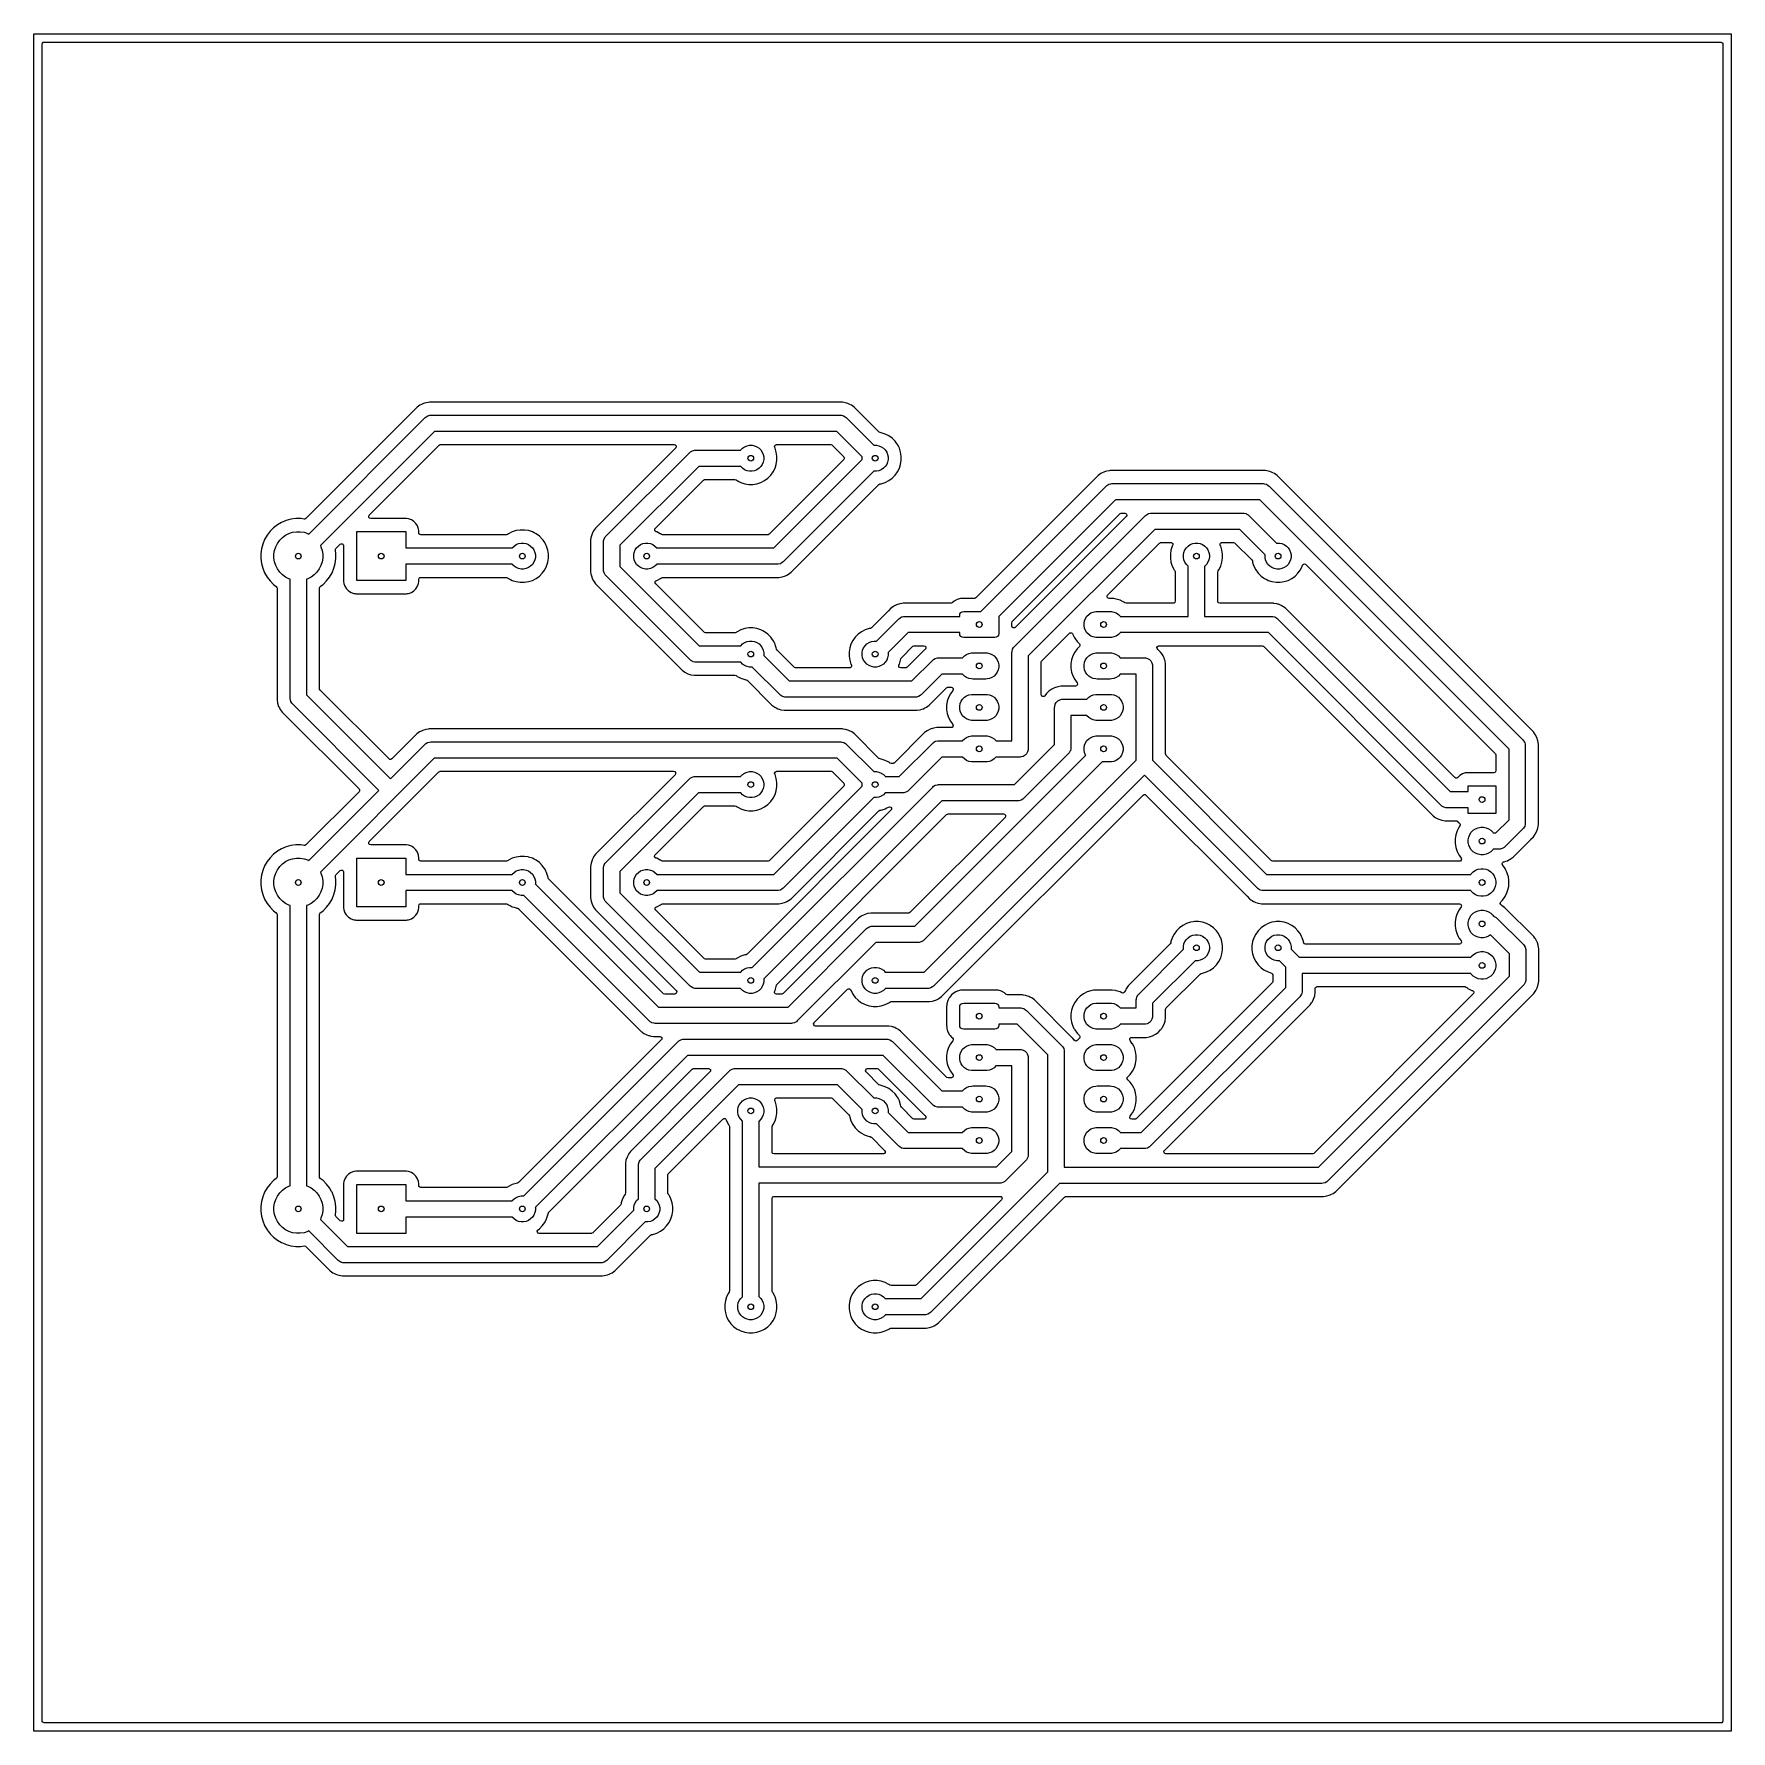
# Model space of a CAD drawing. Extents: x 20 to 124, y -124 to -20.
import ezdxf

# ---------------------------------------------------------------- set-up
doc = ezdxf.new("R2010")
doc.units = 0
doc.layers.add('BLACK', color=7, linetype='CONTINUOUS')
doc.layers.add('WHITE', color=7, linetype='CONTINUOUS')

msp = doc.modelspace()

# ---------------------------------------------------------------- linework, layer by layer
at = {"layer": 'BLACK', "linetype": 'CONTINUOUS'}
for p, q in [((20.5005, -20.6245), (20.520185, -20.557461)), ((20.5005, -51.849223), (20.5005, -20.6245)), ((20.520185, -20.557461), (20.572989, -20.511706)), ((20.572989, -20.511706), (20.6245, -20.5005)), ((20.6245, -20.5005), (123.3755, -20.5005)), ((123.3755, -20.5005), (123.442539, -20.520185)), ((123.442539, -20.520185), (123.488294, -20.572989)), ((123.488294, -20.572989), (123.4995, -20.6245)), ((123.4995, -20.6245), (123.4995, -123.3755)), ((43.932123, -42.629151), (43.879352, -42.646297)), ((44.029463, -42.597523), (43.932123, -42.62915)), ((43.932123, -42.62915), (43.932123, -42.629151)), ((44.164253, -42.576174), (44.029463, -42.597523)), ((44.231648, -42.5655), (44.164253, -42.576174)), ((44.436352, -42.5655), (44.231648, -42.5655)), ((69.518352, -42.5655), (44.436352, -42.5655)), ((69.545995, -42.569878), (69.518352, -42.5655)), ((69.720535, -42.597522), (69.545995, -42.569878)), ((69.794003, -42.621394), (69.720535, -42.597522)), ((69.817876, -42.629151), (69.794003, -42.621394)), ((69.868515, -42.645604), (69.817876, -42.629151)), ((43.486778, -42.874036), (36.668427, -49.692386)), ((36.843376, -50.649517), (43.980447, -43.512447)), ((43.652388, -42.753713), (43.486778, -42.874036)), ((43.743585, -42.707246), (43.652388, -42.753713)), ((43.834774, -42.660782), (43.743584, -42.707245)), ((43.743584, -42.707245), (43.743585, -42.707246)), ((43.879352, -42.646297), (43.834774, -42.660782)), ((43.980447, -43.512447), (44.02961, -43.469331)), ((44.02961, -43.469331), (44.029619, -43.469323)), ((44.029619, -43.469323), (44.142658, -43.40406)), ((44.142658, -43.40406), (44.268737, -43.370277)), ((44.268737, -43.370277), (44.268752, -43.370277)), ((44.268752, -43.370277), (44.334, -43.366)), ((44.334, -43.366), (69.416, -43.366)), ((69.416, -43.366), (69.481248, -43.370277)), ((69.481248, -43.370277), (69.481263, -43.370277)), ((69.481263, -43.370277), (69.607342, -43.40406)), ((69.607342, -43.40406), (69.720381, -43.469323)), ((69.720381, -43.469323), (69.720396, -43.469338)), ((69.720396, -43.469338), (69.769553, -43.512447)), ((69.769553, -43.512447), (71.462721, -45.205615)), ((69.915223, -42.660781), (69.868515, -42.645604)), ((70.006412, -42.707245), (69.915223, -42.660781)), ((70.006414, -42.707246), (70.006412, -42.707245)), ((70.097611, -42.753713), (70.006414, -42.707246)), ((70.263219, -42.874034), (70.097611, -42.753713)), ((70.26322, -42.874035), (70.263219, -42.874034)), ((70.263221, -42.874036), (70.26322, -42.874035)), ((71.781407, -44.392223), (70.263221, -42.874036)), ((44.541106, -44.366), (37.550482, -51.356623)), ((69.208894, -44.366), (44.541106, -44.366)), ((70.755615, -45.912721), (69.208894, -44.366)), ((71.786554, -44.397085), (71.781407, -44.392223)), ((71.849689, -44.427015), (71.786554, -44.397085)), ((71.924783, -44.438909), (71.849689, -44.427015)), ((71.924785, -44.43891), (71.924783, -44.438909)), ((72.164379, -44.516759), (71.924785, -44.43891)), ((72.388845, -44.63113), (72.164379, -44.516759)), ((72.388847, -44.631131), (72.388845, -44.63113)), ((72.388848, -44.631132), (72.388847, -44.631131)), ((72.592649, -44.779201), (72.388848, -44.631132)), ((40.551366, -49.487819), (44.836366, -45.202819)), ((44.836366, -45.202819), (44.897689, -45.169334)), ((44.897689, -45.169334), (44.924047, -45.1665)), ((44.924047, -45.1665), (59.233454, -45.1665)), ((59.321135, -45.378181), (54.416236, -50.283078)), ((55.054647, -50.776747), (60.184947, -45.646446)), ((59.233454, -45.1665), (59.300493, -45.186185)), ((59.300493, -45.186185), (59.346248, -45.238989)), ((59.327167, -45.371703), (59.321135, -45.378181)), ((59.356192, -45.308147), (59.327167, -45.371703)), ((59.346248, -45.238989), (59.356192, -45.308147)), ((60.184947, -45.646446), (60.234103, -45.603338)), ((60.234103, -45.603338), (60.234119, -45.603323)), ((60.234119, -45.603323), (60.347158, -45.53806)), ((60.347158, -45.53806), (60.473237, -45.504277)), ((60.473237, -45.504277), (60.473252, -45.504277)), ((60.473252, -45.504277), (60.5385, -45.5)), ((60.5385, -45.5), (63.306571, -45.5)), ((63.306571, -45.5), (63.311592, -45.492485)), ((63.311592, -45.492485), (63.422485, -45.381592)), ((63.422485, -45.381592), (63.552883, -45.294463)), ((63.552883, -45.294463), (63.697772, -45.234448)), ((63.697772, -45.234448), (63.851586, -45.203852)), ((63.851586, -45.203852), (64.008414, -45.203852)), ((64.008414, -45.203852), (64.162228, -45.234448)), ((64.162228, -45.234448), (64.307117, -45.294463)), ((64.307117, -45.294463), (64.437515, -45.381592)), ((64.437515, -45.381592), (64.548408, -45.492485)), ((64.548408, -45.492485), (64.635537, -45.622883)), ((64.635537, -45.622883), (64.695552, -45.767772)), ((65.380562, -45.278126), (65.406838, -45.213386)), ((65.393459, -45.346795), (65.380562, -45.278126)), ((65.413237, -45.385611), (65.393459, -45.346795)), ((65.406838, -45.213386), (65.463944, -45.173128)), ((65.413238, -45.385616), (65.413237, -45.385611)), ((65.413241, -45.385621), (65.413238, -45.385616)), ((65.49109, -45.625215), (65.413241, -45.385621)), ((65.463944, -45.173128), (65.503943, -45.1665)), ((65.5305, -45.874038), (65.49109, -45.625215)), ((65.503943, -45.1665), (68.825953, -45.1665)), ((68.825953, -45.1665), (68.892992, -45.186185)), ((68.892992, -45.186185), (68.913634, -45.202819)), ((68.913634, -45.202819), (69.623133, -45.912318)), ((71.462721, -45.205615), (71.471586, -45.203852)), ((71.471586, -45.203852), (71.628414, -45.203852)), ((71.628414, -45.203852), (71.782228, -45.234448)), ((71.782228, -45.234448), (71.927117, -45.294463)), ((71.927117, -45.294463), (72.057515, -45.381592)), ((72.057515, -45.381592), (72.168408, -45.492485)), ((72.168408, -45.492485), (72.255537, -45.622883)), ((72.255537, -45.622883), (72.315552, -45.767772)), ((72.592654, -44.779205), (72.592649, -44.779201)), ((72.770794, -44.957345), (72.592654, -44.779205)), ((72.770798, -44.95735), (72.770794, -44.957345)), ((72.899952, -45.135117), (72.770798, -44.95735)), ((72.91887, -45.161155), (72.899952, -45.135117)), ((72.991747, -45.304184), (72.91887, -45.161155)), ((73.033239, -45.385616), (72.991747, -45.304184)), ((73.033239, -45.385618), (73.033239, -45.385616)), ((73.033241, -45.385621), (73.033239, -45.385618)), ((73.11109, -45.625215), (73.033241, -45.385621)), ((73.1505, -45.874038), (73.11109, -45.625215)), ((60.745607, -46.5), (55.9082, -51.337406)), ((63.306571, -46.5), (60.745607, -46.5)), ((63.311592, -46.507515), (63.306571, -46.5)), ((63.422485, -46.618408), (63.311592, -46.507515)), ((63.552883, -46.705537), (63.422485, -46.618408)), ((63.697772, -46.765552), (63.552883, -46.705537)), ((63.851586, -46.796148), (63.697772, -46.765552)), ((64.008414, -46.796148), (63.851586, -46.796148)), ((64.162228, -46.765552), (64.008414, -46.796148)), ((64.307117, -46.705537), (64.162228, -46.765552)), ((64.437515, -46.618408), (64.307117, -46.705537)), ((64.548408, -46.507515), (64.437515, -46.618408)), ((64.635537, -46.377117), (64.548408, -46.507515)), ((64.695552, -46.232228), (64.635537, -46.377117)), ((64.695552, -45.767772), (64.726148, -45.921586)), ((64.726148, -46.078414), (64.695552, -46.232228)), ((64.726148, -45.921586), (64.726148, -46.078414)), ((69.623133, -46.08768), (65.047634, -50.663181)), ((65.29887, -46.838845), (65.413241, -46.614379)), ((65.342894, -51.5), (70.755615, -46.087277)), ((65.413241, -46.614379), (65.49109, -46.374785)), ((65.49109, -46.374785), (65.5305, -46.125962)), ((65.5305, -46.125962), (65.5305, -45.874038)), ((71.462722, -46.794384), (65.903553, -52.353553)), ((69.623133, -45.912318), (69.656618, -45.973641)), ((69.651634, -46.043333), (69.623133, -46.08768)), ((69.656618, -45.973641), (69.651634, -46.043333)), ((70.753852, -45.921586), (70.755615, -45.912721)), ((70.753852, -46.078414), (70.753852, -45.921586)), ((70.755615, -46.087277), (70.753852, -46.078414)), ((71.471586, -46.796148), (71.462722, -46.794384)), ((71.628414, -46.796148), (71.471586, -46.796148)), ((71.782228, -46.765552), (71.628414, -46.796148)), ((71.927117, -46.705537), (71.782228, -46.765552)), ((72.057515, -46.618408), (71.927117, -46.705537)), ((72.168408, -46.507515), (72.057515, -46.618408)), ((72.255537, -46.377117), (72.168408, -46.507515)), ((72.315552, -46.232228), (72.255537, -46.377117)), ((72.315552, -45.767772), (72.346148, -45.921586)), ((72.346148, -46.078414), (72.315552, -46.232228)), ((72.346148, -45.921586), (72.346148, -46.078414)), ((72.91887, -46.838845), (73.033241, -46.614379)), ((73.033241, -46.614379), (73.11109, -46.374785)), ((73.11109, -46.374785), (73.1505, -46.125962)), ((73.1505, -46.125962), (73.1505, -45.874038)), ((85.757063, -46.789923), (85.659723, -46.82155)), ((85.891853, -46.768574), (85.757063, -46.789923)), ((85.959248, -46.7579), (85.891853, -46.768574)), ((86.163952, -46.7579), (85.959248, -46.7579)), ((95.435252, -46.7579), (86.163952, -46.7579)), ((95.462895, -46.762278), (95.435252, -46.7579)), ((95.637435, -46.789922), (95.462895, -46.762278)), ((95.710903, -46.813794), (95.637435, -46.789922)), ((58.078425, -50.299258), (61.040865, -47.336819)), ((61.040865, -47.336819), (61.102188, -47.303334)), ((61.102188, -47.303334), (61.128546, -47.3005)), ((61.128546, -47.3005), (62.956762, -47.3005)), ((62.956762, -47.3005), (63.023801, -47.320185)), ((63.023801, -47.320185), (63.029637, -47.324175)), ((63.029637, -47.324175), (63.091155, -47.36887)), ((63.091155, -47.36887), (63.197206, -47.422905)), ((63.197206, -47.422905), (63.315616, -47.483239)), ((63.315616, -47.483239), (63.315618, -47.483239)), ((63.315618, -47.483239), (63.315621, -47.483241)), ((63.315621, -47.483241), (63.555215, -47.56109)), ((63.555215, -47.56109), (63.804038, -47.6005)), ((63.804038, -47.6005), (63.804039, -47.6005)), ((63.804039, -47.6005), (64.055961, -47.6005)), ((64.055961, -47.6005), (64.055962, -47.6005)), ((64.055962, -47.6005), (64.304785, -47.56109)), ((64.304785, -47.56109), (64.544379, -47.483241)), ((64.544379, -47.483241), (64.768845, -47.36887)), ((64.768845, -47.36887), (64.972656, -47.220793)), ((64.972656, -47.220793), (65.150793, -47.042656)), ((65.150793, -47.042656), (65.29887, -46.838845)), ((66.397219, -52.991966), (71.78141, -47.607773)), ((71.78141, -47.607773), (71.842731, -47.57429)), ((71.842731, -47.57429), (71.849645, -47.57299)), ((71.849645, -47.57299), (71.924785, -47.56109)), ((71.924785, -47.56109), (72.164379, -47.483241)), ((72.164379, -47.483241), (72.388845, -47.36887)), ((72.388845, -47.36887), (72.592656, -47.220793)), ((72.592656, -47.220793), (72.770793, -47.042656)), ((72.770793, -47.042656), (72.91887, -46.838845)), ((85.214378, -47.066436), (77.727634, -54.553181)), ((78.022894, -55.39), (85.708047, -47.704847)), ((85.379988, -46.946113), (85.214378, -47.066436)), ((85.471185, -46.899646), (85.379988, -46.946113)), ((85.562374, -46.853182), (85.471184, -46.899645)), ((85.471184, -46.899645), (85.471185, -46.899646)), ((85.606952, -46.838697), (85.562374, -46.853182)), ((85.659723, -46.821551), (85.606952, -46.838697)), ((85.659723, -46.82155), (85.659723, -46.821551)), ((85.708047, -47.704847), (85.757203, -47.661738)), ((85.757203, -47.661738), (85.757219, -47.661723)), ((85.757219, -47.661723), (85.870258, -47.59646)), ((85.870258, -47.59646), (85.996337, -47.562677)), ((85.996337, -47.562677), (85.996352, -47.562677)), ((85.996352, -47.562677), (86.0616, -47.5584)), ((86.0616, -47.5584), (95.3329, -47.5584)), ((95.3329, -47.5584), (95.398148, -47.562677)), ((95.398148, -47.562677), (95.398163, -47.562677)), ((95.398163, -47.562677), (95.524242, -47.59646)), ((95.524242, -47.59646), (95.637281, -47.661723)), ((95.637281, -47.661723), (95.637296, -47.661738)), ((95.637296, -47.661738), (95.686453, -47.704847)), ((95.686453, -47.704847), (111.246053, -63.264446)), ((95.734776, -46.821551), (95.710903, -46.813794)), ((95.785415, -46.838004), (95.734776, -46.821551)), ((95.832123, -46.853181), (95.785415, -46.838004)), ((95.923312, -46.899645), (95.832123, -46.853181)), ((95.923314, -46.899646), (95.923312, -46.899645)), ((96.014511, -46.946113), (95.923314, -46.899646)), ((96.180119, -47.066434), (96.014511, -46.946113)), ((111.884466, -62.770781), (96.180119, -47.066434)), ((86.268706, -48.5584), (79.13, -55.697106)), ((95.125794, -48.5584), (86.268706, -48.5584)), ((110.3925, -63.825106), (95.125794, -48.5584)), ((35.458939, -49.816913), (35.180338, -49.932314)), ((35.750233, -49.738861), (35.458939, -49.816913)), ((36.049206, -49.699501), (35.750233, -49.738861)), ((36.049211, -49.6995), (36.049206, -49.699501)), ((36.049217, -49.6995), (36.049211, -49.6995)), ((36.350783, -49.6995), (36.049217, -49.6995)), ((36.350788, -49.6995), (36.350783, -49.6995)), ((36.350793, -49.699501), (36.350788, -49.6995)), ((36.564561, -49.727644), (36.350793, -49.699501)), ((36.607104, -49.725871), (36.564561, -49.727644)), ((36.668427, -49.692386), (36.607104, -49.725871)), ((40.516309, -49.557853), (40.545334, -49.494297)), ((40.526253, -49.627011), (40.516309, -49.557853)), ((40.572008, -49.679815), (40.526253, -49.627011)), ((40.545334, -49.494297), (40.551366, -49.487819)), ((40.639047, -49.6995), (40.572008, -49.679815)), ((42.824954, -49.6995), (40.639047, -49.6995)), ((42.82496, -49.6995), (42.824954, -49.6995)), ((42.959249, -49.71463), (42.82496, -49.6995)), ((42.959254, -49.714631), (42.959249, -49.71463)), ((43.129523, -49.774211), (42.959254, -49.714631)), ((43.197482, -49.816913), (43.129523, -49.774211)), ((43.282262, -49.870184), (43.197482, -49.816913)), ((43.409816, -49.997738), (43.282262, -49.870184)), ((79.966819, -55.992366), (86.563966, -49.395219)), ((80.078147, -57.554647), (88.126246, -49.506547)), ((86.930134, -49.570581), (80.142181, -56.358534)), ((86.563966, -49.395219), (86.625289, -49.361734)), ((86.625289, -49.361734), (86.651647, -49.3589)), ((86.651647, -49.3589), (86.842453, -49.3589)), ((86.842453, -49.3589), (86.909492, -49.378585)), ((86.909492, -49.378585), (86.955247, -49.431389)), ((86.936166, -49.564103), (86.930134, -49.570581)), ((86.965191, -49.500547), (86.936166, -49.564103)), ((86.955247, -49.431389), (86.965191, -49.500547)), ((88.126246, -49.506547), (88.17541, -49.463431)), ((88.17541, -49.463431), (88.175419, -49.463423)), ((88.175419, -49.463423), (88.288458, -49.39816)), ((88.288458, -49.39816), (88.299434, -49.395219)), ((88.299434, -49.395219), (88.414537, -49.364377)), ((88.414537, -49.364377), (88.414552, -49.364377)), ((88.414552, -49.364377), (88.4798, -49.3601)), ((88.4798, -49.3601), (94.1001, -49.3601)), ((94.1001, -49.3601), (94.165348, -49.364377)), ((94.165348, -49.364377), (94.165363, -49.364377)), ((94.165363, -49.364377), (94.280466, -49.395219)), ((94.280466, -49.395219), (94.291442, -49.39816)), ((94.291442, -49.39816), (94.404481, -49.463423)), ((94.404481, -49.463423), (94.404496, -49.463438)), ((94.404496, -49.463438), (94.453653, -49.506547)), ((94.453653, -49.506547), (96.152721, -51.205615)), ((34.283099, -50.719168), (34.132318, -50.980328)), ((34.466679, -50.479921), (34.283099, -50.719168)), ((34.466685, -50.479914), (34.466679, -50.479921)), ((34.679914, -50.266685), (34.466685, -50.479914)), ((34.679921, -50.266679), (34.679914, -50.266685)), ((34.919168, -50.083099), (34.679921, -50.266679)), ((35.180328, -49.932318), (34.919168, -50.083099)), ((35.059391, -51.025828), (35.225828, -50.859391)), ((35.180338, -49.932314), (35.180328, -49.932318)), ((35.225828, -50.859391), (35.416252, -50.72104)), ((35.416252, -50.72104), (35.625975, -50.614181)), ((35.625975, -50.614181), (35.849832, -50.541445)), ((35.849832, -50.541445), (36.082311, -50.504624)), ((36.082311, -50.504624), (36.317689, -50.504624)), ((36.317689, -50.504624), (36.550168, -50.541445)), ((36.550168, -50.541445), (36.774025, -50.614181)), ((36.774025, -50.614181), (36.843376, -50.649517)), ((39.78, -53.5), (39.78, -50.5)), ((39.78, -50.5), (42.78, -50.5)), ((42.78, -50.5), (42.78, -51.5)), ((43.505789, -50.150478), (43.409816, -49.997738)), ((43.552188, -50.283078), (43.505789, -50.150478)), ((43.565368, -50.320745), (43.552188, -50.283078)), ((43.565369, -50.32075), (43.565368, -50.320745)), ((43.580499, -50.455039), (43.565369, -50.32075)), ((43.5805, -50.455043), (43.580499, -50.455039)), ((43.5805, -50.5755), (43.5805, -50.455043)), ((43.591706, -50.627011), (43.5805, -50.5755)), ((43.637461, -50.679815), (43.591706, -50.627011)), ((43.7045, -50.6995), (43.637461, -50.679815)), ((48.956762, -50.6995), (43.7045, -50.6995)), ((48.963842, -50.699298), (48.956762, -50.6995)), ((49.029646, -50.675818), (48.963842, -50.699298)), ((49.084837, -50.63572), (49.029646, -50.675818)), ((49.091154, -50.63113), (49.084837, -50.63572)), ((49.315616, -50.51676), (49.091154, -50.63113)), ((49.555214, -50.43891), (49.315616, -50.51676)), ((49.794107, -50.401073), (49.555214, -50.43891)), ((49.804038, -50.3995), (49.794107, -50.401073)), ((50.055962, -50.3995), (49.804038, -50.3995)), ((50.304785, -50.43891), (50.055962, -50.3995)), ((50.544383, -50.51676), (50.304785, -50.43891)), ((50.659665, -50.5755), (50.544383, -50.51676)), ((50.768845, -50.63113), (50.659665, -50.5755)), ((50.768847, -50.631131), (50.768845, -50.63113)), ((50.768848, -50.631132), (50.768847, -50.631131)), ((50.972649, -50.779201), (50.768848, -50.631132)), ((50.972654, -50.779205), (50.972649, -50.779201)), ((51.150794, -50.957345), (50.972654, -50.779205)), ((51.150798, -50.95735), (51.150794, -50.957345)), ((51.202086, -51.027943), (51.150798, -50.95735)), ((54.129911, -50.887714), (54.1077, -51.027943)), ((54.139722, -50.825768), (54.129911, -50.887713)), ((54.129911, -50.887713), (54.129911, -50.887714)), ((54.201472, -50.63572), (54.139722, -50.825768)), ((54.202532, -50.631958), (54.201472, -50.63572)), ((54.292674, -50.455046), (54.202532, -50.631958)), ((54.29591, -50.448694), (54.292673, -50.455045)), ((54.292673, -50.455045), (54.292674, -50.455046)), ((54.295916, -50.448684), (54.29591, -50.448694)), ((54.416236, -50.283078), (54.295916, -50.448684)), ((54.912477, -51.065037), (54.94626, -50.938958)), ((54.94626, -50.938958), (54.975846, -50.887714)), ((54.975846, -50.887714), (55.011523, -50.825919)), ((55.011523, -50.825919), (55.011538, -50.825903)), ((55.011538, -50.825903), (55.054647, -50.776747)), ((58.042914, -50.401073), (58.054829, -50.332227)), ((58.070112, -50.465432), (58.042914, -50.401073)), ((58.054829, -50.332227), (58.078425, -50.299258)), ((58.127785, -50.504868), (58.070112, -50.465432)), ((58.151803, -50.512672), (58.127785, -50.504868)), ((58.164383, -50.51676), (58.151803, -50.512672)), ((58.380761, -50.627011), (58.164383, -50.51676)), ((58.388845, -50.63113), (58.380761, -50.627011)), ((58.450362, -50.675824), (58.388845, -50.63113)), ((58.456199, -50.679815), (58.450362, -50.675824)), ((58.523238, -50.6995), (58.456199, -50.679815)), ((64.959953, -50.6995), (58.523238, -50.6995)), ((64.986311, -50.696666), (64.959953, -50.6995)), ((65.047634, -50.663181), (64.986311, -50.696666)), ((88.686907, -50.3601), (80.9317, -58.115306)), ((93.892994, -50.3601), (88.686907, -50.3601)), ((95.445615, -51.912721), (93.892994, -50.3601)), ((20.5005, -123.3755), (20.5005, -51.849223)), ((33.899501, -51.849206), (33.8995, -51.849223)), ((33.8995, -51.849223), (33.8995, -52.150776)), ((33.938861, -51.550233), (33.899501, -51.849206)), ((34.016913, -51.258939), (33.938861, -51.550233)), ((34.132314, -50.980338), (34.016913, -51.258939)), ((34.132318, -50.980328), (34.132314, -50.980338)), ((34.704624, -51.882311), (34.741445, -51.649832)), ((34.704624, -52.117689), (34.704624, -51.882311)), ((34.741445, -51.649832), (34.814181, -51.425975)), ((34.814181, -51.425975), (34.92104, -51.216252)), ((34.92104, -51.216252), (35.059391, -51.025828)), ((37.550482, -51.356623), (37.585819, -51.425975)), ((37.585819, -51.425975), (37.658555, -51.649832)), ((37.658555, -51.649832), (37.695376, -51.882311)), ((37.695376, -51.882311), (37.695376, -52.117689)), ((38.472354, -51.635434), (38.483119, -51.566403)), ((38.5005, -51.849217), (38.472354, -51.635434)), ((38.483119, -51.566403), (38.507609, -51.531574)), ((38.5005, -52.150783), (38.5005, -51.849217)), ((38.507609, -51.531574), (38.76782, -51.271364)), ((38.76782, -51.271364), (38.829142, -51.23788)), ((38.829142, -51.23788), (38.898834, -51.242864)), ((38.898834, -51.242864), (38.954767, -51.284736)), ((38.954767, -51.284736), (38.979184, -51.3502)), ((38.979184, -51.3502), (38.9795, -51.359046)), ((38.9795, -51.359046), (38.9795, -53.54496)), ((42.78, -51.5), (49.306571, -51.5)), ((49.306571, -51.5), (49.311592, -51.492485)), ((49.311592, -51.492485), (49.422485, -51.381592)), ((49.422485, -51.381592), (49.552883, -51.294463)), ((49.552883, -51.294463), (49.697772, -51.234448)), ((49.697772, -51.234448), (49.851586, -51.203852)), ((49.851586, -51.203852), (50.008414, -51.203852)), ((50.008414, -51.203852), (50.162228, -51.234448)), ((50.162228, -51.234448), (50.307117, -51.294463)), ((50.307117, -51.294463), (50.437515, -51.381592)), ((50.437515, -51.381592), (50.548408, -51.492485)), ((50.548408, -51.492485), (50.635537, -51.622883)), ((50.635537, -51.622883), (50.695552, -51.767772)), ((50.695552, -51.767772), (50.726148, -51.921586)), ((50.726148, -51.921586), (50.726148, -52.078414)), ((51.29887, -51.161155), (51.202086, -51.027943)), ((51.37076, -51.302247), (51.29887, -51.161155)), ((51.413239, -51.385616), (51.37076, -51.302247)), ((51.413239, -51.385618), (51.413239, -51.385616)), ((51.413241, -51.385621), (51.413239, -51.385618)), ((51.49109, -51.625215), (51.413241, -51.385621)), ((51.5305, -51.874038), (51.49109, -51.625215)), ((51.5305, -52.125962), (51.5305, -51.874038)), ((54.1077, -51.027943), (54.1077, -52.943657)), ((54.9082, -51.1303), (54.912477, -51.065052)), ((54.9082, -52.8413), (54.9082, -51.1303)), ((54.912477, -51.065052), (54.912477, -51.065037)), ((55.9082, -51.337406), (55.9082, -52.634193)), ((56.753852, -51.921586), (56.784448, -51.767772)), ((56.753852, -52.078414), (56.753852, -51.921586)), ((56.784448, -51.767772), (56.844463, -51.622883)), ((56.844463, -51.622883), (56.931592, -51.492485)), ((56.931592, -51.492485), (57.042485, -51.381592)), ((57.042485, -51.381592), (57.172883, -51.294463)), ((57.172883, -51.294463), (57.317772, -51.234448)), ((57.317772, -51.234448), (57.471586, -51.203852)), ((57.471586, -51.203852), (57.628414, -51.203852)), ((57.628414, -51.203852), (57.782228, -51.234448)), ((57.782228, -51.234448), (57.927117, -51.294463)), ((57.927117, -51.294463), (58.057515, -51.381592)), ((58.057515, -51.381592), (58.168408, -51.492485)), ((58.168408, -51.492485), (58.173429, -51.5)), ((58.173429, -51.5), (65.342894, -51.5)), ((85.801266, -54.377819), (88.982166, -51.196919)), ((88.982166, -51.196919), (89.043489, -51.163434)), ((89.043489, -51.163434), (89.069847, -51.1606)), ((89.069847, -51.1606), (89.669063, -51.1606)), ((89.67891, -51.625214), (89.6395, -51.874038)), ((89.6395, -51.874038), (89.6395, -52.125961)), ((89.669063, -51.1606), (89.671703, -51.161375)), ((89.671703, -51.161375), (89.674374, -51.160714)), ((89.674374, -51.160714), (89.705039, -51.171163)), ((89.75676, -51.385616), (89.67891, -51.625214)), ((89.705039, -51.171163), (89.736102, -51.180285)), ((89.736102, -51.180285), (89.737902, -51.182362)), ((89.737902, -51.182362), (89.740509, -51.183251)), ((89.740509, -51.183251), (89.76066, -51.208627)), ((89.779548, -51.340895), (89.75676, -51.385616)), ((89.76066, -51.208627), (89.781857, -51.233089)), ((89.790932, -51.307488), (89.779548, -51.340895)), ((89.781857, -51.233089), (89.782248, -51.235811)), ((89.782248, -51.235811), (89.78396, -51.237967)), ((89.78396, -51.237967), (89.787191, -51.270187)), ((89.787191, -51.270187), (89.791801, -51.302247)), ((89.791801, -51.302247), (89.790741, -51.305588)), ((89.790741, -51.305588), (89.790932, -51.307488)), ((90.443852, -51.921586), (90.474448, -51.767772)), ((90.443852, -52.078414), (90.443852, -51.921586)), ((90.474448, -51.767772), (90.534463, -51.622883)), ((90.534463, -51.622883), (90.621592, -51.492485)), ((90.621592, -51.492485), (90.732485, -51.381592)), ((90.732485, -51.381592), (90.862883, -51.294463)), ((90.862883, -51.294463), (91.007772, -51.234448)), ((91.007772, -51.234448), (91.161586, -51.203852)), ((91.161586, -51.203852), (91.318414, -51.203852)), ((91.318414, -51.203852), (91.472228, -51.234448)), ((91.472228, -51.234448), (91.617117, -51.294463)), ((91.617117, -51.294463), (91.747515, -51.381592)), ((91.747515, -51.381592), (91.858408, -51.492485)), ((91.858408, -51.492485), (91.945537, -51.622883)), ((91.945537, -51.622883), (92.005552, -51.767772)), ((92.005552, -51.767772), (92.036148, -51.921586)), ((92.036148, -51.921586), (92.036148, -52.078414)), ((92.687556, -51.272226), (92.713832, -51.207485)), ((92.700452, -51.340895), (92.687556, -51.272226)), ((92.723239, -51.385616), (92.700452, -51.340895)), ((92.713832, -51.207485), (92.770939, -51.167228)), ((92.723239, -51.385618), (92.723239, -51.385616)), ((92.723241, -51.385621), (92.723239, -51.385618)), ((92.80109, -51.625215), (92.723241, -51.385621)), ((92.770939, -51.167228), (92.810937, -51.1606)), ((92.8405, -51.874038), (92.80109, -51.625215)), ((92.810937, -51.1606), (93.510053, -51.1606)), ((92.8405, -52.125962), (92.8405, -51.874038)), ((93.510053, -51.1606), (93.577092, -51.180285)), ((93.577092, -51.180285), (93.597734, -51.196919)), ((93.597734, -51.196919), (94.632223, -52.231407)), ((95.443852, -51.921586), (95.445615, -51.912721)), ((95.443852, -52.078414), (95.443852, -51.921586)), ((96.152721, -51.205615), (96.161586, -51.203852)), ((96.161586, -51.203852), (96.318414, -51.203852)), ((96.318414, -51.203852), (96.472228, -51.234448)), ((96.472228, -51.234448), (96.617117, -51.294463)), ((96.617117, -51.294463), (96.747515, -51.381592)), ((96.747515, -51.381592), (96.858408, -51.492485)), ((96.858408, -51.492485), (96.945537, -51.622883)), ((96.945537, -51.622883), (97.005552, -51.767772)), ((97.005552, -51.767772), (97.036148, -51.921586)), ((97.036148, -51.921586), (97.036148, -52.078414)), ((33.8995, -52.150776), (33.899501, -52.150793)), ((33.899501, -52.150793), (33.938861, -52.449766)), ((33.938861, -52.449766), (34.016913, -52.74106)), ((34.016913, -52.74106), (34.132314, -53.019661)), ((34.132314, -53.019661), (34.132318, -53.019671)), ((34.132318, -53.019671), (34.283099, -53.280831)), ((34.741445, -52.350168), (34.704624, -52.117689)), ((34.814181, -52.574025), (34.741445, -52.350168)), ((34.92104, -52.783748), (34.814181, -52.574025)), ((35.059391, -52.974172), (34.92104, -52.783748)), ((35.225828, -53.140609), (35.059391, -52.974172)), ((37.340609, -52.974172), (37.174172, -53.140609)), ((37.47896, -52.783748), (37.340609, -52.974172)), ((37.585819, -52.574025), (37.47896, -52.783748)), ((37.658555, -52.350168), (37.585819, -52.574025)), ((37.695376, -52.117689), (37.658555, -52.350168)), ((38.1169, -53.280832), (38.267683, -53.019668)), ((38.267683, -53.019668), (38.383087, -52.741058)), ((38.383087, -52.741058), (38.461138, -52.449768)), ((38.461138, -52.449768), (38.5005, -52.150783)), ((49.306571, -52.5), (42.78, -52.5)), ((42.78, -52.5), (42.78, -53.5)), ((49.311592, -52.507515), (49.306571, -52.5)), ((49.422485, -52.618408), (49.311592, -52.507515)), ((49.552883, -52.705537), (49.422485, -52.618408)), ((49.697772, -52.765552), (49.552883, -52.705537)), ((49.851586, -52.796148), (49.697772, -52.765552)), ((50.008414, -52.796148), (49.851586, -52.796148)), ((50.162228, -52.765552), (50.008414, -52.796148)), ((50.307117, -52.705537), (50.162228, -52.765552)), ((50.437515, -52.618408), (50.307117, -52.705537)), ((50.548408, -52.507515), (50.437515, -52.618408)), ((50.635537, -52.377117), (50.548408, -52.507515)), ((50.695552, -52.232228), (50.635537, -52.377117)), ((50.726148, -52.078414), (50.695552, -52.232228)), ((51.150793, -53.042656), (51.29887, -52.838845)), ((51.29887, -52.838845), (51.413241, -52.614379)), ((51.413241, -52.614379), (51.49109, -52.374785)), ((51.49109, -52.374785), (51.5305, -52.125962)), ((54.1077, -52.943657), (54.134409, -53.112287)), ((54.912477, -52.906547), (54.9082, -52.8413)), ((54.912477, -52.906563), (54.912477, -52.906547)), ((54.94626, -53.032642), (54.912477, -52.906563)), ((55.011523, -53.145681), (54.94626, -53.032642)), ((55.9082, -52.634193), (60.774007, -57.5)), ((56.784448, -52.232228), (56.753852, -52.078414)), ((56.844463, -52.377117), (56.784448, -52.232228)), ((56.931592, -52.507515), (56.844463, -52.377117)), ((57.042485, -52.618408), (56.931592, -52.507515)), ((57.172883, -52.705537), (57.042485, -52.618408)), ((57.317772, -52.765552), (57.172883, -52.705537)), ((57.471586, -52.796148), (57.317772, -52.765552)), ((57.628414, -52.796148), (57.471586, -52.796148)), ((57.782228, -52.765552), (57.628414, -52.796148)), ((57.927117, -52.705537), (57.782228, -52.765552)), ((58.057515, -52.618408), (57.927117, -52.705537)), ((58.168408, -52.507515), (58.057515, -52.618408)), ((58.173429, -52.5), (58.168408, -52.507515)), ((65.55, -52.5), (58.173429, -52.5)), ((65.615248, -52.495723), (65.55, -52.5)), ((65.615263, -52.495723), (65.615248, -52.495723)), ((65.741342, -52.46194), (65.615263, -52.495723)), ((65.854381, -52.396677), (65.741342, -52.46194)), ((65.854396, -52.396661), (65.854381, -52.396677)), ((65.903553, -52.353553), (65.854396, -52.396661)), ((66.231611, -53.112287), (66.397219, -52.991966)), ((89.6395, -52.125961), (89.67891, -52.374785)), ((89.67891, -52.374785), (89.75676, -52.614383)), ((89.75676, -52.614383), (89.87113, -52.838846)), ((89.87113, -52.838846), (89.891193, -52.866459)), ((89.891193, -52.866459), (89.915817, -52.900352)), ((89.915817, -52.900352), (89.939298, -52.966156)), ((89.939298, -52.966156), (89.9395, -52.973237)), ((89.9395, -52.973237), (89.9395, -54.7655)), ((90.474448, -52.232228), (90.443852, -52.078414)), ((90.534463, -52.377117), (90.474448, -52.232228)), ((90.621592, -52.507515), (90.534463, -52.377117)), ((90.732485, -52.618408), (90.621592, -52.507515)), ((90.74, -52.623429), (90.732485, -52.618408)), ((90.74, -55.69), (90.74, -52.623429)), ((91.747515, -52.618408), (91.74, -52.623429)), ((91.74, -52.623429), (91.74, -55.69)), ((91.858408, -52.507515), (91.747515, -52.618408)), ((91.945537, -52.377117), (91.858408, -52.507515)), ((92.005552, -52.232228), (91.945537, -52.377117)), ((92.036148, -52.078414), (92.005552, -52.232228)), ((92.5405, -52.973237), (92.560185, -52.906198)), ((92.5405, -54.7655), (92.5405, -52.973237)), ((92.560185, -52.906198), (92.564168, -52.90037)), ((92.564168, -52.90037), (92.60887, -52.838845)), ((92.60887, -52.838845), (92.723241, -52.614379)), ((92.723241, -52.614379), (92.80109, -52.374785)), ((92.80109, -52.374785), (92.8405, -52.125962)), ((94.632223, -52.231407), (94.665708, -52.29273)), ((94.665708, -52.29273), (94.667015, -52.299689)), ((94.667015, -52.299689), (94.678909, -52.374782)), ((94.678909, -52.374782), (94.67891, -52.374785)), ((94.67891, -52.374785), (94.72319, -52.511066)), ((94.72319, -52.511066), (94.75676, -52.614381)), ((94.75676, -52.614381), (94.871132, -52.838848)), ((94.871132, -52.838848), (95.019201, -53.042649)), ((95.474448, -52.232228), (95.443852, -52.078414)), ((95.534463, -52.377117), (95.474448, -52.232228)), ((95.621592, -52.507515), (95.534463, -52.377117)), ((95.732485, -52.618408), (95.621592, -52.507515)), ((95.862883, -52.705537), (95.732485, -52.618408)), ((96.007772, -52.765552), (95.862883, -52.705537)), ((96.161586, -52.796148), (96.007772, -52.765552)), ((96.318414, -52.796148), (96.161586, -52.796148)), ((96.472228, -52.765552), (96.318414, -52.796148)), ((96.617117, -52.705537), (96.472228, -52.765552)), ((96.747515, -52.618408), (96.617117, -52.705537)), ((96.858408, -52.507515), (96.747515, -52.618408)), ((96.945537, -52.377117), (96.858408, -52.507515)), ((97.005552, -52.232228), (96.945537, -52.377117)), ((97.036148, -52.078414), (97.005552, -52.232228)), ((97.460793, -53.042656), (97.60887, -52.838845)), ((97.60887, -52.838845), (97.723241, -52.614379)), ((97.723241, -52.614379), (97.740771, -52.560425)), ((97.740771, -52.560425), (97.780205, -52.502755)), ((97.780205, -52.502755), (97.844563, -52.475556)), ((97.844563, -52.475556), (97.91341, -52.487469)), ((97.91341, -52.487469), (97.946381, -52.511066)), ((97.946381, -52.511066), (109.555681, -64.120366)), ((34.283099, -53.280831), (34.466679, -53.520078)), ((34.466679, -53.520078), (34.466685, -53.520085)), ((34.466685, -53.520085), (34.679914, -53.733314)), ((34.679914, -53.733314), (34.679921, -53.73332)), ((34.679921, -53.73332), (34.850986, -53.864582)), ((34.850986, -53.864582), (34.892189, -53.92101)), ((34.892189, -53.92101), (34.8995, -53.962958)), ((34.8995, -53.962958), (34.8995, -60.809151)), ((35.416252, -53.27896), (35.225828, -53.140609)), ((35.625975, -53.385819), (35.416252, -53.27896)), ((35.7, -53.409871), (35.625975, -53.385819)), ((35.7, -60.7068), (35.7, -53.409871)), ((36.774025, -53.385819), (36.7, -53.409871)), ((36.7, -53.409871), (36.7, -60.499693)), ((36.983748, -53.27896), (36.774025, -53.385819)), ((37.174172, -53.140609), (36.983748, -53.27896)), ((37.5005, -53.962958), (37.520185, -53.895919)), ((37.5005, -60.116753), (37.5005, -53.962958)), ((37.520185, -53.895919), (37.549014, -53.864582)), ((37.549014, -53.864582), (37.568641, -53.849522)), ((37.568641, -53.849522), (37.72008, -53.733319)), ((37.72008, -53.733319), (37.933319, -53.52008)), ((37.933319, -53.52008), (38.1169, -53.280832)), ((38.9795, -53.54496), (38.99463, -53.679249)), ((38.99463, -53.679249), (38.994631, -53.679254)), ((38.994631, -53.679254), (39.054211, -53.849523)), ((39.054211, -53.849523), (39.150184, -54.002262)), ((39.150184, -54.002262), (39.277738, -54.129816)), ((42.78, -53.5), (39.78, -53.5)), ((43.282262, -54.129816), (43.409816, -54.002262)), ((43.409816, -54.002262), (43.505789, -53.849522)), ((43.505789, -53.849522), (43.565368, -53.679255)), ((43.565368, -53.679255), (43.5805, -53.544954)), ((43.5805, -53.4245), (43.600185, -53.357461)), ((43.5805, -53.544954), (43.5805, -53.4245)), ((43.600185, -53.357461), (43.652989, -53.311706)), ((43.652989, -53.311706), (43.7045, -53.3005)), ((43.7045, -53.3005), (48.956762, -53.3005)), ((48.956762, -53.3005), (49.023801, -53.320185)), ((49.023801, -53.320185), (49.029637, -53.324175)), ((49.029637, -53.324175), (49.091155, -53.36887)), ((49.091155, -53.36887), (49.197206, -53.422905)), ((49.197206, -53.422905), (49.315616, -53.483239)), ((49.315616, -53.483239), (49.315618, -53.483239)), ((49.315618, -53.483239), (49.315621, -53.483241)), ((49.315621, -53.483241), (49.555215, -53.56109)), ((49.555215, -53.56109), (49.804038, -53.6005)), ((49.804038, -53.6005), (49.804039, -53.6005)), ((49.804039, -53.6005), (50.055961, -53.6005)), ((50.055961, -53.6005), (50.055962, -53.6005)), ((50.055962, -53.6005), (50.304785, -53.56109)), ((50.304785, -53.56109), (50.544379, -53.483241)), ((50.544379, -53.483241), (50.768845, -53.36887)), ((50.768845, -53.36887), (50.972656, -53.220793)), ((50.972656, -53.220793), (51.150793, -53.042656)), ((54.134409, -53.112287), (54.139721, -53.145826)), ((54.139721, -53.145826), (54.139722, -53.145831)), ((54.139722, -53.145831), (54.139723, -53.145834)), ((54.139723, -53.145834), (54.159018, -53.205219)), ((54.159018, -53.205219), (54.202979, -53.340517)), ((54.202979, -53.340517), (54.202982, -53.340524)), ((54.202982, -53.340524), (54.217424, -53.368867)), ((54.217424, -53.368867), (54.217426, -53.36887)), ((54.217426, -53.36887), (54.295913, -53.522911)), ((54.295913, -53.522911), (54.416234, -53.688519)), ((54.416234, -53.688519), (54.416236, -53.688521)), ((54.416236, -53.688521), (59.719681, -58.991966)), ((55.011538, -53.145696), (55.011523, -53.145681)), ((55.054647, -53.194853), (55.011538, -53.145696)), ((60.213347, -58.353554), (55.054647, -53.194853)), ((58.066377, -53.632454), (58.071361, -53.562762)), ((58.099862, -53.693777), (58.066377, -53.632454)), ((58.071361, -53.562762), (58.113233, -53.506829)), ((61.069266, -56.663181), (58.099862, -53.693777)), ((58.113233, -53.506829), (58.149226, -53.488165)), ((58.149226, -53.488165), (58.164373, -53.483243)), ((58.164373, -53.483243), (58.164379, -53.483241)), ((58.164379, -53.483241), (58.164383, -53.483239)), ((58.164383, -53.483239), (58.388845, -53.36887)), ((58.388845, -53.36887), (58.450353, -53.324181)), ((58.450353, -53.324181), (58.516158, -53.300702)), ((58.516158, -53.300702), (58.523238, -53.3005)), ((58.523238, -53.3005), (65.652351, -53.3005)), ((65.652351, -53.3005), (65.652352, -53.3005)), ((65.652352, -53.3005), (65.854535, -53.268477)), ((65.854535, -53.268477), (66.00129, -53.220793)), ((66.00129, -53.220793), (66.049219, -53.20522)), ((66.049219, -53.20522), (66.140414, -53.158753)), ((66.140414, -53.158753), (66.231611, -53.112287)), ((95.019201, -53.042649), (95.019205, -53.042654)), ((95.019205, -53.042654), (95.197344, -53.220793)), ((95.197344, -53.220793), (95.19735, -53.220798)), ((95.19735, -53.220798), (95.339647, -53.324182)), ((95.339647, -53.324182), (95.401155, -53.36887)), ((95.401155, -53.36887), (95.544184, -53.441747)), ((95.544184, -53.441747), (95.625616, -53.483239)), ((95.625616, -53.483239), (95.625618, -53.483239)), ((95.625618, -53.483239), (95.625621, -53.483241)), ((95.625621, -53.483241), (95.865215, -53.56109)), ((95.865215, -53.56109), (96.114038, -53.6005)), ((96.114038, -53.6005), (96.114039, -53.6005)), ((96.114039, -53.6005), (96.365961, -53.6005)), ((96.365961, -53.6005), (96.365962, -53.6005)), ((96.365962, -53.6005), (96.614785, -53.56109)), ((96.614785, -53.56109), (96.854379, -53.483241)), ((96.854379, -53.483241), (97.078845, -53.36887)), ((97.078845, -53.36887), (97.282656, -53.220793)), ((97.282656, -53.220793), (97.460793, -53.042656)), ((39.277738, -54.129816), (39.430478, -54.225789)), ((39.430478, -54.225789), (39.600745, -54.285368)), ((39.600745, -54.285368), (39.60075, -54.285369)), ((39.60075, -54.285369), (39.691246, -54.295565)), ((39.691246, -54.295565), (39.73504, -54.300499)), ((39.73504, -54.300499), (39.735043, -54.3005)), ((39.735043, -54.3005), (39.735046, -54.3005)), ((39.735046, -54.3005), (42.824957, -54.3005)), ((42.824957, -54.3005), (42.824958, -54.300499)), ((42.824958, -54.300499), (42.892104, -54.292934)), ((42.892104, -54.292934), (42.959249, -54.285369)), ((42.959249, -54.285369), (42.959252, -54.285368)), ((42.959252, -54.285368), (42.959255, -54.285368)), ((42.959255, -54.285368), (43.129522, -54.225789)), ((43.129522, -54.225789), (43.282262, -54.129816)), ((72.678388, -55.077713), (72.512786, -55.198028)), ((72.725811, -55.053549), (72.678388, -55.077713)), ((72.725812, -55.05355), (72.725811, -55.053549)), ((72.860781, -54.984778), (72.725812, -55.05355)), ((72.860784, -54.984777), (72.860781, -54.984778)), ((73.055461, -54.921523), (72.860784, -54.984777)), ((73.055464, -54.921523), (73.055461, -54.921523)), ((73.190254, -54.900173), (73.055464, -54.921523)), ((73.257649, -54.889499), (73.190254, -54.900173)), ((73.462352, -54.889499), (73.257649, -54.889499)), ((73.467463, -54.889499), (73.462352, -54.889499)), ((73.467487, -54.8895), (73.467463, -54.889499)), ((76.194206, -54.8895), (73.467487, -54.8895)), ((76.208561, -54.888666), (76.194206, -54.8895)), ((76.272871, -54.861353), (76.208561, -54.888666)), ((76.393546, -54.762317), (76.272871, -54.861353)), ((76.576043, -54.664769), (76.393546, -54.762317)), ((76.774067, -54.604699), (76.576043, -54.664769)), ((76.890298, -54.593251), (76.774067, -54.604699)), ((76.928392, -54.5895), (76.890298, -54.593251)), ((77.639953, -54.5895), (76.928392, -54.5895)), ((77.666311, -54.586666), (77.639953, -54.5895)), ((77.727634, -54.553181), (77.666311, -54.586666)), ((85.766209, -54.447853), (85.795234, -54.384297)), ((85.776153, -54.517011), (85.766209, -54.447853)), ((85.821908, -54.569815), (85.776153, -54.517011)), ((85.795234, -54.384297), (85.801266, -54.377819)), ((85.888947, -54.5895), (85.821908, -54.569815)), ((86.075961, -54.5895), (85.888947, -54.5895)), ((86.075962, -54.5895), (86.075961, -54.5895)), ((86.17193, -54.6047), (86.075962, -54.5895)), ((86.324785, -54.62891), (86.17193, -54.6047)), ((86.564383, -54.70676), (86.324785, -54.62891)), ((86.780761, -54.817011), (86.564383, -54.70676)), ((86.788845, -54.82113), (86.780761, -54.817011)), ((86.850362, -54.865824), (86.788845, -54.82113)), ((86.856199, -54.869815), (86.850362, -54.865824)), ((86.923238, -54.8895), (86.856199, -54.869815)), ((89.8155, -54.8895), (86.923238, -54.8895)), ((89.867011, -54.878294), (89.8155, -54.8895)), ((89.919815, -54.832539), (89.867011, -54.878294)), ((89.9395, -54.7655), (89.919815, -54.832539)), ((92.551706, -54.817011), (92.5405, -54.7655)), ((92.597461, -54.869815), (92.551706, -54.817011)), ((92.6645, -54.8895), (92.597461, -54.869815)), ((95.960651, -54.8895), (92.6645, -54.8895)), ((95.960652, -54.8895), (95.960651, -54.8895)), ((95.988295, -54.893878), (95.960652, -54.8895)), ((96.162835, -54.921522), (95.988295, -54.893878)), ((96.236303, -54.945394), (96.162835, -54.921522)), ((96.260176, -54.953151), (96.236303, -54.945394)), ((96.310815, -54.969604), (96.260176, -54.953151)), ((96.357523, -54.984781), (96.310815, -54.969604)), ((96.424794, -55.019058), (96.357523, -54.984781)), ((96.424797, -55.01906), (96.424794, -55.019058)), ((96.539911, -55.077713), (96.424797, -55.01906)), ((96.705519, -55.198034), (96.539911, -55.077713)), ((72.368031, -55.342784), (71.31859, -56.392223)), ((71.637278, -57.205615), (73.006447, -55.836446)), ((72.512782, -55.198032), (72.368031, -55.342784)), ((72.512786, -55.198028), (72.512782, -55.198032)), ((73.006447, -55.836446), (73.055611, -55.79333)), ((73.055611, -55.79333), (73.055619, -55.793323)), ((73.055619, -55.793323), (73.168658, -55.72806)), ((73.168658, -55.72806), (73.195301, -55.72092)), ((73.195301, -55.72092), (73.294737, -55.694277)), ((73.294737, -55.694277), (73.294752, -55.694277)), ((73.294752, -55.694277), (73.36, -55.69)), ((73.36, -55.69), (76.73, -55.69)), ((76.73, -55.64), (76.74903, -55.544329)), ((76.73, -55.69), (76.73, -55.64)), ((76.74903, -55.544329), (76.803223, -55.463223)), ((76.803223, -55.463223), (76.884329, -55.40903)), ((76.884329, -55.40903), (76.98, -55.39)), ((76.98, -55.39), (78.022894, -55.39)), ((79.13, -55.697106), (79.13, -56.74)), ((79.9305, -56.080047), (79.950185, -56.013008)), ((79.9305, -56.270853), (79.9305, -56.080047)), ((79.950185, -56.013008), (79.966819, -55.992366)), ((84.353852, -56.111586), (84.384448, -55.957772)), ((84.353852, -56.268414), (84.353852, -56.111586)), ((84.384448, -55.957772), (84.444463, -55.812883)), ((84.444463, -55.812883), (84.531592, -55.682485)), ((84.531592, -55.682485), (84.642485, -55.571592)), ((84.642485, -55.571592), (84.772883, -55.484463)), ((84.772883, -55.484463), (84.917772, -55.424448)), ((84.917772, -55.424448), (85.071586, -55.393852)), ((85.071586, -55.393852), (85.15, -55.39)), ((85.15, -55.39), (85.95, -55.39)), ((85.95, -55.39), (86.028414, -55.393852)), ((86.028414, -55.393852), (86.182228, -55.424448)), ((86.182228, -55.424448), (86.327117, -55.484463)), ((86.327117, -55.484463), (86.457515, -55.571592)), ((86.457515, -55.571592), (86.568408, -55.682485)), ((86.568408, -55.682485), (86.573429, -55.69)), ((86.573429, -55.69), (87.6009, -55.69)), ((87.6009, -55.69), (90.74, -55.69)), ((91.74, -55.69), (95.8583, -55.69)), ((95.8583, -55.69), (95.923548, -55.694277)), ((95.923548, -55.694277), (95.923563, -55.694277)), ((95.923563, -55.694277), (96.049642, -55.72806)), ((96.049642, -55.72806), (96.162681, -55.793323)), ((96.162681, -55.793323), (96.162696, -55.793338)), ((96.162696, -55.793338), (96.211853, -55.836447)), ((96.211853, -55.836447), (106.795407, -66.42)), ((96.70552, -55.198035), (96.705519, -55.198034)), ((96.705521, -55.198036), (96.70552, -55.198035)), ((107.080022, -65.572537), (96.705521, -55.198036)), ((61.089908, -56.679815), (61.069266, -56.663181)), ((61.156947, -56.6995), (61.089908, -56.679815)), ((62.956762, -56.6995), (61.156947, -56.6995)), ((62.963842, -56.699298), (62.956762, -56.6995)), ((63.029646, -56.675818), (62.963842, -56.699298)), ((63.052801, -56.658995), (63.029646, -56.675818)), ((63.091154, -56.63113), (63.052801, -56.658995)), ((63.315616, -56.51676), (63.091154, -56.63113)), ((63.555214, -56.43891), (63.315616, -56.51676)), ((63.679626, -56.419205), (63.555214, -56.43891)), ((63.804038, -56.3995), (63.679626, -56.419205)), ((64.055962, -56.3995), (63.804038, -56.3995)), ((64.304779, -56.438909), (64.055962, -56.3995)), ((64.304785, -56.43891), (64.304779, -56.438909)), ((64.544383, -56.51676), (64.304785, -56.43891)), ((64.676245, -56.583948), (64.544383, -56.51676)), ((64.768845, -56.63113), (64.676245, -56.583948)), ((64.768847, -56.631131), (64.768845, -56.63113)), ((64.768848, -56.631132), (64.768847, -56.631131)), ((64.972649, -56.779201), (64.768848, -56.631132)), ((64.972654, -56.779205), (64.972649, -56.779201)), ((65.150794, -56.957345), (64.972654, -56.779205)), ((65.150798, -56.95735), (65.150794, -56.957345)), ((65.202744, -57.028848), (65.150798, -56.95735)), ((65.29887, -57.161155), (65.202744, -57.028848)), ((65.371747, -57.304184), (65.29887, -57.161155)), ((70.181132, -57.161151), (70.06676, -57.385616)), ((70.329201, -56.95735), (70.181132, -57.161151)), ((70.329205, -56.957345), (70.329201, -56.95735)), ((70.507345, -56.779205), (70.329205, -56.957345)), ((70.50735, -56.779201), (70.507345, -56.779205)), ((70.711151, -56.631132), (70.50735, -56.779201)), ((70.935618, -56.51676), (70.711151, -56.631132)), ((71.175217, -56.438909), (70.935618, -56.51676)), ((71.250309, -56.427015), (71.175217, -56.438909)), ((71.257267, -56.425708), (71.250309, -56.427015)), ((71.31859, -56.392223), (71.257267, -56.425708)), ((73.567107, -56.69), (72.344384, -57.912721)), ((76.73, -56.69), (73.567107, -56.69)), ((76.73, -56.74), (76.73, -56.69)), ((76.74903, -56.835671), (76.73, -56.74)), ((76.803223, -56.916777), (76.74903, -56.835671)), ((76.884329, -56.97097), (76.803223, -56.916777)), ((76.98, -56.99), (76.884329, -56.97097)), ((78.88, -56.99), (76.98, -56.99)), ((78.975671, -56.97097), (78.88, -56.99)), ((79.056777, -56.916777), (78.975671, -56.97097)), ((79.11097, -56.835671), (79.056777, -56.916777)), ((79.13, -56.74), (79.11097, -56.835671)), ((79.930816, -56.279699), (79.9305, -56.270853)), ((79.932371, -56.283869), (79.930816, -56.279699)), ((79.935523, -56.305788), (79.932371, -56.283869)), ((79.947495, -56.324417), (79.935523, -56.305788)), ((79.955233, -56.345163), (79.947495, -56.324417)), ((79.966014, -56.353234), (79.955233, -56.345163)), ((79.973297, -56.364566), (79.966014, -56.353234)), ((79.993439, -56.373764), (79.973297, -56.364566)), ((80.011166, -56.387035), (79.993439, -56.373764)), ((80.024601, -56.387995), (80.011166, -56.387035)), ((80.036853, -56.393591), (80.024601, -56.387995)), ((80.058771, -56.390439), (80.036853, -56.393591)), ((80.080858, -56.392019), (80.058771, -56.390439)), ((80.092679, -56.385563), (80.080858, -56.392019)), ((80.106011, -56.383647), (80.092679, -56.385563)), ((80.122744, -56.369146), (80.106011, -56.383647)), ((80.142181, -56.358534), (80.122744, -56.369146)), ((81.768514, -58.41057), (83.452054, -56.727029)), ((83.452054, -56.727029), (83.454467, -56.725712)), ((83.454467, -56.725712), (83.455889, -56.723355)), ((83.455889, -56.723355), (83.484962, -56.70906)), ((83.484962, -56.70906), (83.513377, -56.693545)), ((83.513377, -56.693545), (83.51612, -56.693741)), ((83.51612, -56.693741), (83.51859, -56.692527)), ((83.51859, -56.692527), (83.550761, -56.696218)), ((83.550761, -56.696218), (83.583069, -56.698529)), ((83.583069, -56.698529), (83.585272, -56.700178)), ((83.585272, -56.700178), (83.588004, -56.700492)), ((83.588004, -56.700492), (83.613067, -56.720986)), ((83.613067, -56.720986), (83.639002, -56.740401)), ((83.639002, -56.740401), (83.640614, -56.743511)), ((83.640614, -56.743511), (83.642093, -56.74472)), ((83.642093, -56.74472), (83.657665, -56.776391)), ((83.657665, -56.776391), (83.666759, -56.804379)), ((83.666759, -56.804379), (83.744698, -56.957344)), ((83.744698, -56.957344), (83.781132, -57.028848)), ((83.781132, -57.028848), (83.929201, -57.232649)), ((84.384448, -56.422228), (84.353852, -56.268414)), ((84.444463, -56.567117), (84.384448, -56.422228)), ((84.531592, -56.697515), (84.444463, -56.567117)), ((84.642485, -56.808408), (84.531592, -56.697515)), ((84.772883, -56.895537), (84.642485, -56.808408)), ((84.917772, -56.955552), (84.772883, -56.895537)), ((85.071586, -56.986148), (84.917772, -56.955552)), ((85.15, -56.99), (85.071586, -56.986148)), ((85.95, -56.99), (85.15, -56.99)), ((86.028414, -56.986148), (85.95, -56.99)), ((86.182228, -56.955552), (86.028414, -56.986148)), ((86.327117, -56.895537), (86.182228, -56.955552)), ((86.457515, -56.808408), (86.327117, -56.895537)), ((86.568408, -56.697515), (86.457515, -56.808408)), ((86.573429, -56.69), (86.568408, -56.697515)), ((87.6009, -56.69), (86.573429, -56.69)), ((91.24, -56.69), (87.6009, -56.69)), ((95.651194, -56.69), (91.24, -56.69)), ((106.234747, -67.273554), (95.651194, -56.69)), ((60.774007, -57.5), (63.306571, -57.5)), ((63.306571, -57.5), (63.311592, -57.492485)), ((63.311592, -57.492485), (63.422485, -57.381592)), ((63.422485, -57.381592), (63.552883, -57.294463)), ((63.552883, -57.294463), (63.697772, -57.234448)), ((63.697772, -57.234448), (63.851586, -57.203852)), ((63.851586, -57.203852), (64.008414, -57.203852)), ((64.008414, -57.203852), (64.162228, -57.234448)), ((64.162228, -57.234448), (64.307117, -57.294463)), ((64.307117, -57.294463), (64.437515, -57.381592)), ((64.437515, -57.381592), (64.548408, -57.492485)), ((64.548408, -57.492485), (64.635537, -57.622883)), ((64.635537, -57.622883), (64.695552, -57.767772)), ((64.695552, -57.767772), (64.726148, -57.921586)), ((64.726148, -58.078414), (64.724384, -58.087278)), ((64.724384, -58.087278), (66.282106, -59.645)), ((64.726148, -57.921586), (64.726148, -58.078414)), ((65.413239, -57.385616), (65.371747, -57.304184)), ((65.413239, -57.385618), (65.413239, -57.385616)), ((65.413241, -57.385621), (65.413239, -57.385618)), ((65.451488, -57.503334), (65.413241, -57.385621)), ((65.49109, -57.625214), (65.451488, -57.503334)), ((65.502983, -57.700306), (65.49109, -57.625214)), ((65.50429, -57.707267), (65.502983, -57.700306)), ((65.537775, -57.76859), (65.50429, -57.707267)), ((66.577366, -58.808181), (65.537775, -57.76859)), ((69.98891, -57.625214), (69.9495, -57.874038)), ((69.9495, -57.874038), (69.9495, -58.125961)), ((69.9495, -58.125961), (69.98891, -58.374785)), ((70.06676, -57.385616), (69.98891, -57.625214)), ((70.753852, -57.921586), (70.784448, -57.767772)), ((70.753852, -58.078414), (70.753852, -57.921586)), ((70.784448, -58.232228), (70.753852, -58.078414)), ((70.784448, -57.767772), (70.844463, -57.622883)), ((70.844463, -58.377117), (70.784448, -58.232228)), ((70.844463, -57.622883), (70.931592, -57.492485)), ((70.931592, -57.492485), (71.042485, -57.381592)), ((71.042485, -57.381592), (71.172883, -57.294463)), ((71.172883, -57.294463), (71.317772, -57.234448)), ((71.317772, -57.234448), (71.471586, -57.203852)), ((71.471586, -57.203852), (71.628414, -57.203852)), ((71.628414, -57.203852), (71.637278, -57.205615)), ((72.315552, -58.232228), (72.255537, -58.377117)), ((72.346148, -58.078414), (72.315552, -58.232228)), ((72.344384, -57.912721), (72.346148, -57.921586)), ((72.346148, -57.921586), (72.346148, -58.078414)), ((73.122984, -58.299687), (73.152911, -58.236557)), ((73.152911, -58.236557), (73.157757, -58.231426)), ((73.157757, -58.231426), (73.862365, -57.526819)), ((74.581078, -57.738036), (73.510934, -58.808181)), ((73.862365, -57.526819), (73.923688, -57.493334)), ((73.923688, -57.493334), (73.950046, -57.4905)), ((73.950046, -57.4905), (74.54015, -57.4905)), ((74.54015, -57.4905), (74.607189, -57.510185)), ((74.581084, -57.738031), (74.581078, -57.738036)), ((74.613035, -57.714818), (74.581084, -57.738031)), ((74.607189, -57.510185), (74.652944, -57.562989)), ((74.633863, -57.695703), (74.613035, -57.714818)), ((74.662888, -57.632147), (74.633863, -57.695703)), ((74.652944, -57.562989), (74.662888, -57.632147)), ((75.236958, -58.26806), (75.363037, -58.234277)), ((75.363037, -58.234277), (75.363052, -58.234277)), ((75.363052, -58.234277), (75.4283, -58.23)), ((75.4283, -58.23), (76.906571, -58.23)), ((76.906571, -58.23), (76.911592, -58.222485)), ((76.911592, -58.222485), (77.022485, -58.111592)), ((77.022485, -58.111592), (77.152883, -58.024463)), ((77.152883, -58.024463), (77.297772, -57.964448)), ((77.297772, -57.964448), (77.451586, -57.933852)), ((77.451586, -57.933852), (77.53, -57.93)), ((77.53, -57.93), (78.33, -57.93)), ((78.33, -57.93), (78.408414, -57.933852)), ((78.408414, -57.933852), (78.562228, -57.964448)), ((78.562228, -57.964448), (78.707117, -58.024463)), ((78.707117, -58.024463), (78.837515, -58.111592)), ((78.837515, -58.111592), (78.948408, -58.222485)), ((78.948408, -58.222485), (79.035537, -58.352883)), ((79.9317, -57.9082), (79.935977, -57.842952)), ((79.9317, -63.31), (79.9317, -57.9082)), ((79.935977, -57.842937), (79.96976, -57.716858)), ((79.935977, -57.842952), (79.935977, -57.842937)), ((79.96976, -57.716858), (79.975297, -57.707267)), ((79.975297, -57.707267), (80.035023, -57.603819)), ((80.035023, -57.603819), (80.035038, -57.603803)), ((80.035038, -57.603803), (80.078147, -57.554647)), ((80.9317, -58.115306), (80.9317, -63.81)), ((83.66676, -58.115616), (83.58891, -58.355214)), ((83.781132, -57.891151), (83.66676, -58.115616)), ((83.929201, -57.68735), (83.781132, -57.891151)), ((83.929201, -57.232649), (83.929205, -57.232654)), ((83.929205, -57.687345), (83.929201, -57.68735)), ((83.929205, -57.232654), (84.06887, -57.372319)), ((84.06887, -57.547681), (83.929205, -57.687345)), ((84.06887, -57.372319), (84.102355, -57.433642)), ((84.097371, -57.503334), (84.06887, -57.547681)), ((84.102355, -57.433642), (84.097371, -57.503334)), ((84.444463, -58.352883), (84.531592, -58.222485)), ((84.531592, -58.222485), (84.642485, -58.111592)), ((84.642485, -58.111592), (84.772883, -58.024463)), ((84.772883, -58.024463), (84.917772, -57.964448)), ((84.917772, -57.964448), (85.071586, -57.933852)), ((85.071586, -57.933852), (85.15, -57.93)), ((85.15, -57.93), (85.95, -57.93)), ((85.95, -57.93), (86.028414, -57.933852)), ((86.028414, -57.933852), (86.182228, -57.964448)), ((86.182228, -57.964448), (86.327117, -58.024463)), ((86.327117, -58.024463), (86.457515, -58.111592)), ((86.457515, -58.111592), (86.568408, -58.222485)), ((86.568408, -58.222485), (86.573429, -58.23)), ((86.573429, -58.23), (88.0517, -58.23)), ((88.0517, -58.23), (88.116963, -58.234278)), ((88.116963, -58.234278), (88.243042, -58.26806)), ((88.818321, -57.589875), (88.850926, -57.52808)), ((88.8243, -57.659489), (88.818321, -57.589875)), ((88.866966, -57.714818), (88.8243, -57.659489)), ((88.850926, -57.52808), (88.911765, -57.493723)), ((88.898913, -57.738028), (88.866966, -57.714818)), ((89.043671, -57.882786), (88.898913, -57.738028)), ((88.911765, -57.493723), (88.939851, -57.4905)), ((88.939851, -57.4905), (91.137648, -57.4905)), ((89.156256, -58.037749), (89.043671, -57.882786)), ((89.163987, -58.04839), (89.156256, -58.037749)), ((89.19824, -58.115616), (89.163987, -58.04839)), ((89.256918, -58.230776), (89.19824, -58.115616)), ((89.256918, -58.230778), (89.256918, -58.230776)), ((89.25692, -58.230781), (89.256918, -58.230778)), ((89.290827, -58.335137), (89.25692, -58.230781)), ((91.137648, -57.4905), (91.342352, -57.4905)), ((91.342352, -57.4905), (95.268253, -57.4905)), ((95.268253, -57.4905), (95.335292, -57.510185)), ((95.335292, -57.510185), (95.355934, -57.526819)), ((95.355934, -57.526819), (105.593208, -67.764092)), ((59.719681, -58.991966), (59.88529, -59.112287)), ((59.88529, -59.112287), (60.067681, -59.205221)), ((60.067681, -59.205221), (60.067684, -59.205222)), ((60.067684, -59.205222), (60.249268, -59.264221)), ((60.262511, -58.396669), (60.213347, -58.353554)), ((60.249268, -59.264221), (60.262366, -59.268477)), ((60.262366, -59.268477), (60.464549, -59.300501)), ((60.262519, -58.396677), (60.262511, -58.396669)), ((60.375558, -58.46194), (60.262519, -58.396677)), ((60.402201, -58.469079), (60.375558, -58.46194)), ((60.501637, -58.495723), (60.402201, -58.469079)), ((60.501652, -58.495723), (60.501637, -58.495723)), ((60.5669, -58.5), (60.501652, -58.495723)), ((63.306571, -58.5), (60.5669, -58.5)), ((63.311592, -58.507515), (63.306571, -58.5)), ((63.422485, -58.618408), (63.311592, -58.507515)), ((63.552883, -58.705537), (63.422485, -58.618408)), ((63.697772, -58.765552), (63.552883, -58.705537)), ((63.851586, -58.796148), (63.697772, -58.765552)), ((64.008414, -58.796148), (63.851586, -58.796148)), ((64.017278, -58.794384), (64.008414, -58.796148)), ((65.721447, -60.498553), (64.017278, -58.794384)), ((66.598008, -58.824815), (66.577366, -58.808181)), ((66.665047, -58.8445), (66.598008, -58.824815)), ((69.981662, -58.8445), (66.665047, -58.8445)), ((70.021661, -58.837872), (69.981662, -58.8445)), ((69.98891, -58.374785), (70.066761, -58.614385)), ((70.078767, -58.797614), (70.021661, -58.837872)), ((70.066761, -58.614385), (70.092146, -58.664204)), ((70.105043, -58.732873), (70.078767, -58.797614)), ((70.092146, -58.664204), (70.105043, -58.732873)), ((70.931592, -58.507515), (70.844463, -58.377117)), ((71.042485, -58.618408), (70.931592, -58.507515)), ((71.172883, -58.705537), (71.042485, -58.618408)), ((71.317772, -58.765552), (71.172883, -58.705537)), ((71.471586, -58.796148), (71.317772, -58.765552)), ((71.628414, -58.796148), (71.471586, -58.796148)), ((71.782228, -58.765552), (71.628414, -58.796148)), ((71.927117, -58.705537), (71.782228, -58.765552)), ((72.057515, -58.618408), (71.927117, -58.705537)), ((72.168408, -58.507515), (72.057515, -58.618408)), ((72.255537, -58.377117), (72.168408, -58.507515)), ((72.9956, -58.702853), (73.007854, -58.664204)), ((73.005544, -58.772011), (72.9956, -58.702853)), ((73.051299, -58.824815), (73.005544, -58.772011)), ((73.007854, -58.664204), (73.033238, -58.614385)), ((73.033238, -58.614384), (73.033241, -58.614379)), ((73.033238, -58.614385), (73.033238, -58.614384)), ((73.033241, -58.614379), (73.11109, -58.374785)), ((73.118338, -58.8445), (73.051299, -58.824815)), ((73.11109, -58.374785), (73.122984, -58.299687)), ((73.423253, -58.8445), (73.118338, -58.8445)), ((73.449611, -58.841666), (73.423253, -58.8445)), ((73.510934, -58.808181), (73.449611, -58.841666)), ((73.806194, -59.645), (75.074746, -58.376447)), ((75.635407, -59.23), (74.366853, -60.498553)), ((75.074746, -58.376447), (75.12391, -58.333331)), ((75.12391, -58.333331), (75.123919, -58.333323)), ((75.123919, -58.333323), (75.236958, -58.26806)), ((76.906571, -59.23), (75.635407, -59.23)), ((76.911592, -59.237515), (76.906571, -59.23)), ((77.022485, -59.348408), (76.911592, -59.237515)), ((78.948408, -59.237515), (78.837515, -59.348408)), ((79.035537, -59.107117), (78.948408, -59.237515)), ((79.035537, -58.352883), (79.095552, -58.497772)), ((79.095552, -58.962228), (79.035537, -59.107117)), ((79.095552, -58.497772), (79.126148, -58.651586)), ((79.126148, -58.808414), (79.095552, -58.962228)), ((79.126148, -58.651586), (79.126148, -58.808414)), ((81.7322, -58.498246), (81.751885, -58.431207)), ((81.7322, -60.48728), (81.7322, -58.498246)), ((81.751885, -58.431207), (81.768514, -58.41057)), ((83.58891, -58.355214), (83.5495, -58.604038)), ((83.5495, -58.604038), (83.5495, -58.855961)), ((83.5495, -58.855961), (83.58891, -59.104785)), ((83.58891, -59.104785), (83.66676, -59.344383)), ((84.353852, -58.651586), (84.384448, -58.497772)), ((84.353852, -58.808414), (84.353852, -58.651586)), ((84.384448, -58.962228), (84.353852, -58.808414)), ((84.384448, -58.497772), (84.444463, -58.352883)), ((84.444463, -59.107117), (84.384448, -58.962228)), ((84.531592, -59.237515), (84.444463, -59.107117)), ((84.642485, -59.348408), (84.531592, -59.237515)), ((86.568408, -59.237515), (86.457515, -59.348408)), ((86.573429, -59.23), (86.568408, -59.237515)), ((87.5517, -59.23), (86.573429, -59.23)), ((87.5517, -64.510493), (87.5517, -59.23)), ((88.243042, -58.26806), (88.356081, -58.333323)), ((88.356081, -58.333323), (88.448377, -58.425619)), ((88.448377, -58.425619), (88.51364, -58.538658)), ((88.51364, -58.538658), (88.547422, -58.664737)), ((88.547422, -58.664737), (88.5517, -58.73)), ((88.5517, -58.73), (88.5517, -64.510494)), ((89.320177, -58.425465), (89.290827, -58.335137)), ((89.3522, -58.627648), (89.320177, -58.425465)), ((89.3522, -64.127553), (89.3522, -58.627648)), ((37.503334, -60.143111), (37.5005, -60.116753)), ((37.536819, -60.204434), (37.503334, -60.143111)), ((41.758919, -64.426534), (37.536819, -60.204434)), ((60.464549, -59.300501), (60.46455, -59.300501)), ((60.46455, -59.300501), (60.674363, -59.300501)), ((60.674363, -59.300501), (60.674387, -59.3005)), ((60.674387, -59.3005), (62.956762, -59.3005)), ((62.956762, -59.3005), (63.023801, -59.320185)), ((63.023801, -59.320185), (63.029637, -59.324175)), ((63.029637, -59.324175), (63.091155, -59.36887)), ((63.091155, -59.36887), (63.197206, -59.422905)), ((63.197206, -59.422905), (63.315616, -59.483239)), ((63.315616, -59.483239), (63.315618, -59.483239)), ((63.315618, -59.483239), (63.315621, -59.483241)), ((63.315621, -59.483241), (63.444049, -59.52497)), ((63.444049, -59.52497), (63.555214, -59.56109)), ((63.555214, -59.56109), (63.594439, -59.567302)), ((63.594439, -59.567302), (63.630306, -59.572983)), ((63.630306, -59.572983), (63.693441, -59.602912)), ((63.693441, -59.602912), (63.69859, -59.607775)), ((63.69859, -59.607775), (65.227781, -61.136966)), ((66.282106, -59.645), (73.806194, -59.645)), ((74.860519, -61.136966), (75.930666, -60.066819)), ((75.930666, -60.066819), (75.957593, -60.052115)), ((75.957593, -60.052115), (75.983412, -60.035523)), ((75.983412, -60.035523), (75.989612, -60.034631)), ((75.989612, -60.034631), (75.991989, -60.033334)), ((75.991989, -60.033334), (76.018347, -60.0305)), ((76.018347, -60.0305), (76.208858, -60.0305)), ((76.309176, -60.227385), (76.161132, -60.431151)), ((76.208858, -60.0305), (76.275897, -60.050185)), ((76.275897, -60.050185), (76.321652, -60.102989)), ((76.331596, -60.172147), (76.309176, -60.227385)), ((76.321652, -60.102989), (76.331596, -60.172147)), ((77.152883, -59.435537), (77.022485, -59.348408)), ((77.297772, -59.495552), (77.152883, -59.435537)), ((77.451586, -59.526148), (77.297772, -59.495552)), ((77.53, -59.53), (77.451586, -59.526148)), ((78.33, -59.53), (77.53, -59.53)), ((78.408414, -59.526148), (78.33, -59.53)), ((78.562228, -59.495552), (78.408414, -59.526148)), ((78.707117, -59.435537), (78.562228, -59.495552)), ((78.837515, -59.348408), (78.707117, -59.435537)), ((82.201086, -60.278028), (82.056332, -60.422782)), ((82.366686, -60.157715), (82.201086, -60.278028)), ((82.549076, -60.064781), (82.366686, -60.157715)), ((82.743765, -60.001522), (82.549076, -60.064781)), ((82.921629, -59.973351), (82.743765, -60.001522)), ((82.945948, -59.9695), (82.921629, -59.973351)), ((83.150652, -59.9695), (82.945948, -59.9695)), ((83.828858, -59.9695), (83.150652, -59.9695)), ((83.66676, -59.344383), (83.781132, -59.568848)), ((83.781132, -59.568848), (83.929176, -59.772615)), ((83.886724, -59.95517), (83.828858, -59.9695)), ((83.93683, -59.906475), (83.886724, -59.95517)), ((83.929176, -59.772615), (83.952656, -59.838421)), ((83.952656, -59.838421), (83.93683, -59.906475)), ((84.772883, -59.435537), (84.642485, -59.348408)), ((84.917772, -59.495552), (84.772883, -59.435537)), ((85.071586, -59.526148), (84.917772, -59.495552)), ((85.15, -59.53), (85.071586, -59.526148)), ((85.95, -59.53), (85.15, -59.53)), ((86.028414, -59.526148), (85.95, -59.53)), ((86.182228, -59.495552), (86.028414, -59.526148)), ((86.327117, -59.435537), (86.182228, -59.495552)), ((86.457515, -59.348408), (86.327117, -59.435537)), ((34.8995, -60.809151), (34.931522, -61.011334)), ((34.931522, -61.011334), (34.994781, -61.206023)), ((34.994781, -61.206023), (35.041246, -61.297214)), ((35.041246, -61.297214), (35.087713, -61.388411)), ((35.704277, -60.772047), (35.7, -60.7068)), ((35.704277, -60.772063), (35.704277, -60.772047)), ((35.714215, -60.809151), (35.704277, -60.772063)), ((35.73806, -60.898142), (35.714215, -60.809151)), ((35.803323, -61.011181), (35.73806, -60.898142)), ((35.803338, -61.011196), (35.803323, -61.011181)), ((35.846447, -61.060353), (35.803338, -61.011196)), ((41.139493, -66.3534), (35.846447, -61.060353)), ((36.7, -60.499693), (41.8466, -65.646293)), ((65.227781, -61.136966), (65.393389, -61.257287)), ((65.393389, -61.257287), (65.484585, -61.303753)), ((65.484585, -61.303753), (65.575781, -61.35022)), ((65.575781, -61.35022), (65.673123, -61.381848)), ((65.77061, -60.541668), (65.721447, -60.498553)), ((65.770619, -60.541677), (65.77061, -60.541668)), ((65.830422, -60.576204), (65.770619, -60.541677)), ((65.883658, -60.60694), (65.830422, -60.576204)), ((66.009737, -60.640723), (65.883658, -60.60694)), ((66.009752, -60.640723), (66.009737, -60.640723)), ((66.075, -60.645), (66.009752, -60.640723)), ((74.0133, -60.645), (66.075, -60.645)), ((74.078548, -60.640723), (74.0133, -60.645)), ((74.078563, -60.640723), (74.078548, -60.640723)), ((74.204642, -60.60694), (74.078563, -60.640723)), ((74.211759, -60.602831), (74.204642, -60.60694)), ((74.317681, -60.541677), (74.211759, -60.602831)), ((74.317696, -60.541661), (74.317681, -60.541677)), ((74.366853, -60.498553), (74.317696, -60.541661)), ((74.415176, -61.381848), (74.512519, -61.35022)), ((74.512519, -61.35022), (74.603714, -61.303753)), ((74.603714, -61.303753), (74.694911, -61.257287)), ((74.694911, -61.257287), (74.860519, -61.136966)), ((75.96891, -60.895214), (75.9295, -61.144038)), ((75.9295, -61.144038), (75.9295, -61.395961)), ((76.04676, -60.655616), (75.96891, -60.895214)), ((76.161132, -60.431151), (76.04676, -60.655616)), ((76.733852, -61.191586), (76.764448, -61.037772)), ((76.733852, -61.348414), (76.733852, -61.191586)), ((76.764448, -61.502228), (76.733852, -61.348414)), ((76.764448, -61.037772), (76.824463, -60.892883)), ((76.824463, -60.892883), (76.911592, -60.762485)), ((76.911592, -60.762485), (77.022485, -60.651592)), ((77.022485, -60.651592), (77.152883, -60.564463)), ((77.152883, -60.564463), (77.297772, -60.504448)), ((77.297772, -60.504448), (77.451586, -60.473852)), ((77.451586, -60.473852), (77.53, -60.47)), ((77.53, -60.47), (78.33, -60.47)), ((78.33, -60.47), (78.408414, -60.473852)), ((78.408414, -60.473852), (78.562228, -60.504448)), ((78.562228, -60.504448), (78.707117, -60.564463)), ((78.707117, -60.564463), (78.837515, -60.651592)), ((78.837515, -60.651592), (78.948408, -60.762485)), ((78.948408, -60.762485), (79.035537, -60.892883)), ((79.035537, -60.892883), (79.095552, -61.037772)), ((79.095552, -61.037772), (79.126148, -61.191586)), ((79.126148, -61.348414), (79.095552, -61.502228)), ((79.126148, -61.191586), (79.126148, -61.348414)), ((81.735423, -60.515366), (81.7322, -60.48728)), ((81.76978, -60.576204), (81.735423, -60.515366)), ((81.831575, -60.60881), (81.76978, -60.576204)), ((81.901188, -60.602831), (81.831575, -60.60881)), ((81.956518, -60.560165), (81.901188, -60.602831)), ((82.056328, -60.422787), (81.956518, -60.560165)), ((82.056332, -60.422782), (82.056328, -60.422787)), ((82.5483, -61.27), (82.552578, -61.204737)), ((82.5483, -63.542994), (82.5483, -61.27)), ((82.552578, -61.204737), (82.58636, -61.078658)), ((82.58636, -61.078658), (82.651623, -60.965619)), ((82.651623, -60.965619), (82.743919, -60.873323)), ((82.743919, -60.873323), (82.856958, -60.80806)), ((82.856958, -60.80806), (82.983037, -60.774278)), ((82.983037, -60.774278), (83.0483, -60.77)), ((83.0483, -60.77), (84.526571, -60.77)), ((84.526571, -60.77), (84.531592, -60.762485)), ((84.531592, -60.762485), (84.642485, -60.651592)), ((84.642485, -60.651592), (84.772883, -60.564463)), ((84.772883, -60.564463), (84.917772, -60.504448)), ((84.917772, -60.504448), (85.071586, -60.473852)), ((85.071586, -60.473852), (85.15, -60.47)), ((85.15, -60.47), (85.95, -60.47)), ((85.95, -60.47), (86.028414, -60.473852)), ((86.028414, -60.473852), (86.182228, -60.504448)), ((86.182228, -60.504448), (86.327117, -60.564463)), ((86.327117, -60.564463), (86.457515, -60.651592)), ((86.457515, -60.651592), (86.568408, -60.762485)), ((86.568408, -60.762485), (86.655537, -60.892883)), ((86.655537, -60.892883), (86.715552, -61.037772)), ((86.715552, -61.037772), (86.746148, -61.191586)), ((86.746148, -61.348414), (86.715552, -61.502228)), ((86.746148, -61.191586), (86.746148, -61.348414)), ((35.087713, -61.388411), (35.208034, -61.554019)), ((35.208034, -61.554019), (35.208036, -61.554021)), ((35.208036, -61.554021), (39.919733, -66.265718)), ((65.673123, -61.381848), (65.770465, -61.413477)), ((65.770465, -61.413477), (65.972648, -61.4455)), ((65.972648, -61.4455), (65.972649, -61.4455)), ((65.972649, -61.4455), (74.115651, -61.4455)), ((74.115651, -61.4455), (74.115652, -61.4455)), ((74.115652, -61.4455), (74.317835, -61.413477)), ((74.317835, -61.413477), (74.415176, -61.381848)), ((75.9295, -61.395961), (75.96891, -61.644785)), ((75.96891, -61.644785), (76.04676, -61.884383)), ((76.04676, -61.884383), (76.161132, -62.108848)), ((76.161132, -62.108848), (76.309176, -62.312615)), ((76.309176, -62.312615), (76.332656, -62.378421)), ((76.332656, -62.378421), (76.31683, -62.446475)), ((76.824463, -61.647117), (76.764448, -61.502228)), ((76.911592, -61.777515), (76.824463, -61.647117)), ((77.022485, -61.888408), (76.911592, -61.777515)), ((77.152883, -61.975537), (77.022485, -61.888408)), ((77.297772, -62.035552), (77.152883, -61.975537)), ((77.451586, -62.066148), (77.297772, -62.035552)), ((77.53, -62.07), (77.451586, -62.066148)), ((78.33, -62.07), (77.53, -62.07)), ((78.408414, -62.066148), (78.33, -62.07)), ((78.562228, -62.035552), (78.408414, -62.066148)), ((78.707117, -61.975537), (78.562228, -62.035552)), ((78.837515, -61.888408), (78.707117, -61.975537)), ((78.948408, -61.777515), (78.837515, -61.888408)), ((79.035537, -61.647117), (78.948408, -61.777515)), ((79.095552, -61.502228), (79.035537, -61.647117)), ((84.526571, -61.77), (83.5483, -61.77)), ((83.5483, -61.77), (83.5483, -63.7501)), ((84.531592, -61.777515), (84.526571, -61.77)), ((84.642485, -61.888408), (84.531592, -61.777515)), ((84.772883, -61.975537), (84.642485, -61.888408)), ((84.917772, -62.035552), (84.772883, -61.975537)), ((85.071586, -62.066148), (84.917772, -62.035552)), ((85.15, -62.07), (85.071586, -62.066148)), ((85.95, -62.07), (85.15, -62.07)), ((86.028414, -62.066148), (85.95, -62.07)), ((86.182228, -62.035552), (86.028414, -62.066148)), ((86.327117, -61.975537), (86.182228, -62.035552)), ((86.457515, -61.888408), (86.327117, -61.975537)), ((86.568408, -61.777515), (86.457515, -61.888408)), ((86.655537, -61.647117), (86.568408, -61.777515)), ((86.715552, -61.502228), (86.655537, -61.647117)), ((43.465878, -62.894936), (41.934281, -64.426534)), ((43.631488, -62.774613), (43.465878, -62.894936)), ((43.782925, -62.697453), (43.631488, -62.774613)), ((43.782926, -62.697452), (43.782925, -62.697453)), ((43.813874, -62.681682), (43.782926, -62.697452)), ((43.945052, -62.63906), (43.813874, -62.681682)), ((44.008567, -62.618422), (43.945051, -62.639059)), ((43.945051, -62.639059), (43.945052, -62.63906)), ((44.008568, -62.618422), (44.008567, -62.618422)), ((44.163879, -62.593823), (44.008568, -62.618422)), ((44.008719, -63.490223), (44.121758, -63.42496)), ((44.121758, -63.42496), (44.247837, -63.391177)), ((44.210748, -62.5864), (44.163879, -62.593823)), ((44.415452, -62.5864), (44.210748, -62.5864)), ((44.247837, -63.391177), (44.247852, -63.391177)), ((44.247852, -63.391177), (44.3131, -63.3869)), ((44.3131, -63.3869), (69.4369, -63.3869)), ((69.539252, -62.5864), (44.415452, -62.5864)), ((69.4369, -63.3869), (69.502148, -63.391177)), ((69.502148, -63.391177), (69.502163, -63.391177)), ((69.502163, -63.391177), (69.628242, -63.42496)), ((69.58612, -62.593823), (69.539252, -62.5864)), ((69.741432, -62.618422), (69.58612, -62.593823)), ((69.628242, -63.42496), (69.741281, -63.490223)), ((69.802803, -62.638362), (69.741432, -62.618422)), ((69.802828, -62.638371), (69.802803, -62.638362)), ((69.804948, -62.63906), (69.802828, -62.638371)), ((69.936119, -62.68168), (69.804948, -62.63906)), ((69.967075, -62.697453), (69.936119, -62.68168)), ((69.973747, -62.700852), (69.967075, -62.697453)), ((69.973751, -62.700854), (69.973747, -62.700852)), ((70.110984, -62.770778), (69.973751, -62.700854)), ((70.118511, -62.774613), (70.110984, -62.770778)), ((70.284119, -62.894934), (70.118511, -62.774613)), ((70.28412, -62.894935), (70.284119, -62.894934)), ((70.284121, -62.894936), (70.28412, -62.894935)), ((71.781407, -64.392223), (70.284121, -62.894936)), ((74.581082, -62.818032), (72.735934, -64.663181)), ((74.581086, -62.818028), (74.581082, -62.818032)), ((74.746688, -62.697713), (74.581086, -62.818028)), ((74.778155, -62.681679), (74.746688, -62.697713)), ((74.778156, -62.68168), (74.778155, -62.681679)), ((74.929081, -62.604778), (74.778156, -62.68168)), ((74.929084, -62.604777), (74.929081, -62.604778)), ((75.123764, -62.541523), (74.929084, -62.604777)), ((75.074747, -63.456446), (75.123911, -63.41333)), ((75.142997, -62.538477), (75.123764, -62.541523)), ((75.123911, -63.41333), (75.123919, -63.413323)), ((75.123919, -63.413323), (75.236958, -63.34806)), ((75.325948, -62.5095), (75.142997, -62.538477)), ((75.236958, -63.34806), (75.263601, -63.34092)), ((75.263601, -63.34092), (75.363037, -63.314277)), ((76.208858, -62.5095), (75.325948, -62.5095)), ((75.363037, -63.314277), (75.363052, -63.314277)), ((75.363052, -63.314277), (75.4283, -63.31)), ((75.4283, -63.31), (76.906571, -63.31)), ((76.266724, -62.49517), (76.208858, -62.5095)), ((76.31683, -62.446475), (76.266724, -62.49517)), ((76.906571, -63.31), (76.911592, -63.302485)), ((76.911592, -63.302485), (77.022485, -63.191592)), ((77.022485, -63.191592), (77.152883, -63.104463)), ((77.152883, -63.104463), (77.297772, -63.044448)), ((77.297772, -63.044448), (77.451586, -63.013852)), ((77.451586, -63.013852), (77.53, -63.01)), ((77.53, -63.01), (78.33, -63.01)), ((78.33, -63.01), (78.408414, -63.013852)), ((78.408414, -63.013852), (78.562228, -63.044448)), ((78.562228, -63.044448), (78.707117, -63.104463)), ((78.707117, -63.104463), (78.837515, -63.191592)), ((78.837515, -63.191592), (78.948408, -63.302485)), ((78.948408, -63.302485), (78.953429, -63.31)), ((78.953429, -63.31), (79.9317, -63.31)), ((84.384448, -63.577772), (84.444463, -63.432883)), ((84.444463, -63.432883), (84.531592, -63.302485)), ((84.531592, -63.302485), (84.642485, -63.191592)), ((84.642485, -63.191592), (84.772883, -63.104463)), ((84.772883, -63.104463), (84.917772, -63.044448)), ((84.917772, -63.044448), (85.071586, -63.013852)), ((85.071586, -63.013852), (85.15, -63.01)), ((85.15, -63.01), (85.95, -63.01)), ((85.95, -63.01), (86.028414, -63.013852)), ((86.028414, -63.013852), (86.182228, -63.044448)), ((86.182228, -63.044448), (86.327117, -63.104463)), ((86.327117, -63.104463), (86.457515, -63.191592)), ((86.457515, -63.191592), (86.568408, -63.302485)), ((86.568408, -63.302485), (86.655537, -63.432883)), ((86.655537, -63.432883), (86.715552, -63.577772)), ((111.246053, -63.264446), (111.289168, -63.31361)), ((111.289168, -63.31361), (111.289177, -63.313619)), ((111.289177, -63.313619), (111.337055, -63.396547)), ((111.337055, -63.396547), (111.35444, -63.426658)), ((111.35444, -63.426658), (111.388223, -63.552737)), ((112.004787, -62.936389), (111.884466, -62.770781)), ((112.0225, -62.971154), (112.004787, -62.936389)), ((112.022501, -62.971155), (112.0225, -62.971154)), ((112.097718, -63.118776), (112.022501, -62.971155)), ((112.097718, -63.118778), (112.097718, -63.118776)), ((112.09772, -63.118781), (112.097718, -63.118778)), ((112.160977, -63.313466), (112.09772, -63.118781)), ((112.193, -63.515648), (112.160977, -63.313466)), ((44.520206, -64.3869), (37.550482, -71.356623)), ((41.803266, -64.455035), (41.758919, -64.426534)), ((41.872958, -64.460019), (41.803266, -64.455035)), ((41.8466, -65.646293), (43.959547, -63.533347)), ((41.934281, -64.426534), (41.872958, -64.460019)), ((43.959547, -63.533347), (44.00871, -63.490231)), ((44.00871, -63.490231), (44.008719, -63.490223)), ((69.229794, -64.3869), (44.520206, -64.3869)), ((70.755615, -65.912721), (69.229794, -64.3869)), ((69.741281, -63.490223), (69.741296, -63.490238)), ((69.741296, -63.490238), (69.790453, -63.533347)), ((69.790453, -63.533347), (71.462721, -65.205615)), ((71.786554, -64.397085), (71.781407, -64.392223)), ((71.849689, -64.427015), (71.786554, -64.397085)), ((71.924783, -64.438909), (71.849689, -64.427015)), ((71.924785, -64.43891), (71.924783, -64.438909)), ((72.164379, -64.516759), (71.924785, -64.43891)), ((73.031194, -65.5), (75.074747, -63.456446)), ((75.635407, -64.31), (73.591853, -66.353553)), ((73.974994, -74.6779), (84.452999, -64.199893)), ((76.906571, -64.31), (75.635407, -64.31)), ((76.911592, -64.317515), (76.906571, -64.31)), ((77.022485, -64.428408), (76.911592, -64.317515)), ((77.152883, -64.515537), (77.022485, -64.428408)), ((78.837515, -64.428408), (78.707117, -64.515537)), ((78.948408, -64.317515), (78.837515, -64.428408)), ((78.953429, -64.31), (78.948408, -64.317515)), ((80.4317, -64.31), (78.953429, -64.31)), ((80.089594, -66.0017), (82.5483, -63.542994)), ((80.496963, -64.305722), (80.4317, -64.31)), ((80.623042, -64.27194), (80.496963, -64.305722)), ((80.736081, -64.206677), (80.623042, -64.27194)), ((83.401853, -64.103653), (80.650253, -66.855253)), ((80.828377, -64.114381), (80.736081, -64.206677)), ((80.89364, -64.001342), (80.828377, -64.114381)), ((80.927422, -63.875263), (80.89364, -64.001342)), ((80.9317, -63.81), (80.927422, -63.875263)), ((83.444968, -64.054489), (83.401853, -64.103653)), ((83.444977, -64.054481), (83.444968, -64.054489)), ((83.51024, -63.941442), (83.444977, -64.054481)), ((83.515348, -63.92238), (83.51024, -63.941442)), ((83.544023, -63.815363), (83.515348, -63.92238)), ((83.5483, -63.7501), (83.544023, -63.815347)), ((83.544023, -63.815347), (83.544023, -63.815363)), ((84.353852, -63.731586), (84.384448, -63.577772)), ((84.353852, -63.888414), (84.353852, -63.731586)), ((84.384448, -64.042228), (84.353852, -63.888414)), ((84.444463, -64.187117), (84.384448, -64.042228)), ((84.452999, -64.199893), (84.444463, -64.187117)), ((86.457515, -64.428408), (86.327117, -64.515537)), ((86.568408, -64.317515), (86.457515, -64.428408)), ((86.655537, -64.187117), (86.568408, -64.317515)), ((86.715552, -64.042228), (86.655537, -64.187117)), ((86.715552, -63.577772), (86.746148, -63.731586)), ((86.746148, -63.888414), (86.715552, -64.042228)), ((86.746148, -63.731586), (86.746148, -63.888414)), ((89.355034, -64.153911), (89.3522, -64.127553)), ((89.388519, -64.215234), (89.355034, -64.153911)), ((95.836465, -70.663181), (89.388519, -64.215234)), ((109.555681, -64.120366), (109.589166, -64.181689)), ((109.589166, -64.181689), (109.592, -64.208047)), ((109.592, -64.208047), (109.592, -65.1455)), ((110.3925, -68.151293), (110.3925, -63.825106)), ((111.388223, -63.552737), (111.388223, -63.552752)), ((111.388223, -63.552752), (111.3925, -63.618)), ((111.3925, -63.618), (111.3925, -68.3584)), ((112.193, -68.460752), (112.193, -63.515648)), ((40.551366, -69.487819), (44.815466, -65.223719)), ((44.815466, -65.223719), (44.876789, -65.190234)), ((44.876789, -65.190234), (44.903147, -65.1874)), ((44.903147, -65.1874), (59.200454, -65.1874)), ((59.288135, -65.399081), (54.416236, -70.270978)), ((59.200454, -65.1874), (59.267493, -65.207085)), ((59.267493, -65.207085), (59.313248, -65.259889)), ((59.294167, -65.392603), (59.288135, -65.399081)), ((59.323192, -65.329047), (59.294167, -65.392603)), ((59.313248, -65.259889), (59.323192, -65.329047)), ((60.335058, -65.53806), (60.461137, -65.504277)), ((60.461137, -65.504277), (60.461152, -65.504277)), ((60.461152, -65.504277), (60.5264, -65.5)), ((60.5264, -65.5), (63.306571, -65.5)), ((63.306571, -65.5), (63.311592, -65.492485)), ((63.311592, -65.492485), (63.422485, -65.381592)), ((63.422485, -65.381592), (63.552883, -65.294463)), ((63.552883, -65.294463), (63.697772, -65.234448)), ((63.697772, -65.234448), (63.851586, -65.203852)), ((63.851586, -65.203852), (64.008414, -65.203852)), ((64.008414, -65.203852), (64.162228, -65.234448)), ((64.162228, -65.234448), (64.307117, -65.294463)), ((64.307117, -65.294463), (64.437515, -65.381592)), ((64.437515, -65.381592), (64.548408, -65.492485)), ((64.548408, -65.492485), (64.635537, -65.622883)), ((65.391211, -65.299027), (65.417486, -65.234287)), ((65.404108, -65.367696), (65.391211, -65.299027)), ((65.413238, -65.385614), (65.404108, -65.367696)), ((65.413238, -65.385617), (65.413238, -65.385614)), ((65.413241, -65.385621), (65.413238, -65.385617)), ((65.49109, -65.625215), (65.413241, -65.385621)), ((65.417486, -65.234287), (65.474592, -65.194029)), ((65.474592, -65.194029), (65.514592, -65.1874)), ((65.514592, -65.1874), (68.846853, -65.1874)), ((68.846853, -65.1874), (68.913892, -65.207085)), ((68.913892, -65.207085), (68.934534, -65.223719)), ((68.934534, -65.223719), (69.623133, -65.912318)), ((71.462721, -65.205615), (71.471586, -65.203852)), ((71.471586, -65.203852), (71.628414, -65.203852)), ((71.628414, -65.203852), (71.782228, -65.234448)), ((71.782228, -65.234448), (71.927117, -65.294463)), ((71.927117, -65.294463), (72.057515, -65.381592)), ((72.057515, -65.381592), (72.168408, -65.492485)), ((72.388845, -64.63113), (72.164379, -64.516759)), ((72.168408, -65.492485), (72.173429, -65.5)), ((72.173429, -65.5), (73.031194, -65.5)), ((72.450362, -64.675824), (72.388845, -64.63113)), ((72.456199, -64.679815), (72.450362, -64.675824)), ((72.523238, -64.6995), (72.456199, -64.679815)), ((72.648253, -64.6995), (72.523238, -64.6995)), ((72.674611, -64.696666), (72.648253, -64.6995)), ((72.676987, -64.695368), (72.674611, -64.696666)), ((72.683188, -64.694477), (72.676987, -64.695368)), ((72.709006, -64.677884), (72.683188, -64.694477)), ((72.735934, -64.663181), (72.709006, -64.677884)), ((85.457107, -64.61), (74.535653, -75.531453)), ((74.562194, -77.5), (87.5517, -64.510493)), ((88.0517, -65.424706), (75.122853, -78.353553)), ((77.297772, -64.575552), (77.152883, -64.515537)), ((77.451586, -64.606148), (77.297772, -64.575552)), ((77.53, -64.61), (77.451586, -64.606148)), ((78.33, -64.61), (77.53, -64.61)), ((78.408414, -64.606148), (78.33, -64.61)), ((78.562228, -64.575552), (78.408414, -64.606148)), ((78.707117, -64.515537), (78.562228, -64.575552)), ((85.95, -64.61), (85.457107, -64.61)), ((86.028414, -64.606148), (85.95, -64.61)), ((86.182228, -64.575552), (86.028414, -64.606148)), ((86.327117, -64.515537), (86.182228, -64.575552)), ((94.980547, -72.353553), (88.0517, -65.424706)), ((88.5517, -64.510494), (95.541206, -71.5)), ((107.387739, -65.440183), (107.255384, -65.572538)), ((107.540476, -65.344211), (107.387739, -65.440183)), ((107.710745, -65.284631), (107.540476, -65.344211)), ((107.71075, -65.28463), (107.710745, -65.284631)), ((107.845039, -65.2695), (107.71075, -65.28463)), ((109.468, -65.2695), (107.845039, -65.2695)), ((109.519511, -65.258294), (109.468, -65.2695)), ((109.572315, -65.212539), (109.519511, -65.258294)), ((109.592, -65.1455), (109.572315, -65.212539)), ((39.919733, -66.44108), (36.668427, -69.692386)), ((36.843376, -70.649517), (41.139493, -66.3534)), ((39.919733, -66.265718), (39.953218, -66.327041)), ((39.948234, -66.396733), (39.919733, -66.44108)), ((39.953218, -66.327041), (39.948234, -66.396733)), ((55.054647, -70.764647), (60.172847, -65.646447)), ((60.733506, -66.5), (55.9082, -71.325306)), ((60.172847, -65.646447), (60.222003, -65.603338)), ((60.222003, -65.603338), (60.222019, -65.603323)), ((60.222019, -65.603323), (60.335058, -65.53806)), ((63.306571, -66.5), (60.733506, -66.5)), ((63.311592, -66.507515), (63.306571, -66.5)), ((63.422485, -66.618408), (63.311592, -66.507515)), ((64.017278, -77.205615), (75.074747, -66.148146)), ((64.548408, -66.507515), (64.437515, -66.618408)), ((64.635537, -66.377117), (64.548408, -66.507515)), ((64.635537, -65.622883), (64.695552, -65.767772)), ((64.695552, -66.232228), (64.635537, -66.377117)), ((64.695552, -65.767772), (64.726148, -65.921586)), ((64.726148, -66.078414), (64.695552, -66.232228)), ((64.726148, -65.921586), (64.726148, -66.078414)), ((69.623133, -66.08768), (65.047634, -70.663181)), ((65.342894, -71.5), (70.755615, -66.087277)), ((65.413241, -66.614379), (65.49109, -66.374785)), ((65.5305, -65.874038), (65.49109, -65.625215)), ((65.49109, -66.374785), (65.5305, -66.125962)), ((65.5305, -66.125962), (65.5305, -65.874038)), ((69.623133, -65.912318), (69.656618, -65.973641)), ((69.651634, -66.043333), (69.623133, -66.08768)), ((69.656618, -65.973641), (69.651634, -66.043333)), ((70.753852, -65.921586), (70.755615, -65.912721)), ((70.753852, -66.078414), (70.753852, -65.921586)), ((70.755615, -66.087277), (70.753852, -66.078414)), ((72.168408, -66.507515), (72.057515, -66.618408)), ((72.173429, -66.5), (72.168408, -66.507515)), ((73.2383, -66.5), (72.173429, -66.5)), ((73.303548, -66.495723), (73.2383, -66.5)), ((73.303563, -66.495723), (73.303548, -66.495723)), ((73.429642, -66.46194), (73.303563, -66.495723)), ((73.436362, -66.45806), (73.429642, -66.46194)), ((73.542681, -66.396677), (73.436362, -66.45806)), ((73.542696, -66.396661), (73.542681, -66.396677)), ((73.591853, -66.353553), (73.542696, -66.396661)), ((75.074747, -66.148146), (75.123903, -66.105038)), ((75.123903, -66.105038), (75.123919, -66.105023)), ((75.123919, -66.105023), (75.236958, -66.03976)), ((75.236958, -66.03976), (75.363037, -66.005977)), ((75.363037, -66.005977), (75.363052, -66.005977)), ((75.363052, -66.005977), (75.4283, -66.0017)), ((75.4283, -66.0017), (80.089594, -66.0017)), ((106.795407, -66.42), (107.89, -66.42)), ((107.124369, -65.601038), (107.080022, -65.572537)), ((107.194061, -65.606022), (107.124369, -65.601038)), ((107.255384, -65.572538), (107.194061, -65.606022)), ((107.89, -66.42), (107.89, -66.07)), ((107.89, -66.07), (109.59, -66.07)), ((109.59, -66.07), (109.59, -67.77)), ((58.06929, -70.296293), (61.028765, -67.336819)), ((61.028765, -67.336819), (61.090088, -67.303334)), ((61.090088, -67.303334), (61.116446, -67.3005)), ((61.116446, -67.3005), (62.956762, -67.3005)), ((62.956762, -67.3005), (63.023801, -67.320185)), ((63.023801, -67.320185), (63.029637, -67.324175)), ((63.029637, -67.324175), (63.091155, -67.36887)), ((63.091155, -67.36887), (63.135846, -67.391641)), ((63.135846, -67.391641), (63.315616, -67.483239)), ((63.315616, -67.483239), (63.315618, -67.483239)), ((63.315618, -67.483239), (63.315621, -67.483241)), ((63.315621, -67.483241), (63.555215, -67.56109)), ((63.552883, -66.705537), (63.422485, -66.618408)), ((63.697772, -66.765552), (63.552883, -66.705537)), ((63.555215, -67.56109), (63.804038, -67.6005)), ((63.851586, -66.796148), (63.697772, -66.765552)), ((72.514387, -67.576427), (63.69859, -76.392223)), ((64.008414, -66.796148), (63.851586, -66.796148)), ((64.162228, -66.765552), (64.008414, -66.796148)), ((64.055962, -67.6005), (64.304785, -67.56109)), ((64.307117, -66.705537), (64.162228, -66.765552)), ((64.304785, -67.56109), (64.544379, -67.483241)), ((64.437515, -66.618408), (64.307117, -66.705537)), ((64.544379, -67.483241), (64.768845, -67.36887)), ((75.635407, -67.0017), (64.724384, -77.912721)), ((64.768845, -67.36887), (64.972656, -67.220793)), ((64.972656, -67.220793), (65.150793, -67.042656)), ((65.150793, -67.042656), (65.29887, -66.838845)), ((65.29887, -66.838845), (65.413241, -66.614379)), ((71.462722, -66.794384), (65.903553, -72.353553)), ((71.471586, -66.796148), (71.462722, -66.794384)), ((71.628414, -66.796148), (71.471586, -66.796148)), ((71.782228, -66.765552), (71.628414, -66.796148)), ((71.78141, -67.607773), (71.842731, -67.57429)), ((71.927117, -66.705537), (71.782228, -66.765552)), ((71.842731, -67.57429), (71.849645, -67.57299)), ((71.849645, -67.57299), (71.924785, -67.56109)), ((71.924785, -67.56109), (72.164379, -67.483241)), ((72.057515, -66.618408), (71.927117, -66.705537)), ((72.164379, -67.483241), (72.164384, -67.483238)), ((72.164384, -67.483238), (72.164388, -67.483237)), ((72.164388, -67.483237), (72.267845, -67.430522)), ((72.267845, -67.430522), (72.370412, -67.378261)), ((72.370412, -67.378261), (72.43908, -67.365365)), ((72.43908, -67.365365), (72.50382, -67.391641)), ((72.50382, -67.391641), (72.544078, -67.448747)), ((72.54707, -67.518553), (72.514387, -67.576427)), ((72.544078, -67.448747), (72.54707, -67.518553)), ((75.616519, -78.991966), (87.964019, -66.644464)), ((80.2967, -67.0017), (75.635407, -67.0017)), ((80.361948, -66.997423), (80.2967, -67.0017)), ((80.361963, -66.997423), (80.361948, -66.997423)), ((80.488042, -66.96364), (80.361963, -66.997423)), ((80.601081, -66.898377), (80.488042, -66.96364)), ((80.601096, -66.898361), (80.601081, -66.898377)), ((80.650253, -66.855253), (80.601096, -66.898361)), ((87.964019, -66.644464), (88.025342, -66.61098)), ((88.025342, -66.61098), (88.095034, -66.615964)), ((88.095034, -66.615964), (88.139381, -66.644465)), ((88.139381, -66.644465), (94.339008, -72.844092)), ((106.283911, -67.316669), (106.234747, -67.273554)), ((106.283919, -67.316677), (106.283911, -67.316669)), ((106.396958, -67.38194), (106.283919, -67.316677)), ((106.423601, -67.389079), (106.396958, -67.38194)), ((106.523037, -67.415723), (106.423601, -67.389079)), ((106.523052, -67.415723), (106.523037, -67.415723)), ((106.5883, -67.42), (106.523052, -67.415723)), ((107.89, -67.42), (106.5883, -67.42)), ((107.89, -67.77), (107.89, -67.42)), ((63.804038, -67.6005), (63.804039, -67.6005)), ((63.804039, -67.6005), (64.055961, -67.6005)), ((64.055961, -67.6005), (64.055962, -67.6005)), ((65.537757, -78.231426), (75.930665, -67.838519)), ((66.397219, -72.991966), (71.78141, -67.607773)), ((79.506934, -68.013881), (73.679734, -73.841081)), ((75.930665, -67.838519), (75.991988, -67.805034)), ((75.991988, -67.805034), (76.018346, -67.8022)), ((76.018346, -67.8022), (79.419253, -67.8022)), ((79.419253, -67.8022), (79.486292, -67.821885)), ((79.486292, -67.821885), (79.532047, -67.874689)), ((79.512966, -68.007403), (79.506934, -68.013881)), ((79.541991, -67.943847), (79.512966, -68.007403)), ((79.532047, -67.874689), (79.541991, -67.943847)), ((105.593208, -67.764092), (105.593222, -67.764107)), ((105.593222, -67.764107), (105.596333, -67.767218)), ((105.596333, -67.767218), (105.596334, -67.767219)), ((105.596334, -67.767219), (105.741081, -67.911966)), ((105.741081, -67.911966), (105.741084, -67.911968)), ((105.741084, -67.911968), (105.741088, -67.911972)), ((105.741088, -67.911972), (105.87244, -68.007403)), ((105.87244, -68.007403), (105.90669, -68.032287)), ((105.90669, -68.032287), (106.02592, -68.093038)), ((106.02592, -68.093038), (106.089081, -68.125221)), ((106.089081, -68.125221), (106.089084, -68.125222)), ((106.089084, -68.125222), (106.270668, -68.184221)), ((106.270668, -68.184221), (106.283766, -68.188477)), ((106.283766, -68.188477), (106.485949, -68.220501)), ((106.485949, -68.220501), (106.48595, -68.220501)), ((106.48595, -68.220501), (106.695763, -68.220501)), ((106.695763, -68.220501), (106.695787, -68.2205)), ((106.695787, -68.2205), (107.15919, -68.2205)), ((107.15919, -68.2205), (107.189158, -68.229299)), ((107.189158, -68.229299), (107.219624, -68.236224)), ((107.328367, -68.594946), (107.210422, -68.826423)), ((107.219624, -68.236224), (107.22327, -68.239316)), ((107.22327, -68.239316), (107.226229, -68.240185)), ((107.226229, -68.240185), (107.247681, -68.257636)), ((107.247681, -68.257636), (107.256886, -68.267013)), ((107.256886, -68.267013), (107.260184, -68.272262)), ((107.260184, -68.272262), (107.361012, -68.37309)), ((107.373214, -68.533219), (107.328367, -68.594946)), ((107.361012, -68.37309), (107.361386, -68.373471)), ((107.361386, -68.373471), (107.377611, -68.403851)), ((107.388094, -68.505498), (107.373214, -68.533219)), ((107.377611, -68.403851), (107.394061, -68.433977)), ((107.38867, -68.504745), (107.388094, -68.505498)), ((107.3887, -68.50437), (107.38867, -68.504745)), ((107.389077, -68.503669), (107.3887, -68.50437)), ((107.391527, -68.469409), (107.389077, -68.503669)), ((107.394301, -68.435102), (107.391527, -68.469409)), ((107.394061, -68.433977), (107.394018, -68.434572)), ((107.394018, -68.434572), (107.394301, -68.435102)), ((109.59, -67.77), (107.89, -67.77)), ((108.493258, -68.646601), (108.656685, -68.614093)), ((108.656685, -68.614093), (108.823315, -68.614093)), ((108.823315, -68.614093), (108.986742, -68.646601)), ((109.583794, -68.96), (110.3925, -68.151293)), ((111.35444, -68.549742), (111.289177, -68.662781)), ((111.375965, -68.469409), (111.35444, -68.549742)), ((111.388223, -68.423663), (111.375965, -68.469409)), ((111.3925, -68.3584), (111.388223, -68.423647)), ((111.388223, -68.423647), (111.388223, -68.423663)), ((112.160977, -68.662934), (112.178014, -68.555368)), ((112.178014, -68.555368), (112.193, -68.460752)), ((40.516309, -69.557853), (40.545334, -69.494297)), ((40.526253, -69.627011), (40.516309, -69.557853)), ((40.572008, -69.679815), (40.526253, -69.627011)), ((40.545334, -69.494297), (40.551366, -69.487819)), ((40.639047, -69.6995), (40.572008, -69.679815)), ((107.13014, -69.073506), (107.0895, -69.330097)), ((107.0895, -69.330097), (107.0895, -69.589902)), ((107.0895, -69.589902), (107.13014, -69.846493)), ((107.210422, -68.826423), (107.13014, -69.073506)), ((107.894093, -69.376685), (107.926601, -69.213258)), ((107.894093, -69.543315), (107.894093, -69.376685)), ((107.926601, -69.706742), (107.894093, -69.543315)), ((107.926601, -69.213258), (107.990367, -69.059313)), ((107.990367, -69.059313), (108.082941, -68.920766)), ((108.082941, -68.920766), (108.200766, -68.802941)), ((108.200766, -68.802941), (108.339313, -68.710367)), ((108.339313, -68.710367), (108.493258, -68.646601)), ((108.986742, -68.646601), (109.140687, -68.710367)), ((109.140687, -68.710367), (109.279234, -68.802941)), ((109.279234, -68.802941), (109.397059, -68.920766)), ((109.397059, -68.920766), (109.423274, -68.96)), ((109.423274, -68.96), (109.583794, -68.96)), ((111.246054, -68.711953), (110.144453, -69.813553)), ((110.638119, -70.451966), (111.73265, -69.357432)), ((111.289169, -68.662788), (111.246054, -68.711953)), ((111.289177, -68.662781), (111.289169, -68.662788)), ((111.73265, -69.357432), (111.732657, -69.357427)), ((111.732657, -69.357427), (111.739717, -69.350367)), ((111.739717, -69.350367), (111.739719, -69.350366)), ((111.739719, -69.350366), (111.884466, -69.205619)), ((111.884466, -69.205619), (111.884468, -69.205615)), ((111.884468, -69.205615), (111.884471, -69.205613)), ((111.884471, -69.205613), (112.004786, -69.040011)), ((112.004786, -69.040011), (112.004787, -69.04001)), ((112.004787, -69.04001), (112.095514, -68.861948)), ((112.095514, -68.861948), (112.097419, -68.858545)), ((112.097419, -68.858545), (112.09772, -68.857619)), ((112.09772, -68.857619), (112.097721, -68.857618)), ((112.097721, -68.857618), (112.160977, -68.662934)), ((34.283099, -70.719168), (34.132318, -70.980328)), ((34.466679, -70.479921), (34.283099, -70.719168)), ((34.466685, -70.479914), (34.466679, -70.479921)), ((34.679914, -70.266685), (34.466685, -70.479914)), ((34.679921, -70.266679), (34.679914, -70.266685)), ((34.919168, -70.083099), (34.679921, -70.266679)), ((35.180328, -69.932318), (34.919168, -70.083099)), ((35.180338, -69.932314), (35.180328, -69.932318)), ((35.458939, -69.816913), (35.180338, -69.932314)), ((35.416252, -70.72104), (35.625975, -70.614181)), ((35.750233, -69.738861), (35.458939, -69.816913)), ((35.625975, -70.614181), (35.849832, -70.541445)), ((36.049206, -69.699501), (35.750233, -69.738861)), ((35.849832, -70.541445), (36.082311, -70.504624)), ((36.049211, -69.6995), (36.049206, -69.699501)), ((36.049217, -69.6995), (36.049211, -69.6995)), ((36.350783, -69.6995), (36.049217, -69.6995)), ((36.082311, -70.504624), (36.317689, -70.504624)), ((36.317689, -70.504624), (36.550168, -70.541445)), ((36.350788, -69.6995), (36.350783, -69.6995)), ((36.350793, -69.699501), (36.350788, -69.6995)), ((36.564561, -69.727644), (36.350793, -69.699501)), ((36.550168, -70.541445), (36.774025, -70.614181)), ((36.607104, -69.725871), (36.564561, -69.727644)), ((36.668427, -69.692386), (36.607104, -69.725871)), ((36.774025, -70.614181), (36.843376, -70.649517)), ((39.78, -73.5), (39.78, -70.5)), ((39.78, -70.5), (42.78, -70.5)), ((42.824954, -69.6995), (40.639047, -69.6995)), ((42.78, -70.5), (42.78, -71.5)), ((42.82496, -69.6995), (42.824954, -69.6995)), ((42.959249, -69.71463), (42.82496, -69.6995)), ((42.959254, -69.714631), (42.959249, -69.71463)), ((43.129523, -69.774211), (42.959254, -69.714631)), ((43.197482, -69.816913), (43.129523, -69.774211)), ((43.282262, -69.870184), (43.197482, -69.816913)), ((43.409816, -69.997738), (43.282262, -69.870184)), ((43.505789, -70.150478), (43.409816, -69.997738)), ((43.547954, -70.270978), (43.505789, -70.150478)), ((43.565368, -70.320745), (43.547954, -70.270978)), ((43.565369, -70.32075), (43.565368, -70.320745)), ((43.574084, -70.398104), (43.565369, -70.32075)), ((43.580152, -70.451963), (43.574084, -70.398104)), ((43.580499, -70.455039), (43.580152, -70.451963)), ((43.5805, -70.455043), (43.580499, -70.455039)), ((43.5805, -70.5755), (43.5805, -70.455043)), ((43.591706, -70.627011), (43.5805, -70.5755)), ((43.637461, -70.679815), (43.591706, -70.627011)), ((43.7045, -70.6995), (43.637461, -70.679815)), ((48.956762, -70.6995), (43.7045, -70.6995)), ((48.963842, -70.699298), (48.956762, -70.6995)), ((49.029646, -70.675818), (48.963842, -70.699298)), ((49.052801, -70.658995), (49.029646, -70.675818)), ((49.091154, -70.63113), (49.052801, -70.658995)), ((49.315616, -70.51676), (49.091154, -70.63113)), ((49.555214, -70.43891), (49.315616, -70.51676)), ((49.679626, -70.419205), (49.555214, -70.43891)), ((49.804038, -70.3995), (49.679626, -70.419205)), ((50.055962, -70.3995), (49.804038, -70.3995)), ((50.290099, -70.436584), (50.055962, -70.3995)), ((50.304785, -70.43891), (50.290099, -70.436584)), ((50.544383, -70.51676), (50.304785, -70.43891)), ((50.659665, -70.5755), (50.544383, -70.51676)), ((50.768845, -70.63113), (50.659665, -70.5755)), ((50.768847, -70.631131), (50.768845, -70.63113)), ((50.768848, -70.631132), (50.768847, -70.631131)), ((50.972649, -70.779201), (50.768848, -70.631132)), ((54.201472, -70.62362), (54.141008, -70.809712)), ((54.202532, -70.619858), (54.201472, -70.62362)), ((54.273835, -70.47992), (54.202532, -70.619858)), ((54.295911, -70.436592), (54.273834, -70.479919)), ((54.273834, -70.479919), (54.273835, -70.47992)), ((54.295916, -70.436584), (54.295911, -70.436592)), ((54.416236, -70.270978), (54.295916, -70.436584)), ((58.033782, -70.398104), (58.045698, -70.329258)), ((58.060979, -70.462463), (58.033782, -70.398104)), ((58.045698, -70.329258), (58.06929, -70.296293)), ((58.118654, -70.501901), (58.060979, -70.462463)), ((58.164379, -70.516758), (58.118654, -70.501901)), ((58.374106, -70.62362), (58.164379, -70.516758)), ((58.388845, -70.63113), (58.374106, -70.62362)), ((58.450362, -70.675824), (58.388845, -70.63113)), ((58.456199, -70.679815), (58.450362, -70.675824)), ((58.523238, -70.6995), (58.456199, -70.679815)), ((64.959953, -70.6995), (58.523238, -70.6995)), ((64.986311, -70.696666), (64.959953, -70.6995)), ((65.047634, -70.663181), (64.986311, -70.696666)), ((95.857107, -70.679815), (95.836465, -70.663181)), ((95.924146, -70.6995), (95.857107, -70.679815)), ((107.357055, -70.6995), (95.924146, -70.6995)), ((107.13014, -69.846493), (107.210422, -70.093576)), ((107.210422, -70.093576), (107.239415, -70.150476)), ((107.239415, -70.150476), (107.313711, -70.29629)), ((107.313711, -70.29629), (107.328368, -70.325054)), ((107.328368, -70.325054), (107.457373, -70.502615)), ((107.414922, -70.68517), (107.357055, -70.6995)), ((107.465027, -70.636475), (107.414922, -70.68517)), ((107.457373, -70.502615), (107.480853, -70.568421)), ((107.480853, -70.568421), (107.465027, -70.636475)), ((107.990367, -69.860687), (107.926601, -69.706742)), ((108.082941, -69.999234), (107.990367, -69.860687)), ((108.200766, -70.117059), (108.082941, -69.999234)), ((108.339313, -70.209633), (108.200766, -70.117059)), ((108.493258, -70.273399), (108.339313, -70.209633)), ((108.656685, -70.305907), (108.493258, -70.273399)), ((108.823315, -70.305907), (108.656685, -70.305907)), ((108.986742, -70.273399), (108.823315, -70.305907)), ((109.140687, -70.209633), (108.986742, -70.273399)), ((109.279234, -70.117059), (109.140687, -70.209633)), ((109.397059, -69.999234), (109.279234, -70.117059)), ((109.423274, -69.96), (109.397059, -69.999234)), ((109.7909, -69.96), (109.423274, -69.96)), ((109.856148, -69.955723), (109.7909, -69.96)), ((109.856163, -69.955723), (109.856148, -69.955723)), ((109.982242, -69.92194), (109.856163, -69.955723)), ((110.095281, -69.856677), (109.982242, -69.92194)), ((110.095296, -69.856661), (110.095281, -69.856677)), ((110.144453, -69.813553), (110.095296, -69.856661)), ((110.095435, -70.728477), (110.192776, -70.696848)), ((110.192776, -70.696848), (110.290119, -70.66522)), ((110.290119, -70.66522), (110.381314, -70.618753)), ((110.381314, -70.618753), (110.472511, -70.572287)), ((110.472511, -70.572287), (110.638119, -70.451966)), ((33.938861, -71.550233), (33.899501, -71.849206)), ((34.016913, -71.258939), (33.938861, -71.550233)), ((34.132314, -70.980338), (34.016913, -71.258939)), ((34.132318, -70.980328), (34.132314, -70.980338)), ((34.704624, -71.882311), (34.741445, -71.649832)), ((34.741445, -71.649832), (34.814181, -71.425975)), ((34.814181, -71.425975), (34.92104, -71.216252)), ((34.92104, -71.216252), (35.059391, -71.025828)), ((35.059391, -71.025828), (35.225828, -70.859391)), ((35.225828, -70.859391), (35.416252, -70.72104)), ((37.550482, -71.356623), (37.585819, -71.425975)), ((37.585819, -71.425975), (37.658555, -71.649832)), ((37.658555, -71.649832), (37.695376, -71.882311)), ((38.472354, -71.635434), (38.483119, -71.566403)), ((38.5005, -71.849217), (38.472354, -71.635434)), ((38.483119, -71.566403), (38.507609, -71.531574)), ((38.507609, -71.531574), (38.76782, -71.271364)), ((38.76782, -71.271364), (38.829142, -71.23788)), ((38.829142, -71.23788), (38.898834, -71.242864)), ((38.898834, -71.242864), (38.954767, -71.284736)), ((38.954767, -71.284736), (38.979184, -71.3502)), ((38.979184, -71.3502), (38.9795, -71.359046)), ((38.9795, -71.359046), (38.9795, -73.54496)), ((42.78, -71.5), (49.306571, -71.5)), ((49.306571, -71.5), (49.311592, -71.492485)), ((49.311592, -71.492485), (49.422485, -71.381592)), ((49.422485, -71.381592), (49.552883, -71.294463)), ((49.552883, -71.294463), (49.697772, -71.234448)), ((49.697772, -71.234448), (49.851586, -71.203852)), ((49.851586, -71.203852), (50.008414, -71.203852)), ((50.008414, -71.203852), (50.162228, -71.234448)), ((50.162228, -71.234448), (50.307117, -71.294463)), ((50.307117, -71.294463), (50.437515, -71.381592)), ((50.437515, -71.381592), (50.548408, -71.492485)), ((50.548408, -71.492485), (50.635537, -71.622883)), ((50.635537, -71.622883), (50.695552, -71.767772)), ((50.972654, -70.779205), (50.972649, -70.779201)), ((51.150794, -70.957345), (50.972654, -70.779205)), ((51.150798, -70.95735), (51.150794, -70.957345)), ((51.193299, -71.015848), (51.150798, -70.95735)), ((51.29887, -71.161155), (51.193299, -71.015848)), ((51.371747, -71.304184), (51.29887, -71.161155)), ((51.413239, -71.385616), (51.371747, -71.304184)), ((51.49109, -71.625214), (51.413239, -71.385616)), ((51.502983, -71.700306), (51.49109, -71.625214)), ((51.50429, -71.707267), (51.502983, -71.700306)), ((51.537775, -71.76859), (51.50429, -71.707267)), ((54.13972, -70.813678), (54.1077, -71.015848)), ((54.1077, -71.015848), (54.1077, -72.937251)), ((54.139724, -70.813661), (54.13972, -70.813678)), ((54.141007, -70.809715), (54.139724, -70.813661)), ((54.141008, -70.809712), (54.141007, -70.809715)), ((54.9082, -71.1182), (54.912477, -71.052952)), ((54.9082, -72.8349), (54.9082, -71.1182)), ((54.912477, -71.052937), (54.94626, -70.926858)), ((54.912477, -71.052952), (54.912477, -71.052937)), ((54.94626, -70.926858), (54.946673, -70.926143)), ((54.946673, -70.926143), (55.011523, -70.813819)), ((55.011523, -70.813819), (55.011538, -70.813803)), ((55.011538, -70.813803), (55.054647, -70.764647)), ((55.9082, -71.325306), (55.9082, -72.627793)), ((56.784448, -71.767772), (56.844463, -71.622883)), ((56.844463, -71.622883), (56.931592, -71.492485)), ((56.931592, -71.492485), (57.042485, -71.381592)), ((57.042485, -71.381592), (57.172883, -71.294463)), ((57.172883, -71.294463), (57.317772, -71.234448)), ((57.317772, -71.234448), (57.471586, -71.203852)), ((57.471586, -71.203852), (57.628414, -71.203852)), ((57.628414, -71.203852), (57.782228, -71.234448)), ((57.782228, -71.234448), (57.927117, -71.294463)), ((57.927117, -71.294463), (58.057515, -71.381592)), ((58.057515, -71.381592), (58.168408, -71.492485)), ((58.168408, -71.492485), (58.173429, -71.5)), ((58.173429, -71.5), (65.342894, -71.5)), ((95.541206, -71.5), (108.056726, -71.5)), ((108.056726, -71.5), (108.082941, -71.460766)), ((108.082941, -71.460766), (108.200766, -71.342941)), ((108.200766, -71.342941), (108.339313, -71.250367)), ((108.339313, -71.250367), (108.493258, -71.186601)), ((108.493258, -71.186601), (108.656685, -71.154093)), ((108.656685, -71.154093), (108.823315, -71.154093)), ((108.823315, -71.154093), (108.986742, -71.186601)), ((108.986742, -71.186601), (109.140687, -71.250367)), ((109.140687, -71.250367), (109.279234, -71.342941)), ((109.279234, -71.342941), (109.397059, -71.460766)), ((109.397059, -71.460766), (109.489633, -71.599313)), ((109.489633, -71.599313), (109.553399, -71.753258)), ((109.553399, -71.753258), (109.585907, -71.916685)), ((109.976449, -70.860339), (109.983201, -70.831301)), ((109.978296, -70.865518), (109.976449, -70.860339)), ((109.977517, -70.87096), (109.978296, -70.865518)), ((109.989911, -70.898069), (109.977517, -70.87096)), ((109.983201, -70.831301), (109.98743, -70.801798)), ((109.98743, -70.801798), (109.991028, -70.797641)), ((109.999928, -70.926143), (109.989911, -70.898069)), ((109.991028, -70.797641), (109.992274, -70.792285)), ((109.992274, -70.792285), (110.013654, -70.771506)), ((110.151634, -71.134949), (109.999928, -70.926143)), ((110.013654, -70.771506), (110.033162, -70.748974)), ((110.033162, -70.748974), (110.039215, -70.746665)), ((110.039215, -70.746665), (110.04238, -70.74359)), ((110.04238, -70.74359), (110.06526, -70.734298)), ((110.06526, -70.734298), (110.072935, -70.73204)), ((110.072935, -70.73204), (110.095435, -70.728477)), ((110.20408, -71.23788), (110.151634, -71.134949)), ((110.269577, -71.366423), (110.20408, -71.23788)), ((110.269577, -71.366425), (110.269577, -71.366423)), ((110.269579, -71.366428), (110.269577, -71.366425)), ((110.34986, -71.613507), (110.269579, -71.366428)), ((110.351714, -71.625215), (110.34986, -71.613507)), ((110.3905, -71.870097), (110.351714, -71.625215)), ((33.899501, -71.849206), (33.8995, -71.849223)), ((33.8995, -71.849223), (33.8995, -72.150776)), ((33.8995, -72.150776), (33.899501, -72.150793)), ((33.899501, -72.150793), (33.938861, -72.449766)), ((33.938861, -72.449766), (34.016913, -72.74106)), ((34.016913, -72.74106), (34.132314, -73.019661)), ((34.704624, -72.117689), (34.704624, -71.882311)), ((34.741445, -72.350168), (34.704624, -72.117689)), ((34.814181, -72.574025), (34.741445, -72.350168)), ((34.92104, -72.783748), (34.814181, -72.574025)), ((35.059391, -72.974172), (34.92104, -72.783748)), ((37.47896, -72.783748), (37.340609, -72.974172)), ((37.585819, -72.574025), (37.47896, -72.783748)), ((37.658555, -72.350168), (37.585819, -72.574025)), ((37.695376, -72.117689), (37.658555, -72.350168)), ((37.695376, -71.882311), (37.695376, -72.117689)), ((38.267683, -73.019668), (38.383087, -72.741058)), ((38.383087, -72.741058), (38.461138, -72.449768)), ((38.461138, -72.449768), (38.5005, -72.150783)), ((38.5005, -72.150783), (38.5005, -71.849217)), ((49.306571, -72.5), (42.78, -72.5)), ((42.78, -72.5), (42.78, -73.5)), ((49.311592, -72.507515), (49.306571, -72.5)), ((49.422485, -72.618408), (49.311592, -72.507515)), ((49.552883, -72.705537), (49.422485, -72.618408)), ((49.697772, -72.765552), (49.552883, -72.705537)), ((49.851586, -72.796148), (49.697772, -72.765552)), ((50.008414, -72.796148), (49.851586, -72.796148)), ((50.017278, -72.794384), (50.008414, -72.796148)), ((57.710147, -80.487253), (50.017278, -72.794384)), ((50.695552, -71.767772), (50.726148, -71.921586)), ((50.726148, -72.078414), (50.724384, -72.087278)), ((50.724384, -72.087278), (58.270806, -79.6337)), ((50.726148, -71.921586), (50.726148, -72.078414)), ((58.566065, -78.796881), (51.537775, -71.76859)), ((55.9082, -72.627793), (60.780407, -77.5)), ((56.753852, -71.921586), (56.784448, -71.767772)), ((56.753852, -72.078414), (56.753852, -71.921586)), ((56.784448, -72.232228), (56.753852, -72.078414)), ((56.844463, -72.377117), (56.784448, -72.232228)), ((56.931592, -72.507515), (56.844463, -72.377117)), ((57.042485, -72.618408), (56.931592, -72.507515)), ((57.172883, -72.705537), (57.042485, -72.618408)), ((57.317772, -72.765552), (57.172883, -72.705537)), ((57.471586, -72.796148), (57.317772, -72.765552)), ((57.628414, -72.796148), (57.471586, -72.796148)), ((57.782228, -72.765552), (57.628414, -72.796148)), ((57.927117, -72.705537), (57.782228, -72.765552)), ((58.057515, -72.618408), (57.927117, -72.705537)), ((58.168408, -72.507515), (58.057515, -72.618408)), ((58.173429, -72.5), (58.168408, -72.507515)), ((65.55, -72.5), (58.173429, -72.5)), ((65.615248, -72.495723), (65.55, -72.5)), ((65.615263, -72.495723), (65.615248, -72.495723)), ((65.741342, -72.46194), (65.615263, -72.495723)), ((65.854381, -72.396677), (65.741342, -72.46194)), ((65.854396, -72.396661), (65.854381, -72.396677)), ((65.903553, -72.353553), (65.854396, -72.396661)), ((95.029703, -72.396661), (94.980547, -72.353553)), ((95.029719, -72.396677), (95.029703, -72.396661)), ((95.142758, -72.46194), (95.029719, -72.396677)), ((95.268837, -72.495723), (95.142758, -72.46194)), ((95.268852, -72.495723), (95.268837, -72.495723)), ((95.3341, -72.5), (95.268852, -72.495723)), ((108.056726, -72.5), (95.3341, -72.5)), ((108.082941, -72.539234), (108.056726, -72.5)), ((108.200766, -72.657059), (108.082941, -72.539234)), ((108.339313, -72.749633), (108.200766, -72.657059)), ((108.493258, -72.813399), (108.339313, -72.749633)), ((109.140687, -72.749633), (108.986742, -72.813399)), ((109.279234, -72.657059), (109.140687, -72.749633)), ((109.397059, -72.539234), (109.279234, -72.657059)), ((109.489633, -72.400687), (109.397059, -72.539234)), ((109.553399, -72.246742), (109.489633, -72.400687)), ((109.585907, -72.083315), (109.553399, -72.246742)), ((109.585907, -71.916685), (109.585907, -72.083315)), ((110.151634, -72.865051), (110.269579, -72.633572)), ((110.269579, -72.633572), (110.34986, -72.386493)), ((110.34986, -72.386493), (110.372539, -72.243298)), ((110.372539, -72.243298), (110.3905, -72.129902)), ((110.3905, -72.129902), (110.3905, -71.870097)), ((34.132314, -73.019661), (34.132318, -73.019671)), ((34.132318, -73.019671), (34.283099, -73.280831)), ((34.283099, -73.280831), (34.466679, -73.520078)), ((34.466679, -73.520078), (34.466685, -73.520085)), ((34.466685, -73.520085), (34.679914, -73.733314)), ((34.679914, -73.733314), (34.679921, -73.73332)), ((34.679921, -73.73332), (34.850986, -73.864582)), ((35.225828, -73.140609), (35.059391, -72.974172)), ((35.416252, -73.27896), (35.225828, -73.140609)), ((35.625975, -73.385819), (35.416252, -73.27896)), ((35.7, -73.409871), (35.625975, -73.385819)), ((35.7, -90.590128), (35.7, -73.409871)), ((36.774025, -73.385819), (36.7, -73.409871)), ((36.7, -73.409871), (36.7, -90.590128)), ((36.983748, -73.27896), (36.774025, -73.385819)), ((37.174172, -73.140609), (36.983748, -73.27896)), ((37.340609, -72.974172), (37.174172, -73.140609)), ((37.579641, -73.841081), (37.72008, -73.733319)), ((37.72008, -73.733319), (37.933319, -73.52008)), ((37.933319, -73.52008), (38.1169, -73.280832)), ((38.1169, -73.280832), (38.267683, -73.019668)), ((38.9795, -73.54496), (38.99463, -73.679249)), ((38.99463, -73.679249), (38.994631, -73.679254)), ((38.994631, -73.679254), (39.054211, -73.849523)), ((42.78, -73.5), (39.78, -73.5)), ((43.505789, -73.849522), (43.565368, -73.679255)), ((43.565368, -73.679255), (43.5805, -73.544954)), ((43.5805, -73.4245), (43.600185, -73.357461)), ((43.5805, -73.544954), (43.5805, -73.4245)), ((43.600185, -73.357461), (43.652989, -73.311706)), ((43.652989, -73.311706), (43.7045, -73.3005)), ((43.7045, -73.3005), (48.956762, -73.3005)), ((48.956762, -73.3005), (49.023801, -73.320185)), ((49.023801, -73.320185), (49.029637, -73.324175)), ((49.029637, -73.324175), (49.091155, -73.36887)), ((49.091155, -73.36887), (49.18371, -73.416029)), ((49.18371, -73.416029), (49.315616, -73.483239)), ((49.315616, -73.483239), (49.315618, -73.483239)), ((49.315618, -73.483239), (49.315621, -73.483241)), ((49.315621, -73.483241), (49.428993, -73.520078)), ((49.428993, -73.520078), (49.555214, -73.56109)), ((49.555214, -73.56109), (49.594439, -73.567302)), ((49.594439, -73.567302), (49.630306, -73.572983)), ((49.630306, -73.572983), (49.693441, -73.602912)), ((49.693441, -73.602912), (49.69859, -73.607775)), ((49.69859, -73.607775), (57.068608, -80.977792)), ((54.1077, -72.937251), (54.139722, -73.139431)), ((54.139722, -73.139431), (54.139722, -73.139432)), ((54.139722, -73.139432), (54.161098, -73.20522)), ((54.161098, -73.20522), (54.198452, -73.320185)), ((54.198452, -73.320185), (54.20298, -73.334119)), ((54.20298, -73.334119), (54.202981, -73.33412)), ((54.202981, -73.33412), (54.203303, -73.334752)), ((54.203303, -73.334752), (54.20331, -73.334783)), ((54.20331, -73.334783), (54.203317, -73.33478)), ((54.203317, -73.33478), (54.295913, -73.516511)), ((54.295913, -73.516511), (54.416234, -73.682119)), ((54.416234, -73.682119), (54.416236, -73.682121)), ((54.416236, -73.682121), (59.355634, -78.621519)), ((54.912477, -72.900147), (54.9082, -72.8349)), ((54.912477, -72.900163), (54.912477, -72.900147)), ((54.944499, -73.019671), (54.912477, -72.900163)), ((54.94626, -73.026242), (54.944499, -73.019671)), ((55.011523, -73.139281), (54.94626, -73.026242)), ((55.011538, -73.139296), (55.011523, -73.139281)), ((55.054647, -73.188453), (55.011538, -73.139296)), ((60.219746, -78.353553), (55.054647, -73.188453)), ((58.071207, -73.630884), (58.076191, -73.561192)), ((58.104692, -73.692207), (58.071207, -73.630884)), ((58.076191, -73.561192), (58.118063, -73.505259)), ((61.075666, -76.663181), (58.104692, -73.692207)), ((58.118063, -73.505259), (58.154058, -73.486594)), ((58.154058, -73.486594), (58.164379, -73.483241)), ((58.164379, -73.483241), (58.388845, -73.36887)), ((58.388845, -73.36887), (58.450353, -73.324181)), ((58.450353, -73.324181), (58.516158, -73.300702)), ((58.516158, -73.300702), (58.523238, -73.3005)), ((58.523238, -73.3005), (65.652351, -73.3005)), ((65.652351, -73.3005), (65.652352, -73.3005)), ((65.652352, -73.3005), (65.854535, -73.268477)), ((65.854535, -73.268477), (66.00129, -73.220793)), ((66.00129, -73.220793), (66.049219, -73.20522)), ((66.049219, -73.20522), (66.140414, -73.158753)), ((66.140414, -73.158753), (66.231611, -73.112287)), ((66.231611, -73.112287), (66.397219, -72.991966)), ((94.339008, -72.844092), (94.339022, -72.844107)), ((94.339022, -72.844107), (94.342133, -72.847218)), ((94.342133, -72.847218), (94.342134, -72.847219)), ((94.342134, -72.847219), (94.486881, -72.991966)), ((94.486881, -72.991966), (94.486884, -72.991968)), ((94.486884, -72.991968), (94.486887, -72.991971)), ((94.486887, -72.991971), (94.517697, -73.014355)), ((94.517697, -73.014355), (94.569685, -73.052126)), ((94.569685, -73.052126), (94.652489, -73.112287)), ((94.652489, -73.112287), (94.743685, -73.158753)), ((94.743685, -73.158753), (94.748029, -73.160966)), ((94.748029, -73.160966), (94.74803, -73.160967)), ((94.74803, -73.160967), (94.834879, -73.205219)), ((94.834879, -73.205219), (94.834881, -73.20522)), ((94.834881, -73.20522), (94.88281, -73.220793)), ((94.88281, -73.220793), (95.029565, -73.268477)), ((95.029565, -73.268477), (95.048797, -73.271523)), ((95.048797, -73.271523), (95.231748, -73.3005)), ((95.231748, -73.3005), (95.231749, -73.3005)), ((95.231749, -73.3005), (95.436452, -73.3005)), ((95.436452, -73.3005), (107.357055, -73.3005)), ((107.328368, -73.674945), (107.210422, -73.906423)), ((107.457373, -73.497385), (107.328368, -73.674945)), ((107.357055, -73.3005), (107.424094, -73.320185)), ((107.424094, -73.320185), (107.469849, -73.372989)), ((107.479793, -73.442147), (107.457373, -73.497385)), ((107.469849, -73.372989), (107.479793, -73.442147)), ((108.200766, -73.882941), (108.339313, -73.790367)), ((108.339313, -73.790367), (108.493258, -73.726601)), ((108.656685, -72.845907), (108.493258, -72.813399)), ((108.493258, -73.726601), (108.656685, -73.694093)), ((108.823315, -72.845907), (108.656685, -72.845907)), ((108.656685, -73.694093), (108.823315, -73.694093)), ((108.986742, -72.813399), (108.823315, -72.845907)), ((108.823315, -73.694093), (108.986742, -73.726601)), ((108.986742, -73.726601), (109.140687, -73.790367)), ((109.140687, -73.790367), (109.279234, -73.882941)), ((109.858356, -73.296358), (109.86334, -73.226666)), ((109.891841, -73.357681), (109.858356, -73.296358)), ((109.86334, -73.226666), (109.891841, -73.182319)), ((109.891841, -73.182319), (109.934729, -73.139431)), ((109.929038, -73.394878), (109.891841, -73.357681)), ((109.957292, -73.416029), (109.929038, -73.394878)), ((109.934729, -73.139431), (109.998931, -73.075229)), ((109.958515, -73.416295), (109.957292, -73.416029)), ((109.960423, -73.417681), (109.958515, -73.416295)), ((109.980111, -73.427713), (109.960423, -73.417681)), ((110.145719, -73.548034), (109.980111, -73.427713)), ((109.998931, -73.075229), (110.151634, -72.865051)), ((111.913066, -75.315381), (110.145719, -73.548034)), ((34.850986, -73.864582), (34.892189, -73.92101)), ((34.892189, -73.92101), (34.8995, -73.962958)), ((34.8995, -73.962958), (34.8995, -90.03704)), ((37.5005, -73.962958), (37.520185, -73.895919)), ((37.5005, -90.03704), (37.5005, -73.962958)), ((37.520185, -73.895919), (37.549014, -73.864582)), ((37.549014, -73.864582), (37.579641, -73.841081)), ((39.054211, -73.849523), (39.131594, -73.972677)), ((39.131594, -73.972677), (39.150184, -74.002262)), ((39.150184, -74.002262), (39.277738, -74.129816)), ((39.277738, -74.129816), (39.430478, -74.225789)), ((39.430478, -74.225789), (39.600745, -74.285368)), ((39.600745, -74.285368), (39.60075, -74.285369)), ((39.60075, -74.285369), (39.691246, -74.295565)), ((39.691246, -74.295565), (39.73504, -74.300499)), ((39.73504, -74.300499), (39.735043, -74.3005)), ((39.735043, -74.3005), (39.735046, -74.3005)), ((39.735046, -74.3005), (42.824957, -74.3005)), ((42.824957, -74.3005), (42.824958, -74.300499)), ((42.824958, -74.300499), (42.892104, -74.292934)), ((42.892104, -74.292934), (42.959249, -74.285369)), ((42.959249, -74.285369), (42.959252, -74.285368)), ((42.959252, -74.285368), (42.959255, -74.285368)), ((42.959255, -74.285368), (43.129522, -74.225789)), ((43.129522, -74.225789), (43.282262, -74.129816)), ((43.282262, -74.129816), (43.409816, -74.002262)), ((43.409816, -74.002262), (43.505789, -73.849522)), ((70.532582, -74.185932), (65.921634, -78.796881)), ((66.216894, -79.6337), (71.026247, -74.824346)), ((70.532586, -74.185928), (70.532582, -74.185932)), ((70.698186, -74.065615), (70.532586, -74.185928)), ((70.880581, -73.972678), (70.698186, -74.065615)), ((70.880584, -73.972677), (70.880581, -73.972678)), ((71.075264, -73.909423), (70.880584, -73.972677)), ((71.026247, -74.824346), (71.075411, -74.78123)), ((71.094175, -73.906428), (71.075264, -73.909423)), ((71.075411, -74.78123), (71.075419, -74.781223)), ((71.075419, -74.781223), (71.188458, -74.71596)), ((71.123344, -73.901808), (71.094175, -73.906428)), ((71.277448, -73.8774), (71.123344, -73.901808)), ((71.188458, -74.71596), (71.215101, -74.70882)), ((71.215101, -74.70882), (71.314537, -74.682177)), ((73.592053, -73.8774), (71.277448, -73.8774)), ((71.314537, -74.682177), (71.314552, -74.682177)), ((71.314552, -74.682177), (71.3798, -74.6779)), ((71.3798, -74.6779), (73.974994, -74.6779)), ((73.618411, -73.874566), (73.592053, -73.8774)), ((73.679734, -73.841081), (73.618411, -73.874566)), ((90.197345, -74.779205), (90.019205, -74.957345)), ((90.19735, -74.779201), (90.197345, -74.779205)), ((90.401151, -74.631132), (90.19735, -74.779201)), ((90.625616, -74.51676), (90.401151, -74.631132)), ((90.865214, -74.43891), (90.625616, -74.51676)), ((91.047132, -74.410097), (90.865214, -74.43891)), ((91.114038, -74.3995), (91.047132, -74.410097)), ((91.365962, -74.3995), (91.114038, -74.3995)), ((91.614785, -74.43891), (91.365962, -74.3995)), ((91.854383, -74.51676), (91.614785, -74.43891)), ((92.008747, -74.595413), (91.854383, -74.51676)), ((92.078845, -74.63113), (92.008747, -74.595413)), ((92.078847, -74.631131), (92.078845, -74.63113)), ((92.078848, -74.631132), (92.078847, -74.631131)), ((92.282649, -74.779201), (92.078848, -74.631132)), ((92.282654, -74.779205), (92.282649, -74.779201)), ((92.460794, -74.957345), (92.282654, -74.779205)), ((95.197345, -74.779205), (95.019205, -74.957345)), ((95.19735, -74.779201), (95.197345, -74.779205)), ((95.401151, -74.631132), (95.19735, -74.779201)), ((95.625616, -74.51676), (95.401151, -74.631132)), ((95.865214, -74.43891), (95.625616, -74.51676)), ((96.047132, -74.410097), (95.865214, -74.43891)), ((96.114038, -74.3995), (96.047132, -74.410097)), ((96.365962, -74.3995), (96.114038, -74.3995)), ((96.614785, -74.43891), (96.365962, -74.3995)), ((96.854383, -74.51676), (96.614785, -74.43891)), ((97.008747, -74.595413), (96.854383, -74.51676)), ((97.078845, -74.63113), (97.008747, -74.595413)), ((97.078847, -74.631131), (97.078845, -74.63113)), ((97.078848, -74.631132), (97.078847, -74.631131)), ((97.282649, -74.779201), (97.078848, -74.631132)), ((97.282654, -74.779205), (97.282649, -74.779201)), ((97.460794, -74.957345), (97.282654, -74.779205)), ((107.13014, -74.153506), (107.0895, -74.410097)), ((107.0895, -74.410097), (107.0895, -74.669902)), ((107.0895, -74.669902), (107.13014, -74.926493)), ((107.210422, -73.906423), (107.13014, -74.153506)), ((107.894093, -74.456685), (107.926601, -74.293258)), ((107.894093, -74.623315), (107.894093, -74.456685)), ((107.926601, -74.786742), (107.894093, -74.623315)), ((107.926601, -74.293258), (107.990367, -74.139313)), ((107.990367, -74.940687), (107.926601, -74.786742)), ((107.990367, -74.139313), (108.082941, -74.000766)), ((108.082941, -74.000766), (108.200766, -73.882941)), ((109.279234, -73.882941), (109.397059, -74.000766)), ((109.397059, -74.000766), (109.439733, -74.064633)), ((109.439733, -74.064633), (109.489842, -74.07806)), ((109.489842, -74.07806), (109.602881, -74.143323)), ((109.602881, -74.143323), (109.602896, -74.143338)), ((109.602896, -74.143338), (109.652053, -74.186447)), ((109.652053, -74.186447), (111.274653, -75.809047)), ((71.586907, -75.6779), (66.777553, -80.487253)), ((74.1821, -75.6779), (71.586907, -75.6779)), ((74.247348, -75.673623), (74.1821, -75.6779)), ((74.247363, -75.673623), (74.247348, -75.673623)), ((74.373442, -75.63984), (74.247363, -75.673623)), ((74.486481, -75.574577), (74.373442, -75.63984)), ((74.486496, -75.574561), (74.486481, -75.574577)), ((74.535653, -75.531453), (74.486496, -75.574561)), ((89.632223, -75.76859), (87.059736, -78.341078)), ((89.637085, -75.763443), (89.632223, -75.76859)), ((89.667015, -75.700309), (89.637085, -75.763443)), ((89.678909, -75.625217), (89.667015, -75.700309)), ((89.75676, -75.385618), (89.678909, -75.625217)), ((89.871132, -75.161151), (89.75676, -75.385618)), ((90.019201, -74.95735), (89.871132, -75.161151)), ((90.019205, -74.957345), (90.019201, -74.95735)), ((90.443852, -75.921586), (90.474448, -75.767772)), ((90.474448, -75.767772), (90.534463, -75.622883)), ((90.534463, -75.622883), (90.621592, -75.492485)), ((90.621592, -75.492485), (90.732485, -75.381592)), ((90.732485, -75.381592), (90.862883, -75.294463)), ((90.862883, -75.294463), (91.007772, -75.234448)), ((91.007772, -75.234448), (91.161586, -75.203852)), ((91.161586, -75.203852), (91.318414, -75.203852)), ((91.318414, -75.203852), (91.472228, -75.234448)), ((91.472228, -75.234448), (91.617117, -75.294463)), ((91.617117, -75.294463), (91.747515, -75.381592)), ((91.747515, -75.381592), (91.858408, -75.492485)), ((91.858408, -75.492485), (91.945537, -75.622883)), ((91.945537, -75.622883), (92.005552, -75.767772)), ((92.005552, -75.767772), (92.036148, -75.921586)), ((92.460798, -74.95735), (92.460794, -74.957345)), ((92.589952, -75.135117), (92.460798, -74.95735)), ((92.60887, -75.161155), (92.589952, -75.135117)), ((92.681747, -75.304184), (92.60887, -75.161155)), ((92.723239, -75.385616), (92.681747, -75.304184)), ((92.723239, -75.385618), (92.723239, -75.385616)), ((92.723241, -75.385621), (92.723239, -75.385618)), ((92.80109, -75.625215), (92.723241, -75.385621)), ((92.8405, -75.874038), (92.80109, -75.625215)), ((92.8405, -76.125962), (92.8405, -75.874038)), ((94.67891, -75.625214), (94.6395, -75.874038)), ((94.6395, -75.874038), (94.6395, -76.125961)), ((94.75676, -75.385616), (94.67891, -75.625214)), ((94.871132, -75.161151), (94.75676, -75.385616)), ((95.019201, -74.95735), (94.871132, -75.161151)), ((95.019205, -74.957345), (95.019201, -74.95735)), ((95.443852, -75.921586), (95.474448, -75.767772)), ((95.474448, -75.767772), (95.534463, -75.622883)), ((95.534463, -75.622883), (95.621592, -75.492485)), ((95.621592, -75.492485), (95.732485, -75.381592)), ((95.732485, -75.381592), (95.862883, -75.294463)), ((95.862883, -75.294463), (96.007772, -75.234448)), ((96.007772, -75.234448), (96.161586, -75.203852)), ((96.161586, -75.203852), (96.318414, -75.203852)), ((96.318414, -75.203852), (96.472228, -75.234448)), ((96.472228, -75.234448), (96.617117, -75.294463)), ((96.617117, -75.294463), (96.747515, -75.381592)), ((96.747515, -75.381592), (96.858408, -75.492485)), ((96.858408, -75.492485), (96.945537, -75.622883)), ((96.945537, -75.622883), (97.005552, -75.767772)), ((97.005552, -75.767772), (97.036148, -75.921586)), ((97.460798, -74.95735), (97.460794, -74.957345)), ((97.589952, -75.135117), (97.460798, -74.95735)), ((97.60887, -75.161155), (97.589952, -75.135117)), ((97.681747, -75.304184), (97.60887, -75.161155)), ((97.723239, -75.385616), (97.681747, -75.304184)), ((97.723239, -75.385618), (97.723239, -75.385616)), ((97.723241, -75.385621), (97.723239, -75.385618)), ((97.80109, -75.625215), (97.723241, -75.385621)), ((97.80109, -75.625217), (97.80109, -75.625215)), ((97.808959, -75.674898), (97.80109, -75.625217)), ((97.818638, -75.707011), (97.808959, -75.674898)), ((97.864393, -75.759815), (97.818638, -75.707011)), ((97.931432, -75.7795), (97.864393, -75.759815)), ((107.357055, -75.7795), (97.931432, -75.7795)), ((107.13014, -74.926493), (107.210422, -75.173576)), ((107.210422, -75.173576), (107.282675, -75.315378)), ((107.282675, -75.315378), (107.318464, -75.385618)), ((107.318464, -75.385618), (107.328368, -75.405054)), ((107.328368, -75.405054), (107.457373, -75.582615)), ((107.414922, -75.76517), (107.357055, -75.7795)), ((107.465027, -75.716475), (107.414922, -75.76517)), ((107.457373, -75.582615), (107.480853, -75.648421)), ((107.480853, -75.648421), (107.465027, -75.716475)), ((108.082941, -75.079234), (107.990367, -74.940687)), ((108.200766, -75.197059), (108.082941, -75.079234)), ((108.339313, -75.289633), (108.200766, -75.197059)), ((108.493258, -75.353399), (108.339313, -75.289633)), ((108.656685, -75.385907), (108.493258, -75.353399)), ((108.823315, -75.385907), (108.656685, -75.385907)), ((108.986742, -75.353399), (108.823315, -75.385907)), ((109.140687, -75.289633), (108.986742, -75.353399)), ((109.260782, -75.209388), (109.140687, -75.289633)), ((110.4211, -76.369706), (109.260782, -75.209388)), ((111.274653, -75.809047), (111.317761, -75.858203)), ((111.317761, -75.858203), (111.317777, -75.858219)), ((111.317777, -75.858219), (111.38304, -75.971258)), ((111.978217, -75.405054), (111.913066, -75.315381)), ((112.033386, -75.480988), (111.978217, -75.405054)), ((112.043472, -75.500782), (112.033386, -75.480988)), ((112.12632, -75.66338), (112.043472, -75.500782)), ((112.130063, -75.674898), (112.12632, -75.66338)), ((112.136745, -75.695465), (112.130063, -75.674898)), ((112.183869, -75.8405), (112.136745, -75.695465)), ((112.189577, -75.858066), (112.183869, -75.8405)), ((112.2216, -76.060248), (112.189577, -75.858066)), ((61.096308, -76.679815), (61.075666, -76.663181)), ((61.163347, -76.6995), (61.096308, -76.679815)), ((62.956762, -76.6995), (61.163347, -76.6995)), ((62.963842, -76.699298), (62.956762, -76.6995)), ((63.029646, -76.675818), (62.963842, -76.699298)), ((63.052801, -76.658995), (63.029646, -76.675818)), ((63.091154, -76.63113), (63.052801, -76.658995)), ((63.315618, -76.51676), (63.091154, -76.63113)), ((63.555217, -76.438909), (63.315618, -76.51676)), ((63.630309, -76.427015), (63.555217, -76.438909)), ((63.637267, -76.425708), (63.630309, -76.427015)), ((63.69859, -76.392223), (63.637267, -76.425708)), ((87.698147, -78.834747), (90.445615, -76.087278)), ((91.152721, -76.794384), (88.5517, -79.395406)), ((90.443852, -76.078414), (90.443852, -75.921586)), ((90.445615, -76.087278), (90.443852, -76.078414)), ((91.161586, -76.796148), (91.152721, -76.794384)), ((91.318414, -76.796148), (91.161586, -76.796148)), ((91.472228, -76.765552), (91.318414, -76.796148)), ((91.617117, -76.705537), (91.472228, -76.765552)), ((91.747515, -76.618408), (91.617117, -76.705537)), ((91.858408, -76.507515), (91.747515, -76.618408)), ((91.945537, -76.377117), (91.858408, -76.507515)), ((92.005552, -76.232228), (91.945537, -76.377117)), ((92.036148, -76.078414), (92.005552, -76.232228)), ((92.036148, -75.921586), (92.036148, -76.078414)), ((92.460793, -77.042656), (92.60887, -76.838845)), ((92.60887, -76.838845), (92.723241, -76.614379)), ((92.723241, -76.614379), (92.80109, -76.374785)), ((92.80109, -76.374785), (92.8405, -76.125962)), ((94.6395, -76.125961), (94.67891, -76.374785)), ((94.67891, -76.374785), (94.75676, -76.614383)), ((94.75676, -76.614383), (94.871132, -76.838848)), ((94.871132, -76.838848), (95.019201, -77.042649)), ((95.443852, -76.078414), (95.443852, -75.921586)), ((95.474448, -76.232228), (95.443852, -76.078414)), ((95.534463, -76.377117), (95.474448, -76.232228)), ((95.621592, -76.507515), (95.534463, -76.377117)), ((95.732485, -76.618408), (95.621592, -76.507515)), ((95.862883, -76.705537), (95.732485, -76.618408)), ((96.007772, -76.765552), (95.862883, -76.705537)), ((96.161586, -76.796148), (96.007772, -76.765552)), ((96.318414, -76.796148), (96.161586, -76.796148)), ((96.327278, -76.794384), (96.318414, -76.796148)), ((96.7151, -77.182206), (96.327278, -76.794384)), ((97.036148, -76.078414), (97.034384, -76.087278)), ((97.034384, -76.087278), (97.527107, -76.58)), ((97.036148, -75.921586), (97.036148, -76.078414)), ((97.527107, -76.58), (108.056726, -76.58)), ((108.056726, -76.58), (108.082941, -76.540766)), ((108.082941, -76.540766), (108.200766, -76.422941)), ((108.200766, -76.422941), (108.339313, -76.330367)), ((108.339313, -76.330367), (108.493258, -76.266601)), ((108.493258, -76.266601), (108.656685, -76.234093)), ((108.656685, -76.234093), (108.823315, -76.234093)), ((108.823315, -76.234093), (108.986742, -76.266601)), ((108.986742, -76.266601), (109.140687, -76.330367)), ((109.140687, -76.330367), (109.279234, -76.422941)), ((109.279234, -76.422941), (109.397059, -76.540766)), ((109.397059, -76.540766), (109.489633, -76.679313)), ((109.489633, -76.679313), (109.553399, -76.833258)), ((109.553399, -76.833258), (109.585907, -76.996685)), ((110.4211, -77.739494), (110.4211, -76.369706)), ((111.38304, -75.971258), (111.416823, -76.097337)), ((111.416823, -76.097337), (111.416823, -76.097352)), ((111.416823, -76.097352), (111.4211, -76.1626)), ((111.4211, -76.1626), (111.4211, -77.9466)), ((112.2216, -78.048952), (112.2216, -76.060248)), ((60.780407, -77.5), (63.306571, -77.5)), ((63.306571, -77.5), (63.311592, -77.492485)), ((63.311592, -77.492485), (63.422485, -77.381592)), ((63.422485, -77.381592), (63.552883, -77.294463)), ((63.552883, -77.294463), (63.697772, -77.234448)), ((63.697772, -77.234448), (63.851586, -77.203852)), ((63.851586, -77.203852), (64.008414, -77.203852)), ((64.008414, -77.203852), (64.017278, -77.205615)), ((64.724384, -77.912721), (64.726148, -77.921586)), ((64.726148, -77.921586), (64.726148, -78.078414)), ((70.753852, -77.921586), (70.784448, -77.767772)), ((70.753852, -78.078414), (70.753852, -77.921586)), ((70.784448, -77.767772), (70.844463, -77.622883)), ((70.844463, -77.622883), (70.931592, -77.492485)), ((70.931592, -77.492485), (71.042485, -77.381592)), ((71.042485, -77.381592), (71.172883, -77.294463)), ((71.172883, -77.294463), (71.317772, -77.234448)), ((71.317772, -77.234448), (71.471586, -77.203852)), ((71.471586, -77.203852), (71.628414, -77.203852)), ((71.628414, -77.203852), (71.782228, -77.234448)), ((71.782228, -77.234448), (71.927117, -77.294463)), ((71.927117, -77.294463), (72.057515, -77.381592)), ((72.057515, -77.381592), (72.168408, -77.492485)), ((72.168408, -77.492485), (72.173429, -77.5)), ((72.173429, -77.5), (74.562194, -77.5)), ((89.388514, -79.69067), (91.47141, -77.607773)), ((91.47141, -77.607773), (91.532731, -77.57429)), ((91.532731, -77.57429), (91.539645, -77.57299)), ((91.539645, -77.57299), (91.614785, -77.56109)), ((91.614785, -77.56109), (91.854379, -77.483241)), ((91.854379, -77.483241), (92.078845, -77.36887)), ((92.078845, -77.36887), (92.282656, -77.220793)), ((92.282656, -77.220793), (92.460793, -77.042656)), ((95.019201, -77.042649), (95.019205, -77.042654)), ((95.019205, -77.042654), (95.197345, -77.220794)), ((95.197345, -77.220794), (95.19735, -77.220798)), ((95.19735, -77.220798), (95.375117, -77.349952)), ((95.375117, -77.349952), (95.401155, -77.36887)), ((95.401155, -77.36887), (95.625621, -77.483241)), ((95.625621, -77.483241), (95.828919, -77.549296)), ((95.828919, -77.549296), (95.886594, -77.588734)), ((95.886594, -77.588734), (95.913792, -77.653092)), ((95.913792, -77.653092), (95.9146, -77.667227)), ((95.9146, -77.667227), (95.9146, -78.056553)), ((96.7151, -78.439493), (96.7151, -77.182206)), ((108.056726, -77.58), (97.7151, -77.58)), ((97.7151, -77.58), (97.7151, -78.6466)), ((98.723694, -89.4369), (110.4211, -77.739494)), ((108.082941, -77.619234), (108.056726, -77.58)), ((108.200766, -77.737059), (108.082941, -77.619234)), ((108.339313, -77.829633), (108.200766, -77.737059)), ((108.493258, -77.893399), (108.339313, -77.829633)), ((108.656685, -77.925907), (108.493258, -77.893399)), ((108.823315, -77.925907), (108.656685, -77.925907)), ((108.986742, -77.893399), (108.823315, -77.925907)), ((109.140687, -77.829633), (108.986742, -77.893399)), ((109.279234, -77.737059), (109.140687, -77.829633)), ((109.397059, -77.619234), (109.279234, -77.737059)), ((109.489633, -77.480687), (109.397059, -77.619234)), ((109.553399, -77.326742), (109.489633, -77.480687)), ((109.585907, -77.163315), (109.553399, -77.326742)), ((109.585907, -76.996685), (109.585907, -77.163315)), ((111.4211, -77.9466), (111.416823, -78.011847)), ((58.586707, -78.813515), (58.566065, -78.796881)), ((58.653746, -78.8332), (58.586707, -78.813515)), ((59.267953, -78.8332), (58.653746, -78.8332)), ((59.276799, -78.832884), (59.267953, -78.8332)), ((59.342263, -78.808467), (59.276799, -78.832884)), ((59.384135, -78.752534), (59.342263, -78.808467)), ((59.355634, -78.621519), (59.389119, -78.682842)), ((59.389119, -78.682842), (59.384135, -78.752534)), ((60.26891, -78.396668), (60.219746, -78.353553)), ((60.268919, -78.396677), (60.26891, -78.396668)), ((60.381958, -78.46194), (60.268919, -78.396677)), ((60.508037, -78.495723), (60.381958, -78.46194)), ((60.508052, -78.495723), (60.508037, -78.495723)), ((60.5733, -78.5), (60.508052, -78.495723)), ((63.306571, -78.5), (60.5733, -78.5)), ((63.311592, -78.507515), (63.306571, -78.5)), ((63.422485, -78.618408), (63.311592, -78.507515)), ((63.552883, -78.705537), (63.422485, -78.618408)), ((63.697772, -78.765552), (63.552883, -78.705537)), ((63.851586, -78.796148), (63.697772, -78.765552)), ((64.008414, -78.796148), (63.851586, -78.796148)), ((64.162228, -78.765552), (64.008414, -78.796148)), ((64.307117, -78.705537), (64.162228, -78.765552)), ((64.437515, -78.618408), (64.307117, -78.705537)), ((64.548408, -78.507515), (64.437515, -78.618408)), ((64.635537, -78.377117), (64.548408, -78.507515)), ((64.695552, -78.232228), (64.635537, -78.377117)), ((64.726148, -78.078414), (64.695552, -78.232228)), ((65.381358, -78.691553), (65.393611, -78.652905)), ((65.391302, -78.760711), (65.381358, -78.691553)), ((65.437057, -78.813515), (65.391302, -78.760711)), ((65.393611, -78.652905), (65.413239, -78.614383)), ((65.413239, -78.614382), (65.413241, -78.614379)), ((65.413239, -78.614383), (65.413239, -78.614382)), ((65.413241, -78.614379), (65.49109, -78.374785)), ((65.504096, -78.8332), (65.437057, -78.813515)), ((65.49109, -78.374785), (65.502984, -78.299687)), ((65.502984, -78.299687), (65.532911, -78.236557)), ((65.833953, -78.8332), (65.504096, -78.8332)), ((65.532911, -78.236557), (65.537757, -78.231426)), ((65.860311, -78.830366), (65.833953, -78.8332)), ((65.921634, -78.796881), (65.860311, -78.830366)), ((68.104534, -80.292351), (69.853968, -78.542915)), ((69.853968, -78.542915), (69.915289, -78.509432)), ((69.915289, -78.509432), (69.984981, -78.514416)), ((69.984981, -78.514416), (70.040914, -78.556288)), ((70.040914, -78.556288), (70.059577, -78.592276)), ((70.059577, -78.592276), (70.06676, -78.614382)), ((70.06676, -78.614382), (70.113829, -78.706759)), ((70.113829, -78.706759), (70.159748, -78.796881)), ((70.159748, -78.796881), (70.181132, -78.838848)), ((70.181132, -78.838848), (70.329201, -79.042649)), ((70.784448, -78.232228), (70.753852, -78.078414)), ((70.844463, -78.377117), (70.784448, -78.232228)), ((70.931592, -78.507515), (70.844463, -78.377117)), ((71.042485, -78.618408), (70.931592, -78.507515)), ((71.172883, -78.705537), (71.042485, -78.618408)), ((71.317772, -78.765552), (71.172883, -78.705537)), ((71.471586, -78.796148), (71.317772, -78.765552)), ((71.628414, -78.796148), (71.471586, -78.796148)), ((71.782228, -78.765552), (71.628414, -78.796148)), ((71.927117, -78.705537), (71.782228, -78.765552)), ((72.057515, -78.618408), (71.927117, -78.705537)), ((72.168408, -78.507515), (72.057515, -78.618408)), ((72.173429, -78.5), (72.168408, -78.507515)), ((74.7693, -78.5), (72.173429, -78.5)), ((74.834548, -78.495723), (74.7693, -78.5)), ((74.834563, -78.495723), (74.834548, -78.495723)), ((74.960642, -78.46194), (74.834563, -78.495723)), ((75.073681, -78.396677), (74.960642, -78.46194)), ((75.073696, -78.396661), (75.073681, -78.396677)), ((75.122853, -78.353553), (75.073696, -78.396661)), ((75.450911, -79.112287), (75.616519, -78.991966)), ((76.233589, -78.893589), (76.111261, -79.042649)), ((76.393547, -78.762317), (76.233589, -78.893589)), ((76.393548, -78.762316), (76.393547, -78.762317)), ((76.39355, -78.762315), (76.393548, -78.762316)), ((76.497487, -78.706759), (76.39355, -78.762315)), ((76.576043, -78.664769), (76.497487, -78.706759)), ((76.581463, -78.663125), (76.576043, -78.664769)), ((76.598692, -78.657898), (76.581463, -78.663125)), ((76.774067, -78.604699), (76.598692, -78.657898)), ((76.890298, -78.593251), (76.774067, -78.604699)), ((76.928392, -78.5895), (76.890298, -78.593251)), ((78.931608, -78.5895), (76.928392, -78.5895)), ((78.966805, -78.592966), (78.931608, -78.5895)), ((79.085934, -78.604699), (78.966805, -78.592966)), ((79.085934, -78.6047), (79.085932, -78.604699)), ((79.085932, -78.604699), (79.085934, -78.604699)), ((79.283954, -78.664768), (79.085934, -78.6047)), ((79.46645, -78.762315), (79.283954, -78.664768)), ((79.466451, -78.762316), (79.46645, -78.762315)), ((79.466453, -78.762317), (79.466451, -78.762316)), ((79.587129, -78.861353), (79.466453, -78.762317)), ((79.598755, -78.869815), (79.587129, -78.861353)), ((79.665794, -78.8895), (79.598755, -78.869815)), ((80.570751, -78.8895), (79.665794, -78.8895)), ((80.570752, -78.8895), (80.570751, -78.8895)), ((80.631764, -78.899163), (80.570752, -78.8895)), ((80.772931, -78.921522), (80.631764, -78.899163)), ((80.772936, -78.921523), (80.772931, -78.921522)), ((80.822143, -78.937511), (80.772936, -78.921523)), ((80.822158, -78.937516), (80.822143, -78.937511)), ((80.825387, -78.938566), (80.822158, -78.937516)), ((80.967619, -78.98478), (80.825387, -78.938566)), ((81.034897, -79.01906), (80.967619, -78.98478)), ((81.150011, -79.077713), (81.034897, -79.01906)), ((84.107345, -78.969205), (83.929205, -79.147345)), ((84.10735, -78.969201), (84.107345, -78.969205)), ((84.311151, -78.821132), (84.10735, -78.969201)), ((84.535616, -78.70676), (84.311151, -78.821132)), ((84.775214, -78.62891), (84.535616, -78.70676)), ((84.928076, -78.604699), (84.775214, -78.62891)), ((85.024038, -78.5895), (84.928076, -78.604699)), ((86.075962, -78.5895), (85.024038, -78.5895)), ((86.27812, -78.621519), (86.075962, -78.5895)), ((86.324785, -78.62891), (86.27812, -78.621519)), ((86.564383, -78.70676), (86.324785, -78.62891)), ((86.671801, -78.761493), (86.564383, -78.70676)), ((86.682267, -78.766228), (86.671801, -78.761493)), ((86.751835, -78.772714), (86.682267, -78.766228)), ((86.813866, -78.74056), (86.751835, -78.772714)), ((86.836804, -78.700623), (86.813866, -78.74056)), ((86.839817, -78.702158), (86.836804, -78.700623)), ((86.884541, -78.614383), (86.839817, -78.702158)), ((86.920276, -78.544248), (86.884541, -78.614383)), ((86.939411, -78.506692), (86.920275, -78.544247)), ((86.920275, -78.544247), (86.920276, -78.544248)), ((86.939416, -78.506684), (86.939411, -78.506692)), ((87.059736, -78.341078), (86.939416, -78.506684)), ((95.878281, -78.144234), (87.549334, -86.473181)), ((87.555977, -79.123037), (87.58976, -78.996958)), ((87.58976, -78.996958), (87.596791, -78.98478)), ((87.596791, -78.98478), (87.655023, -78.883919)), ((87.655023, -78.883919), (87.655038, -78.883903)), ((87.655038, -78.883903), (87.698147, -78.834747)), ((87.844594, -87.31), (96.7151, -78.439493)), ((97.568654, -79.000153), (88.405253, -88.163553)), ((95.894915, -78.123592), (95.878281, -78.144234)), ((95.9146, -78.056553), (95.894915, -78.123592)), ((97.611769, -78.950988), (97.568654, -79.000153)), ((97.611777, -78.950981), (97.611769, -78.950988)), ((97.67704, -78.837942), (97.611777, -78.950981)), ((97.68819, -78.79633), (97.67704, -78.837942)), ((97.710823, -78.711863), (97.68819, -78.79633)), ((97.7151, -78.6466), (97.710823, -78.711847)), ((97.710823, -78.711847), (97.710823, -78.711863)), ((98.420321, -79.145818), (98.483577, -78.951134)), ((108.199213, -78.8293), (98.428434, -88.600081)), ((98.483577, -78.951134), (98.5156, -78.748951)), ((98.5156, -78.5045), (98.535285, -78.437461)), ((98.5156, -78.544248), (98.5156, -78.5045)), ((98.5156, -78.748951), (98.5156, -78.544248)), ((98.535285, -78.437461), (98.588089, -78.391706)), ((98.588089, -78.391706), (98.6396, -78.3805)), ((98.6396, -78.3805), (107.681696, -78.3805)), ((111.274653, -78.300153), (99.284353, -90.290453)), ((99.778019, -90.928866), (111.76125, -78.945632)), ((107.681696, -78.3805), (107.702115, -78.386495)), ((107.702115, -78.386495), (107.723366, -78.387711)), ((107.723366, -78.387711), (107.744836, -78.39904)), ((107.744836, -78.39904), (107.748735, -78.400185)), ((107.748735, -78.400185), (107.754581, -78.404182)), ((107.754581, -78.404182), (107.800386, -78.437461)), ((107.800386, -78.437461), (107.874949, -78.491634)), ((107.874949, -78.491634), (108.106428, -78.609579)), ((108.106428, -78.609579), (108.106432, -78.609581)), ((108.106432, -78.609581), (108.149849, -78.623688)), ((108.149849, -78.623688), (108.207525, -78.663125)), ((108.22281, -78.79633), (108.199213, -78.8293)), ((108.207525, -78.663125), (108.234724, -78.727483)), ((108.234724, -78.727483), (108.22281, -78.79633)), ((111.317761, -78.250996), (111.274653, -78.300153)), ((111.317777, -78.250981), (111.317761, -78.250996)), ((111.38304, -78.137942), (111.317777, -78.250981)), ((111.386885, -78.123592), (111.38304, -78.137942)), ((111.416823, -78.011863), (111.386885, -78.123592)), ((111.416823, -78.011847), (111.416823, -78.011863)), ((111.76125, -78.945632), (111.761257, -78.945627)), ((111.761257, -78.945627), (111.768317, -78.938567)), ((111.768317, -78.938567), (111.768319, -78.938566)), ((111.768319, -78.938566), (111.913066, -78.793819)), ((111.913066, -78.793819), (111.99459, -78.68161)), ((111.99459, -78.68161), (112.033387, -78.628211)), ((112.033387, -78.628211), (112.079853, -78.537014)), ((112.079853, -78.537014), (112.12632, -78.445819)), ((112.12632, -78.445819), (112.189577, -78.251134)), ((112.189577, -78.251134), (112.2216, -78.048952)), ((58.270806, -79.6337), (66.216894, -79.6337)), ((70.329201, -79.042649), (70.329205, -79.042654)), ((70.329205, -79.042654), (70.507345, -79.220794)), ((70.507345, -79.220794), (70.50735, -79.220798)), ((70.50735, -79.220798), (70.649647, -79.324182)), ((70.649647, -79.324182), (70.711155, -79.36887)), ((70.711155, -79.36887), (70.854184, -79.441747)), ((70.854184, -79.441747), (70.935616, -79.483239)), ((70.935616, -79.483239), (70.935618, -79.483239)), ((70.935618, -79.483239), (70.935621, -79.483241)), ((70.935621, -79.483241), (71.175215, -79.56109)), ((71.175215, -79.56109), (71.424038, -79.6005)), ((71.424038, -79.6005), (71.424039, -79.6005)), ((71.424039, -79.6005), (71.675961, -79.6005)), ((71.675961, -79.6005), (71.675962, -79.6005)), ((71.675962, -79.6005), (71.924785, -79.56109)), ((71.924785, -79.56109), (72.164379, -79.483241)), ((72.164379, -79.483241), (72.388845, -79.36887)), ((72.388845, -79.36887), (72.450353, -79.324181)), ((72.450353, -79.324181), (72.516158, -79.300702)), ((72.516158, -79.300702), (72.523238, -79.3005)), ((72.523238, -79.3005), (74.871651, -79.3005)), ((74.871651, -79.3005), (74.871652, -79.3005)), ((74.871652, -79.3005), (75.073835, -79.268477)), ((75.073835, -79.268477), (75.238182, -79.215077)), ((75.238182, -79.215077), (75.268519, -79.20522)), ((75.268519, -79.20522), (75.393117, -79.141734)), ((75.393117, -79.141734), (75.450911, -79.112287)), ((75.933251, -79.550298), (75.9295, -79.588392)), ((75.9295, -79.588392), (75.9295, -80.791608)), ((75.944699, -79.434067), (75.933251, -79.550298)), ((76.004769, -79.236043), (75.944699, -79.434067)), ((76.089399, -79.077714), (76.004769, -79.236043)), ((76.102315, -79.05355), (76.089399, -79.077714)), ((76.111261, -79.042649), (76.102315, -79.05355)), ((76.73, -79.64), (76.74903, -79.544329)), ((76.73, -80.74), (76.73, -79.64)), ((76.74903, -79.544329), (76.803223, -79.463223)), ((76.803223, -79.463223), (76.884329, -79.40903)), ((76.884329, -79.40903), (76.98, -79.39)), ((76.98, -79.39), (78.88, -79.39)), ((78.88, -79.39), (78.975671, -79.40903)), ((78.975671, -79.40903), (79.056777, -79.463223)), ((79.056777, -79.463223), (79.11097, -79.544329)), ((79.11097, -79.544329), (79.13, -79.64)), ((79.13, -79.64), (79.13, -79.69)), ((79.13, -79.69), (80.4684, -79.69)), ((80.4684, -79.69), (80.533648, -79.694277)), ((80.533648, -79.694277), (80.533663, -79.694277)), ((80.533663, -79.694277), (80.659742, -79.72806)), ((80.659742, -79.72806), (80.772781, -79.793323)), ((80.772781, -79.793323), (80.772796, -79.793338)), ((80.772796, -79.793338), (80.821953, -79.836447)), ((80.821953, -79.836447), (82.994453, -82.008947)), ((81.315619, -79.198034), (81.150011, -79.077713)), ((83.632866, -81.515281), (81.315619, -79.198034)), ((83.58891, -79.815214), (83.5495, -80.064038)), ((83.5495, -80.064038), (83.5495, -80.315961)), ((83.66676, -79.575616), (83.58891, -79.815214)), ((83.781132, -79.351151), (83.66676, -79.575616)), ((83.929201, -79.14735), (83.781132, -79.351151)), ((83.929205, -79.147345), (83.929201, -79.14735)), ((84.353852, -80.111586), (84.384448, -79.957772)), ((84.384448, -79.957772), (84.444463, -79.812883)), ((84.444463, -79.812883), (84.531592, -79.682485)), ((84.531592, -79.682485), (84.642485, -79.571592)), ((84.642485, -79.571592), (84.772883, -79.484463)), ((84.772883, -79.484463), (84.917772, -79.424448)), ((84.917772, -79.424448), (85.071586, -79.393852)), ((85.071586, -79.393852), (85.15, -79.39)), ((85.15, -79.39), (85.95, -79.39)), ((85.95, -79.39), (86.028414, -79.393852)), ((86.028414, -79.393852), (86.182228, -79.424448)), ((86.182228, -79.424448), (86.327117, -79.484463)), ((86.327117, -79.484463), (86.457515, -79.571592)), ((86.457515, -79.571592), (86.568408, -79.682485)), ((86.568408, -79.682485), (86.573429, -79.69)), ((86.573429, -79.69), (87.5517, -79.69)), ((87.5517, -79.1883), (87.555977, -79.123052)), ((87.5517, -79.69), (87.5517, -79.1883)), ((87.555977, -79.123052), (87.555977, -79.123037)), ((88.5517, -79.395406), (88.5517, -80.19)), ((89.3522, -79.778346), (89.371885, -79.711307)), ((89.3522, -80.292352), (89.3522, -79.778346)), ((89.371885, -79.711307), (89.388514, -79.69067)), ((90.734729, -86.966156), (98.05525, -79.645632)), ((98.05525, -79.645632), (98.055257, -79.645627)), ((98.055257, -79.645627), (98.062317, -79.638567)), ((98.062317, -79.638567), (98.062319, -79.638566)), ((98.062319, -79.638566), (98.207066, -79.493819)), ((98.207066, -79.493819), (98.207068, -79.493815)), ((98.207068, -79.493815), (98.207071, -79.493813)), ((98.207071, -79.493813), (98.297846, -79.36887)), ((98.297846, -79.36887), (98.327387, -79.32821)), ((98.327387, -79.32821), (98.348649, -79.286481)), ((98.348649, -79.286481), (98.420321, -79.145818)), ((57.068608, -80.977792), (57.068622, -80.977807)), ((57.068622, -80.977807), (57.071733, -80.980918)), ((57.071733, -80.980918), (57.071734, -80.980919)), ((57.071734, -80.980919), (57.216481, -81.125666)), ((57.759303, -80.530361), (57.710147, -80.487253)), ((57.759319, -80.530377), (57.759303, -80.530361)), ((57.85223, -80.584019), (57.759319, -80.530377)), ((57.872358, -80.59564), (57.85223, -80.584019)), ((57.998437, -80.629423), (57.872358, -80.59564)), ((57.998452, -80.629423), (57.998437, -80.629423)), ((58.0637, -80.6337), (57.998452, -80.629423)), ((66.424, -80.6337), (58.0637, -80.6337)), ((66.489248, -80.629423), (66.424, -80.6337)), ((66.489263, -80.629423), (66.489248, -80.629423)), ((66.615342, -80.59564), (66.489263, -80.629423)), ((66.63547, -80.584019), (66.615342, -80.59564)), ((66.728381, -80.530377), (66.63547, -80.584019)), ((66.728396, -80.530361), (66.728381, -80.530377)), ((66.777553, -80.487253), (66.728396, -80.530361)), ((67.777809, -80.654053), (67.806834, -80.590497)), ((67.787753, -80.723211), (67.777809, -80.654053)), ((67.833508, -80.776015), (67.787753, -80.723211)), ((67.806834, -80.590497), (67.812866, -80.584019)), ((67.812866, -80.584019), (68.104534, -80.292351)), ((67.900547, -80.7957), (67.833508, -80.776015)), ((72.356851, -80.7957), (67.900547, -80.7957)), ((72.356852, -80.7957), (72.356851, -80.7957)), ((72.384495, -80.800078), (72.356852, -80.7957)), ((72.559035, -80.827722), (72.384495, -80.800078)), ((72.632503, -80.851594), (72.559035, -80.827722)), ((72.656376, -80.859351), (72.632503, -80.851594)), ((72.694105, -80.87161), (72.656376, -80.859351)), ((72.753723, -80.890981), (72.694105, -80.87161)), ((72.844914, -80.937446), (72.753723, -80.890981)), ((72.936111, -80.983913), (72.844914, -80.937446)), ((73.101719, -81.104234), (72.936111, -80.983913)), ((73.101721, -81.104236), (73.101719, -81.104234)), ((75.930666, -83.933181), (73.101721, -81.104236)), ((75.9295, -80.791608), (75.933057, -80.827722)), ((75.933057, -80.827722), (75.944699, -80.945932)), ((75.944699, -80.945932), (75.96985, -81.028845)), ((75.96985, -81.028845), (76.004768, -81.143954)), ((76.74903, -80.835671), (76.73, -80.74)), ((76.803223, -80.916777), (76.74903, -80.835671)), ((76.884329, -80.97097), (76.803223, -80.916777)), ((76.98, -80.99), (76.884329, -80.97097)), ((78.88, -80.99), (76.98, -80.99)), ((78.975671, -80.97097), (78.88, -80.99)), ((79.056777, -80.916777), (78.975671, -80.97097)), ((79.11097, -80.835671), (79.056777, -80.916777)), ((79.13, -80.74), (79.11097, -80.835671)), ((80.261294, -80.69), (79.13, -80.69)), ((79.13, -80.69), (79.13, -80.74)), ((82.1409, -82.569606), (80.261294, -80.69)), ((83.5495, -80.315961), (83.58891, -80.564785)), ((83.58891, -80.564785), (83.66676, -80.804383)), ((83.66676, -80.804383), (83.73456, -80.937446)), ((83.73456, -80.937446), (83.756708, -80.980915)), ((83.756708, -80.980915), (83.781132, -81.028848)), ((83.781132, -81.028848), (83.929201, -81.232649)), ((84.353852, -80.268414), (84.353852, -80.111586)), ((84.384448, -80.422228), (84.353852, -80.268414)), ((84.444463, -80.567117), (84.384448, -80.422228)), ((84.531592, -80.697515), (84.444463, -80.567117)), ((84.642485, -80.808408), (84.531592, -80.697515)), ((84.772883, -80.895537), (84.642485, -80.808408)), ((84.917772, -80.955552), (84.772883, -80.895537)), ((85.071586, -80.986148), (84.917772, -80.955552)), ((85.15, -80.99), (85.071586, -80.986148)), ((85.95, -80.99), (85.15, -80.99)), ((86.028414, -80.986148), (85.95, -80.99)), ((86.182228, -80.955552), (86.028414, -80.986148)), ((86.327117, -80.895537), (86.182228, -80.955552)), ((86.457515, -80.808408), (86.327117, -80.895537)), ((86.568408, -80.697515), (86.457515, -80.808408)), ((86.573429, -80.69), (86.568408, -80.697515)), ((88.0517, -80.69), (86.573429, -80.69)), ((88.116963, -80.685722), (88.0517, -80.69)), ((88.243042, -80.65194), (88.116963, -80.685722)), ((88.356081, -80.586677), (88.243042, -80.65194)), ((88.448377, -80.494381), (88.356081, -80.586677)), ((88.51364, -80.381342), (88.448377, -80.494381)), ((88.547422, -80.255263), (88.51364, -80.381342)), ((88.5517, -80.19), (88.547422, -80.255263)), ((88.898919, -81.181966), (89.043666, -81.037219)), ((89.043666, -81.037219), (89.043668, -81.037215)), ((89.043668, -81.037215), (89.043671, -81.037213)), ((89.043671, -81.037213), (89.109989, -80.945932)), ((89.109989, -80.945932), (89.163987, -80.87161)), ((89.163987, -80.87161), (89.25692, -80.689219)), ((89.25692, -80.689219), (89.320177, -80.494534)), ((89.320177, -80.494534), (89.3522, -80.292352)), ((58.444934, -81.645881), (49.69859, -90.392223)), ((50.017278, -91.205615), (59.480246, -81.742647)), ((57.216481, -81.125666), (57.253599, -81.152634)), ((57.253599, -81.152634), (57.276003, -81.168911)), ((57.276003, -81.168911), (57.276002, -81.168911)), ((57.276002, -81.168911), (57.381235, -81.245367)), ((57.381235, -81.245367), (57.382089, -81.245987)), ((57.382089, -81.245987), (57.473285, -81.292453)), ((57.473285, -81.292453), (57.564481, -81.33892)), ((57.564481, -81.33892), (57.661779, -81.370534)), ((57.661779, -81.370534), (57.666417, -81.372041)), ((57.666417, -81.372041), (57.666422, -81.372043)), ((57.666422, -81.372043), (57.700654, -81.383165)), ((57.700654, -81.383165), (57.759165, -81.402177)), ((57.759165, -81.402177), (57.813564, -81.410793)), ((57.813564, -81.410793), (57.961348, -81.4342)), ((57.961348, -81.4342), (57.961349, -81.4342)), ((57.961349, -81.4342), (58.166052, -81.4342)), ((58.166052, -81.4342), (58.357253, -81.4342)), ((58.357253, -81.4342), (58.424292, -81.453885)), ((58.424292, -81.453885), (58.470047, -81.506689)), ((58.450966, -81.639403), (58.444934, -81.645881)), ((58.479991, -81.575847), (58.450966, -81.639403)), ((58.470047, -81.506689), (58.479991, -81.575847)), ((59.480246, -81.742647), (59.52941, -81.699531)), ((59.52941, -81.699531), (59.529419, -81.699523)), ((59.529419, -81.699523), (59.642458, -81.63426)), ((59.642458, -81.63426), (59.768537, -81.600477)), ((59.768537, -81.600477), (59.768552, -81.600477)), ((59.768552, -81.600477), (59.8338, -81.5962)), ((59.8338, -81.5962), (72.2545, -81.5962)), ((72.2545, -81.5962), (72.319748, -81.600477)), ((72.319748, -81.600477), (72.319763, -81.600477)), ((72.319763, -81.600477), (72.445842, -81.63426)), ((72.445842, -81.63426), (72.558881, -81.699523)), ((72.558881, -81.699523), (72.558896, -81.699538)), ((72.558896, -81.699538), (72.608053, -81.742647)), ((72.608053, -81.742647), (75.635406, -84.77)), ((76.04676, -82.115616), (75.96891, -82.355214)), ((76.004768, -81.143954), (76.102315, -81.32645)), ((76.161129, -81.891155), (76.04676, -82.115616)), ((76.102315, -81.32645), (76.146479, -81.380264)), ((76.146479, -81.380264), (76.23359, -81.48641)), ((76.303703, -81.694918), (76.161129, -81.891155)), ((76.23359, -81.48641), (76.282049, -81.52618)), ((76.282049, -81.52618), (76.321383, -81.583926)), ((76.323254, -81.65377), (76.303703, -81.694918)), ((76.321383, -81.583926), (76.323254, -81.65377)), ((76.911592, -82.222485), (77.022485, -82.111592)), ((77.022485, -82.111592), (77.152883, -82.024463)), ((77.152883, -82.024463), (77.297772, -81.964448)), ((77.297772, -81.964448), (77.451586, -81.933852)), ((77.451586, -81.933852), (77.53, -81.93)), ((77.53, -81.93), (78.33, -81.93)), ((78.33, -81.93), (78.408414, -81.933852)), ((78.408414, -81.933852), (78.562228, -81.964448)), ((78.562228, -81.964448), (78.707117, -82.024463)), ((78.707117, -82.024463), (78.837515, -82.111592)), ((78.837515, -82.111592), (78.948408, -82.222485)), ((82.994453, -82.008947), (83.037561, -82.058103)), ((83.037561, -82.058103), (83.037577, -82.058119)), ((83.037577, -82.058119), (83.10284, -82.171158)), ((83.656407, -81.547682), (83.632866, -81.515281)), ((83.744636, -81.669119), (83.656407, -81.547682)), ((83.745687, -81.670544), (83.744636, -81.669119)), ((83.80162, -81.712416), (83.745687, -81.670544)), ((83.871312, -81.7174), (83.80162, -81.712416)), ((83.932635, -81.683916), (83.871312, -81.7174)), ((83.929201, -81.232649), (83.929205, -81.232654)), ((83.929205, -81.232654), (84.06887, -81.372319)), ((83.994972, -81.621579), (83.932635, -81.683916)), ((84.068872, -81.547678), (83.994972, -81.621579)), ((84.06887, -81.372319), (84.073208, -81.380264)), ((84.090021, -81.519427), (84.068872, -81.547678)), ((84.073208, -81.380264), (84.080456, -81.38569)), ((84.080456, -81.38569), (84.08969, -81.410449)), ((84.08969, -81.410449), (84.102355, -81.433642)), ((84.091552, -81.512388), (84.090021, -81.519427)), ((84.097371, -81.503334), (84.091552, -81.512388)), ((84.099256, -81.476974), (84.097371, -81.503334)), ((84.104873, -81.451154), (84.099256, -81.476974)), ((84.102355, -81.433642), (84.101709, -81.442671)), ((84.101709, -81.442671), (84.104873, -81.451154)), ((84.531592, -82.222485), (84.642485, -82.111592)), ((84.642485, -82.111592), (84.772883, -82.024463)), ((84.772883, -82.024463), (84.917772, -81.964448)), ((84.917772, -81.964448), (85.071586, -81.933852)), ((85.071586, -81.933852), (85.15, -81.93)), ((85.15, -81.93), (85.95, -81.93)), ((85.95, -81.93), (86.028414, -81.933852)), ((86.028414, -81.933852), (86.182228, -81.964448)), ((86.182228, -81.964448), (86.327117, -82.024463)), ((86.327117, -82.024463), (86.457515, -82.111592)), ((86.457515, -82.111592), (86.568408, -82.222485)), ((87.147344, -81.621579), (87.16317, -81.553525)), ((87.170824, -81.687385), (87.147344, -81.621579)), ((87.16317, -81.553525), (87.213276, -81.50483)), ((87.308227, -81.876506), (87.170824, -81.687385)), ((87.213276, -81.50483), (87.271142, -81.4905)), ((87.271142, -81.4905), (88.154051, -81.4905)), ((87.31887, -81.891155), (87.308227, -81.876506)), ((87.391747, -82.034184), (87.31887, -81.891155)), ((87.433239, -82.115616), (87.391747, -82.034184)), ((87.433239, -82.115618), (87.433239, -82.115616)), ((87.433241, -82.115621), (87.433239, -82.115618)), ((87.51109, -82.355215), (87.433241, -82.115621)), ((88.154051, -81.4905), (88.154052, -81.4905)), ((88.154052, -81.4905), (88.356234, -81.458477)), ((88.356234, -81.458477), (88.550919, -81.39522)), ((88.550919, -81.39522), (88.73331, -81.302287)), ((88.73331, -81.302287), (88.829159, -81.232649)), ((88.829159, -81.232649), (88.898913, -81.181971)), ((88.898913, -81.181971), (88.898915, -81.181968)), ((88.898915, -81.181968), (88.898919, -81.181966)), ((60.040907, -82.5962), (50.724384, -91.912721)), ((72.047394, -82.5962), (60.040907, -82.5962)), ((75.074747, -85.623553), (72.047394, -82.5962)), ((75.96891, -82.355214), (75.9295, -82.604038)), ((75.9295, -82.604038), (75.9295, -82.855961)), ((75.9295, -82.855961), (75.96891, -83.104785)), ((75.96891, -83.104785), (76.04676, -83.344383)), ((76.733852, -82.651586), (76.764448, -82.497772)), ((76.733852, -82.808414), (76.733852, -82.651586)), ((76.764448, -82.962228), (76.733852, -82.808414)), ((76.764448, -82.497772), (76.824463, -82.352883)), ((76.824463, -83.107117), (76.764448, -82.962228)), ((76.824463, -82.352883), (76.911592, -82.222485)), ((76.911592, -83.237515), (76.824463, -83.107117)), ((78.948408, -82.222485), (78.953429, -82.23)), ((78.953429, -82.23), (80.4317, -82.23)), ((80.4317, -82.23), (80.496963, -82.234278)), ((80.496963, -82.234278), (80.623042, -82.26806)), ((80.623042, -82.26806), (80.736081, -82.333323)), ((80.736081, -82.333323), (80.828377, -82.425619)), ((80.828377, -82.425619), (80.89364, -82.538658)), ((80.89364, -82.538658), (80.927422, -82.664737)), ((80.927422, -82.664737), (80.9317, -82.73)), ((80.9317, -82.73), (80.9317, -88.6878)), ((82.1409, -89.729793), (82.1409, -82.569606)), ((83.10284, -82.171158), (83.136623, -82.297237)), ((83.136623, -82.297237), (83.136623, -82.297252)), ((83.136623, -82.297252), (83.1409, -82.3625)), ((83.1409, -82.3625), (83.1409, -89.4369)), ((84.353852, -82.651586), (84.384448, -82.497772)), ((84.353852, -82.808414), (84.353852, -82.651586)), ((84.384448, -82.962228), (84.353852, -82.808414)), ((84.384448, -82.497772), (84.444463, -82.352883)), ((84.444463, -83.107117), (84.384448, -82.962228)), ((84.444463, -82.352883), (84.531592, -82.222485)), ((84.531592, -83.237515), (84.444463, -83.107117)), ((86.568408, -82.222485), (86.655537, -82.352883)), ((86.655537, -83.107117), (86.568408, -83.237515)), ((86.655537, -82.352883), (86.715552, -82.497772)), ((86.715552, -82.962228), (86.655537, -83.107117)), ((86.715552, -82.497772), (86.746148, -82.651586)), ((86.746148, -82.808414), (86.715552, -82.962228)), ((86.746148, -82.651586), (86.746148, -82.808414)), ((87.433241, -83.344379), (87.51109, -83.104785)), ((87.5505, -82.604038), (87.51109, -82.355215)), ((87.51109, -83.104785), (87.5505, -82.855962)), ((87.5505, -82.855962), (87.5505, -82.604038)), ((51.537757, -92.231426), (60.336166, -83.433019)), ((61.427834, -83.608381), (56.558036, -88.478178)), ((57.196447, -88.971847), (62.623947, -83.544347)), ((60.336166, -83.433019), (60.397489, -83.399534)), ((60.397489, -83.399534), (60.423847, -83.3967)), ((60.423847, -83.3967), (61.340153, -83.3967)), ((61.340153, -83.3967), (61.407192, -83.416385)), ((61.407192, -83.416385), (61.452947, -83.469189)), ((61.433866, -83.601903), (61.427834, -83.608381)), ((61.462891, -83.538347), (61.433866, -83.601903)), ((61.452947, -83.469189), (61.462891, -83.538347)), ((62.623947, -83.544347), (62.67311, -83.501231)), ((62.67311, -83.501231), (62.673119, -83.501223)), ((62.673119, -83.501223), (62.786158, -83.43596)), ((62.786158, -83.43596), (62.797134, -83.433019)), ((62.797134, -83.433019), (62.912237, -83.402177)), ((62.912237, -83.402177), (62.912252, -83.402177)), ((62.912252, -83.402177), (62.9775, -83.3979)), ((62.9775, -83.3979), (69.4479, -83.3979)), ((69.4479, -83.3979), (69.513148, -83.402177)), ((69.513148, -83.402177), (69.513163, -83.402177)), ((69.513163, -83.402177), (69.628266, -83.433019)), ((69.628266, -83.433019), (69.639242, -83.43596)), ((69.639242, -83.43596), (69.752281, -83.501223)), ((69.752281, -83.501223), (69.752296, -83.501238)), ((69.752296, -83.501238), (69.801453, -83.544347)), ((69.801453, -83.544347), (71.462721, -85.205615)), ((70.964081, -83.547058), (70.969065, -83.477366)), ((70.997566, -83.608381), (70.964081, -83.547058)), ((70.969065, -83.477366), (71.010937, -83.421433)), ((71.781408, -84.392223), (70.997566, -83.608381)), ((71.010937, -83.421433), (71.076401, -83.397016)), ((71.076401, -83.397016), (71.085247, -83.3967)), ((71.085247, -83.3967), (71.664453, -83.3967)), ((71.664453, -83.3967), (71.731492, -83.416385)), ((71.731492, -83.416385), (71.752134, -83.433019)), ((71.752134, -83.433019), (74.581081, -86.261966)), ((75.951308, -83.949815), (75.930666, -83.933181)), ((76.018347, -83.9695), (75.951308, -83.949815)), ((76.208858, -83.9695), (76.018347, -83.9695)), ((76.04676, -83.344383), (76.161132, -83.568848)), ((76.161132, -83.568848), (76.309176, -83.772615)), ((76.243793, -83.964477), (76.208858, -83.9695)), ((76.252978, -83.958573), (76.243793, -83.964477)), ((76.266724, -83.95517), (76.252978, -83.958573)), ((76.283218, -83.939139), (76.266724, -83.95517)), ((76.302571, -83.926703), (76.283218, -83.939139)), ((76.307801, -83.915248), (76.302571, -83.926703)), ((76.31683, -83.906475), (76.307801, -83.915248)), ((76.309176, -83.772615), (76.313407, -83.784474)), ((76.313407, -83.784474), (76.321652, -83.793989)), ((76.322039, -83.884072), (76.31683, -83.906475)), ((76.321652, -83.793989), (76.324925, -83.816755)), ((76.331596, -83.863147), (76.322039, -83.884072)), ((76.324925, -83.816755), (76.332656, -83.838421)), ((76.332656, -83.838421), (76.329804, -83.850684)), ((76.329804, -83.850684), (76.331596, -83.863147)), ((77.022485, -83.348408), (76.911592, -83.237515)), ((77.152883, -83.435537), (77.022485, -83.348408)), ((77.297772, -83.495552), (77.152883, -83.435537)), ((77.451586, -83.526148), (77.297772, -83.495552)), ((77.53, -83.53), (77.451586, -83.526148)), ((78.33, -83.53), (77.53, -83.53)), ((78.408414, -83.526148), (78.33, -83.53)), ((78.562228, -83.495552), (78.408414, -83.526148)), ((78.707117, -83.435537), (78.562228, -83.495552)), ((78.837515, -83.348408), (78.707117, -83.435537)), ((78.948408, -83.237515), (78.837515, -83.348408)), ((78.953429, -83.23), (78.948408, -83.237515)), ((79.9317, -83.23), (78.953429, -83.23)), ((79.9317, -88.480693), (79.9317, -83.23)), ((84.642485, -83.348408), (84.531592, -83.237515)), ((84.772883, -83.435537), (84.642485, -83.348408)), ((84.917772, -83.495552), (84.772883, -83.435537)), ((85.071586, -83.526148), (84.917772, -83.495552)), ((85.15, -83.53), (85.071586, -83.526148)), ((85.95, -83.53), (85.15, -83.53)), ((86.028414, -83.526148), (85.95, -83.53)), ((86.182228, -83.495552), (86.028414, -83.526148)), ((86.327117, -83.435537), (86.182228, -83.495552)), ((86.457515, -83.348408), (86.327117, -83.435537)), ((86.568408, -83.237515), (86.457515, -83.348408)), ((86.997645, -84.026358), (87.002629, -83.956666)), ((87.03113, -84.087681), (86.997645, -84.026358)), ((87.002629, -83.956666), (87.03113, -83.912319)), ((87.03113, -83.912319), (87.092765, -83.850684)), ((87.170794, -84.227345), (87.03113, -84.087681)), ((87.092765, -83.850684), (87.170793, -83.772656)), ((87.170793, -83.772656), (87.31887, -83.568845)), ((87.170798, -84.22735), (87.170794, -84.227345)), ((87.290584, -84.392223), (87.170798, -84.22735)), ((87.31887, -83.568845), (87.433241, -83.344379)), ((63.184606, -84.3979), (58.05, -89.532506)), ((69.240794, -84.3979), (63.184606, -84.3979)), ((63.552883, -85.294463), (63.697772, -85.234448)), ((63.697772, -85.234448), (63.851586, -85.203852)), ((63.851586, -85.203852), (64.008414, -85.203852)), ((64.008414, -85.203852), (64.162228, -85.234448)), ((64.162228, -85.234448), (64.307117, -85.294463)), ((65.396816, -85.310027), (65.423091, -85.245286)), ((65.423091, -85.245286), (65.480197, -85.205029)), ((65.480197, -85.205029), (65.520197, -85.1984)), ((65.520197, -85.1984), (68.857853, -85.1984)), ((68.857853, -85.1984), (68.924892, -85.218085)), ((68.924892, -85.218085), (68.945534, -85.234719)), ((68.945534, -85.234719), (69.942223, -86.231408)), ((70.755615, -85.912721), (69.240794, -84.3979)), ((71.462721, -85.205615), (71.471586, -85.203852)), ((71.471586, -85.203852), (71.628414, -85.203852)), ((71.628414, -85.203852), (71.782228, -85.234448)), ((71.786555, -84.397085), (71.781408, -84.392223)), ((71.782228, -85.234448), (71.927117, -85.294463)), ((71.849689, -84.427015), (71.786555, -84.397085)), ((71.924783, -84.438909), (71.849689, -84.427015)), ((72.044582, -84.477834), (71.924783, -84.438909)), ((72.164379, -84.516759), (72.044582, -84.477834)), ((72.388845, -84.63113), (72.164379, -84.516759)), ((72.388847, -84.631131), (72.388845, -84.63113)), ((72.388848, -84.631132), (72.388847, -84.631131)), ((72.592649, -84.779201), (72.388848, -84.631132)), ((72.592654, -84.779205), (72.592649, -84.779201)), ((72.770794, -84.957345), (72.592654, -84.779205)), ((72.770798, -84.95735), (72.770794, -84.957345)), ((72.899952, -85.135117), (72.770798, -84.95735)), ((72.91887, -85.161155), (72.899952, -85.135117)), ((72.991747, -85.304184), (72.91887, -85.161155)), ((75.635406, -84.77), (76.906571, -84.77)), ((76.906571, -84.77), (76.911592, -84.762485)), ((76.911592, -84.762485), (77.022485, -84.651592)), ((77.022485, -84.651592), (77.152883, -84.564463)), ((77.152883, -84.564463), (77.297772, -84.504448)), ((77.297772, -84.504448), (77.451586, -84.473852)), ((77.451586, -84.473852), (77.53, -84.47)), ((77.53, -84.47), (78.33, -84.47)), ((78.33, -84.47), (78.408414, -84.473852)), ((78.408414, -84.473852), (78.562228, -84.504448)), ((78.562228, -84.504448), (78.707117, -84.564463)), ((78.707117, -84.564463), (78.837515, -84.651592)), ((78.837515, -84.651592), (78.948408, -84.762485)), ((78.948408, -84.762485), (79.035537, -84.892883)), ((79.035537, -84.892883), (79.095552, -85.037772)), ((79.095552, -85.037772), (79.126148, -85.191586)), ((79.126148, -85.191586), (79.126148, -85.348414)), ((84.353852, -85.191586), (84.384448, -85.037772)), ((84.353852, -85.348414), (84.353852, -85.191586)), ((84.384448, -85.037772), (84.444463, -84.892883)), ((84.444463, -84.892883), (84.531592, -84.762485)), ((84.531592, -84.762485), (84.642485, -84.651592)), ((84.642485, -84.651592), (84.772883, -84.564463)), ((84.772883, -84.564463), (84.917772, -84.504448)), ((84.917772, -84.504448), (85.071586, -84.473852)), ((85.071586, -84.473852), (85.15, -84.47)), ((85.15, -84.47), (85.95, -84.47)), ((85.95, -84.47), (86.028414, -84.473852)), ((86.028414, -84.473852), (86.182228, -84.504448)), ((86.182228, -84.504448), (86.327117, -84.564463)), ((86.327117, -84.564463), (86.457515, -84.651592)), ((86.457515, -84.651592), (86.568408, -84.762485)), ((86.568408, -84.762485), (86.655537, -84.892883)), ((86.655537, -84.892883), (86.715552, -85.037772)), ((86.715552, -85.037772), (86.746148, -85.191586)), ((86.746148, -85.191586), (86.746148, -85.348414)), ((87.31887, -84.431155), (87.290584, -84.392223)), ((87.391747, -84.574184), (87.31887, -84.431155)), ((87.433239, -84.655616), (87.391747, -84.574184)), ((87.433239, -84.655618), (87.433239, -84.655616)), ((87.433241, -84.655621), (87.433239, -84.655618)), ((87.51109, -84.895215), (87.433241, -84.655621)), ((87.5505, -85.144038), (87.51109, -84.895215)), ((87.5505, -85.395962), (87.5505, -85.144038)), ((63.133852, -85.921586), (63.164448, -85.767772)), ((63.133852, -86.078414), (63.133852, -85.921586)), ((63.164448, -86.232228), (63.133852, -86.078414)), ((63.164448, -85.767772), (63.224463, -85.622883)), ((63.224463, -86.377117), (63.164448, -86.232228)), ((63.224463, -85.622883), (63.311592, -85.492485)), ((63.311592, -85.492485), (63.422485, -85.381592)), ((63.422485, -85.381592), (63.552883, -85.294463)), ((64.307117, -85.294463), (64.437515, -85.381592)), ((64.437515, -85.381592), (64.548408, -85.492485)), ((64.548408, -85.492485), (64.635537, -85.622883)), ((64.635537, -85.622883), (64.695552, -85.767772)), ((64.695552, -86.232228), (64.635537, -86.377117)), ((64.695552, -85.767772), (64.726148, -85.921586)), ((64.726148, -86.078414), (64.695552, -86.232228)), ((64.726148, -85.921586), (64.726148, -86.078414)), ((65.409713, -85.378696), (65.396816, -85.310027)), ((65.413238, -85.385614), (65.409713, -85.378696)), ((65.413238, -85.385617), (65.413238, -85.385614)), ((65.413241, -85.385621), (65.413238, -85.385617)), ((65.49109, -85.625215), (65.413241, -85.385621)), ((65.5305, -85.874038), (65.49109, -85.625215)), ((65.49109, -86.374785), (65.5305, -86.125962)), ((65.5305, -86.125962), (65.5305, -85.874038)), ((69.942223, -86.231408), (69.975708, -86.292731)), ((69.975708, -86.292731), (69.977015, -86.299689)), ((69.977015, -86.299689), (69.988909, -86.374783)), ((70.753852, -85.921586), (70.755615, -85.912721)), ((70.753852, -86.078414), (70.753852, -85.921586)), ((70.784448, -86.232228), (70.753852, -86.078414)), ((70.844463, -86.377117), (70.784448, -86.232228)), ((71.927117, -85.294463), (72.057515, -85.381592)), ((72.057515, -85.381592), (72.168408, -85.492485)), ((72.168408, -85.492485), (72.255537, -85.622883)), ((72.255537, -85.622883), (72.315552, -85.767772)), ((72.315552, -85.767772), (72.346148, -85.921586)), ((72.346148, -86.078414), (72.344384, -86.087278)), ((72.344384, -86.087278), (73.567107, -87.31)), ((72.346148, -85.921586), (72.346148, -86.078414)), ((73.033239, -85.385616), (72.991747, -85.304184)), ((73.033239, -85.385618), (73.033239, -85.385616)), ((73.033241, -85.385621), (73.033239, -85.385618)), ((73.036601, -85.395962), (73.033241, -85.385621)), ((73.11109, -85.625214), (73.036601, -85.395962)), ((73.122983, -85.700306), (73.11109, -85.625214)), ((73.12429, -85.707267), (73.122983, -85.700306)), ((73.157775, -85.76859), (73.12429, -85.707267)), ((73.862365, -86.473181), (73.157775, -85.76859)), ((74.581081, -86.261966), (74.61376, -86.285709)), ((74.61376, -86.285709), (74.614446, -86.286222)), ((74.614446, -86.286222), (74.634898, -86.313534)), ((74.634898, -86.313534), (74.655701, -86.340512)), ((75.123903, -85.666661), (75.074747, -85.623553)), ((75.123919, -85.666677), (75.123903, -85.666661)), ((75.236958, -85.73194), (75.123919, -85.666677)), ((75.363037, -85.765723), (75.236958, -85.73194)), ((75.363052, -85.765723), (75.363037, -85.765723)), ((75.4283, -85.77), (75.363052, -85.765723)), ((76.906571, -85.77), (75.4283, -85.77)), ((76.911592, -85.777515), (76.906571, -85.77)), ((77.022485, -85.888408), (76.911592, -85.777515)), ((77.152883, -85.975537), (77.022485, -85.888408)), ((77.297772, -86.035552), (77.152883, -85.975537)), ((77.451586, -86.066148), (77.297772, -86.035552)), ((77.53, -86.07), (77.451586, -86.066148)), ((78.33, -86.07), (77.53, -86.07)), ((78.408414, -86.066148), (78.33, -86.07)), ((78.562228, -86.035552), (78.408414, -86.066148)), ((78.707117, -85.975537), (78.562228, -86.035552)), ((78.837515, -85.888408), (78.707117, -85.975537)), ((78.948408, -85.777515), (78.837515, -85.888408)), ((79.035537, -85.647117), (78.948408, -85.777515)), ((79.095552, -85.502228), (79.035537, -85.647117)), ((79.126148, -85.348414), (79.095552, -85.502228)), ((84.384448, -85.502228), (84.353852, -85.348414)), ((84.444463, -85.647117), (84.384448, -85.502228)), ((84.531592, -85.777515), (84.444463, -85.647117)), ((84.642485, -85.888408), (84.531592, -85.777515)), ((84.772883, -85.975537), (84.642485, -85.888408)), ((84.917772, -86.035552), (84.772883, -85.975537)), ((85.071586, -86.066148), (84.917772, -86.035552)), ((85.15, -86.07), (85.071586, -86.066148)), ((85.95, -86.07), (85.15, -86.07)), ((86.028414, -86.066148), (85.95, -86.07)), ((86.182228, -86.035552), (86.028414, -86.066148)), ((86.327117, -85.975537), (86.182228, -86.035552)), ((86.457515, -85.888408), (86.327117, -85.975537)), ((86.568408, -85.777515), (86.457515, -85.888408)), ((86.655537, -85.647117), (86.568408, -85.777515)), ((86.715552, -85.502228), (86.655537, -85.647117)), ((86.746148, -85.348414), (86.715552, -85.502228)), ((87.148404, -86.367853), (87.170824, -86.312615)), ((87.170824, -86.312615), (87.259103, -86.191106)), ((87.259103, -86.191106), (87.31887, -86.108845)), ((87.31887, -86.108845), (87.433241, -85.884379)), ((87.433241, -85.884379), (87.51109, -85.644785)), ((87.51109, -85.644785), (87.5505, -85.395962)), ((58.886814, -89.82777), (62.21869, -86.495893)), ((62.21869, -86.495893), (62.280011, -86.46241)), ((62.280011, -86.46241), (62.349703, -86.467394)), ((62.349703, -86.467394), (62.405636, -86.509266)), ((62.405636, -86.509266), (62.4243, -86.545257)), ((62.4243, -86.545257), (62.44676, -86.614383)), ((62.44676, -86.614383), (62.56113, -86.838846)), ((62.56113, -86.838846), (62.581193, -86.866459)), ((62.581193, -86.866459), (62.605817, -86.900352)), ((62.605817, -86.900352), (62.629298, -86.966156)), ((62.629298, -86.966156), (62.6295, -86.973237)), ((62.6295, -86.973237), (62.6295, -97.026761)), ((63.311592, -86.507515), (63.224463, -86.377117)), ((63.422485, -86.618408), (63.311592, -86.507515)), ((63.43, -86.623429), (63.422485, -86.618408)), ((63.43, -89.9317), (63.43, -86.623429)), ((64.437515, -86.618408), (64.43, -86.623429)), ((64.43, -86.623429), (64.43, -89.4317)), ((64.548408, -86.507515), (64.437515, -86.618408)), ((64.635537, -86.377117), (64.548408, -86.507515)), ((65.2305, -86.973237), (65.250185, -86.906198)), ((65.2305, -88.5072), (65.2305, -86.973237)), ((65.250185, -86.906198), (65.254168, -86.90037)), ((65.254168, -86.90037), (65.29887, -86.838845)), ((65.29887, -86.838845), (65.413241, -86.614379)), ((65.413241, -86.614379), (65.49109, -86.374785)), ((69.988909, -86.374783), (70.06676, -86.614381)), ((70.06676, -86.614381), (70.181132, -86.838848)), ((70.181132, -86.838848), (70.329201, -87.042649)), ((70.329201, -87.042649), (70.329205, -87.042654)), ((70.329205, -87.042654), (70.507345, -87.220794)), ((70.507345, -87.220794), (70.50735, -87.220798)), ((70.50735, -87.220798), (70.685117, -87.349952)), ((70.685117, -87.349952), (70.711155, -87.36887)), ((70.931592, -86.507515), (70.844463, -86.377117)), ((71.042485, -86.618408), (70.931592, -86.507515)), ((71.172883, -86.705537), (71.042485, -86.618408)), ((71.317772, -86.765552), (71.172883, -86.705537)), ((71.471586, -86.796148), (71.317772, -86.765552)), ((71.628414, -86.796148), (71.471586, -86.796148)), ((71.637278, -86.794384), (71.628414, -86.796148)), ((73.006447, -88.163554), (71.637278, -86.794384)), ((73.567107, -87.31), (76.906571, -87.31)), ((73.883007, -86.489815), (73.862365, -86.473181)), ((73.950046, -86.5095), (73.883007, -86.489815)), ((74.54015, -86.5095), (73.950046, -86.5095)), ((74.565511, -86.506589), (74.54015, -86.5095)), ((74.566526, -86.506662), (74.565511, -86.506589)), ((74.566963, -86.506423), (74.566526, -86.506662)), ((74.568236, -86.506277), (74.566963, -86.506423)), ((74.597895, -86.489527), (74.568236, -86.506277)), ((74.627844, -86.473169), (74.597895, -86.489527)), ((74.628281, -86.472367), (74.627844, -86.473169)), ((74.629074, -86.47192), (74.628281, -86.472367)), ((74.644964, -86.441803), (74.629074, -86.47192)), ((74.66132, -86.411841), (74.644964, -86.441803)), ((74.655701, -86.340512), (74.655778, -86.341419)), ((74.655778, -86.341419), (74.656326, -86.34215)), ((74.656326, -86.34215), (74.658764, -86.376184)), ((74.658764, -86.376184), (74.66168, -86.410125)), ((74.66168, -86.410125), (74.661254, -86.41093)), ((74.661254, -86.41093), (74.66132, -86.411841)), ((76.906571, -87.31), (76.911592, -87.302485)), ((76.911592, -87.302485), (77.022485, -87.191592)), ((77.022485, -87.191592), (77.152883, -87.104463)), ((77.152883, -87.104463), (77.297772, -87.044448)), ((77.297772, -87.044448), (77.451586, -87.013852)), ((77.451586, -87.013852), (77.53, -87.01)), ((77.53, -87.01), (78.33, -87.01)), ((78.33, -87.01), (78.408414, -87.013852)), ((78.408414, -87.013852), (78.562228, -87.044448)), ((78.562228, -87.044448), (78.707117, -87.104463)), ((78.707117, -87.104463), (78.837515, -87.191592)), ((78.837515, -87.191592), (78.948408, -87.302485)), ((78.948408, -87.302485), (79.035537, -87.432883)), ((84.444463, -87.432883), (84.531592, -87.302485)), ((84.531592, -87.302485), (84.642485, -87.191592)), ((84.642485, -87.191592), (84.772883, -87.104463)), ((84.772883, -87.104463), (84.917772, -87.044448)), ((84.917772, -87.044448), (85.071586, -87.013852)), ((85.071586, -87.013852), (85.15, -87.01)), ((85.15, -87.01), (85.95, -87.01)), ((85.95, -87.01), (86.028414, -87.013852)), ((86.028414, -87.013852), (86.182228, -87.044448)), ((86.182228, -87.044448), (86.327117, -87.104463)), ((86.327117, -87.104463), (86.457515, -87.191592)), ((86.457515, -87.191592), (86.568408, -87.302485)), ((86.568408, -87.302485), (86.573429, -87.31)), ((86.573429, -87.31), (87.844594, -87.31)), ((87.158348, -86.437011), (87.148404, -86.367853)), ((87.204103, -86.489815), (87.158348, -86.437011)), ((87.271142, -86.5095), (87.204103, -86.489815)), ((87.461653, -86.5095), (87.271142, -86.5095)), ((87.488011, -86.506666), (87.461653, -86.5095)), ((87.490387, -86.505368), (87.488011, -86.506666)), ((87.496588, -86.504477), (87.490387, -86.505368)), ((87.522406, -86.487884), (87.496588, -86.504477)), ((87.549334, -86.473181), (87.522406, -86.487884)), ((89.276166, -88.424719), (90.734729, -86.966156)), ((70.711155, -87.36887), (70.854184, -87.441747)), ((70.854184, -87.441747), (70.935616, -87.483239)), ((70.935616, -87.483239), (70.935618, -87.483239)), ((70.935618, -87.483239), (70.935621, -87.483241)), ((70.935621, -87.483241), (71.064049, -87.52497)), ((71.064049, -87.52497), (71.175214, -87.56109)), ((71.175214, -87.56109), (71.214439, -87.567302)), ((71.214439, -87.567302), (71.250306, -87.572983)), ((71.250306, -87.572983), (71.313441, -87.602912)), ((71.313441, -87.602912), (71.31859, -87.607775)), ((71.31859, -87.607775), (72.130335, -88.419519)), ((73.055611, -88.206669), (73.006447, -88.163554)), ((73.055619, -88.206677), (73.055611, -88.206669)), ((73.168658, -88.27194), (73.055619, -88.206677)), ((73.195301, -88.279079), (73.168658, -88.27194)), ((73.294737, -88.305723), (73.195301, -88.279079)), ((73.294752, -88.305723), (73.294737, -88.305723)), ((73.36, -88.31), (73.294752, -88.305723)), ((76.906571, -88.31), (73.36, -88.31)), ((76.911592, -88.317515), (76.906571, -88.31)), ((77.022485, -88.428408), (76.911592, -88.317515)), ((78.948408, -88.317515), (78.837515, -88.428408)), ((79.035537, -88.187117), (78.948408, -88.317515)), ((79.035537, -87.432883), (79.095552, -87.577772)), ((79.095552, -88.042228), (79.035537, -88.187117)), ((79.095552, -87.577772), (79.126148, -87.731586)), ((79.126148, -87.888414), (79.095552, -88.042228)), ((79.126148, -87.731586), (79.126148, -87.888414)), ((84.353852, -87.731586), (84.384448, -87.577772)), ((84.353852, -87.888414), (84.353852, -87.731586)), ((84.384448, -88.042228), (84.353852, -87.888414)), ((84.384448, -87.577772), (84.444463, -87.432883)), ((84.444463, -88.187117), (84.384448, -88.042228)), ((84.531592, -88.317515), (84.444463, -88.187117)), ((84.642485, -88.428408), (84.531592, -88.317515)), ((86.568408, -88.317515), (86.457515, -88.428408)), ((86.573429, -88.31), (86.568408, -88.317515)), ((88.0517, -88.31), (86.573429, -88.31)), ((88.116948, -88.305723), (88.0517, -88.31)), ((88.116963, -88.305723), (88.116948, -88.305723)), ((88.243042, -88.27194), (88.116963, -88.305723)), ((88.356081, -88.206677), (88.243042, -88.27194)), ((88.356096, -88.206661), (88.356081, -88.206677)), ((88.405253, -88.163553), (88.356096, -88.206661)), ((56.281522, -89.020868), (56.2495, -89.223048)), ((56.2495, -89.223048), (56.2495, -91.026761)), ((56.343272, -88.83082), (56.281522, -89.020867)), ((56.281522, -89.020867), (56.281522, -89.020868)), ((56.344332, -88.827058), (56.343272, -88.83082)), ((56.425161, -88.668424), (56.344332, -88.827058)), ((56.437711, -88.643793), (56.42516, -88.668423)), ((56.42516, -88.668423), (56.425161, -88.668424)), ((56.437716, -88.643784), (56.437711, -88.643793)), ((56.558036, -88.478178), (56.437716, -88.643784)), ((57.05, -89.3254), (57.054277, -89.260152)), ((57.05, -91.37657), (57.05, -89.3254)), ((57.054277, -89.260137), (57.08806, -89.134058)), ((57.054277, -89.260152), (57.054277, -89.260137)), ((57.08806, -89.134058), (57.116686, -89.084477)), ((57.116686, -89.084477), (57.153323, -89.021019)), ((57.153323, -89.021019), (57.153338, -89.021003)), ((57.153338, -89.021003), (57.196447, -88.971847)), ((64.43, -89.4317), (78.980694, -89.4317)), ((65.241706, -88.558711), (65.2305, -88.5072)), ((65.287461, -88.611515), (65.241706, -88.558711)), ((65.3545, -88.6312), (65.287461, -88.611515)), ((72.042654, -88.6312), (65.3545, -88.6312)), ((72.0515, -88.630884), (72.042654, -88.6312)), ((72.116964, -88.606467), (72.0515, -88.630884)), ((72.158836, -88.550533), (72.116964, -88.606467)), ((72.130335, -88.419519), (72.16382, -88.480842)), ((72.16382, -88.480842), (72.158836, -88.550533)), ((77.152883, -88.515537), (77.022485, -88.428408)), ((77.297772, -88.575552), (77.152883, -88.515537)), ((77.451586, -88.606148), (77.297772, -88.575552)), ((77.53, -88.61), (77.451586, -88.606148)), ((78.33, -88.61), (77.53, -88.61)), ((78.408414, -88.606148), (78.33, -88.61)), ((78.562228, -88.575552), (78.408414, -88.606148)), ((78.707117, -88.515537), (78.562228, -88.575552)), ((78.837515, -88.428408), (78.707117, -88.515537)), ((78.980694, -89.4317), (79.9317, -88.480693)), ((80.785253, -89.041354), (79.541353, -90.285253)), ((80.828368, -88.992189), (80.785253, -89.041354)), ((80.828377, -88.992181), (80.828368, -88.992189)), ((80.89364, -88.879142), (80.828377, -88.992181)), ((80.907596, -88.827058), (80.89364, -88.879142)), ((80.927423, -88.753063), (80.907596, -88.827058)), ((80.9317, -88.6878), (80.927423, -88.753047)), ((80.927423, -88.753047), (80.927423, -88.753063)), ((83.1409, -89.4369), (98.723694, -89.4369)), ((84.772883, -88.515537), (84.642485, -88.428408)), ((84.917772, -88.575552), (84.772883, -88.515537)), ((85.071586, -88.606148), (84.917772, -88.575552)), ((85.15, -88.61), (85.071586, -88.606148)), ((85.95, -88.61), (85.15, -88.61)), ((86.028414, -88.606148), (85.95, -88.61)), ((86.182228, -88.575552), (86.028414, -88.606148)), ((86.327117, -88.515537), (86.182228, -88.575552)), ((86.457515, -88.428408), (86.327117, -88.515537)), ((89.241109, -88.494753), (89.270134, -88.431197)), ((89.251053, -88.563911), (89.241109, -88.494753)), ((89.296808, -88.616715), (89.251053, -88.563911)), ((89.270134, -88.431197), (89.276166, -88.424719)), ((89.363847, -88.6364), (89.296808, -88.616715)), ((98.340753, -88.6364), (89.363847, -88.6364)), ((98.367111, -88.633566), (98.340753, -88.6364)), ((98.428434, -88.600081), (98.367111, -88.633566)), ((34.466679, -90.479921), (34.283099, -90.719168)), ((34.466685, -90.479914), (34.466679, -90.479921)), ((34.679914, -90.266685), (34.466685, -90.479914)), ((34.850987, -90.135416), (34.679914, -90.266685)), ((34.879815, -90.104079), (34.850987, -90.135416)), ((34.8995, -90.03704), (34.879815, -90.104079)), ((37.507811, -90.078988), (37.5005, -90.03704)), ((37.549013, -90.135416), (37.507811, -90.078988)), ((37.720085, -90.266685), (37.549013, -90.135416)), ((37.933314, -90.479914), (37.720085, -90.266685)), ((37.93332, -90.479921), (37.933314, -90.479914)), ((38.1169, -90.719168), (37.93332, -90.479921)), ((38.99463, -90.32075), (38.9795, -90.455039)), ((38.9795, -90.455039), (38.9795, -92.640953)), ((38.994631, -90.320745), (38.99463, -90.32075)), ((39.054211, -90.150476), (38.994631, -90.320745)), ((39.150184, -89.997737), (39.054211, -90.150476)), ((39.277737, -89.870184), (39.150184, -89.997737)), ((39.430476, -89.774211), (39.277737, -89.870184)), ((39.600745, -89.714631), (39.430476, -89.774211)), ((39.60075, -89.71463), (39.600745, -89.714631)), ((39.735039, -89.6995), (39.60075, -89.71463)), ((39.735046, -89.6995), (39.735039, -89.6995)), ((42.824954, -89.6995), (39.735046, -89.6995)), ((42.82496, -89.6995), (42.824954, -89.6995)), ((42.959249, -89.71463), (42.82496, -89.6995)), ((42.959254, -89.714631), (42.959249, -89.71463)), ((43.129523, -89.774211), (42.959254, -89.714631)), ((43.214753, -89.827765), (43.129523, -89.774211)), ((43.282262, -89.870184), (43.214753, -89.827765)), ((43.409816, -89.997738), (43.282262, -89.870184)), ((43.505789, -90.150478), (43.409816, -89.997738)), ((43.565368, -90.320745), (43.505789, -90.150478)), ((43.565369, -90.32075), (43.565368, -90.320745)), ((43.580499, -90.455039), (43.565369, -90.32075)), ((43.5805, -90.455043), (43.580499, -90.455039)), ((43.5805, -90.5755), (43.5805, -90.455043)), ((49.555217, -90.438909), (49.315618, -90.51676)), ((49.630309, -90.427015), (49.555217, -90.438909)), ((49.637267, -90.425708), (49.630309, -90.427015)), ((49.69859, -90.392223), (49.637267, -90.425708)), ((58.05, -89.532506), (58.05, -91.37657)), ((58.8505, -89.915446), (58.870185, -89.848407)), ((58.8505, -91.026761), (58.8505, -89.915446)), ((58.870185, -89.848407), (58.886814, -89.82777)), ((63.43, -97.37657), (63.43, -89.9317)), ((79.1878, -90.4317), (64.43, -90.4317)), ((64.43, -90.4317), (64.43, -97.37657)), ((74.370694, -97.5), (82.1409, -89.729793)), ((82.848007, -90.4369), (74.931353, -98.353553)), ((79.253048, -90.427423), (79.1878, -90.4317)), ((79.253063, -90.427423), (79.253048, -90.427423)), ((79.379142, -90.39364), (79.253063, -90.427423)), ((79.381596, -90.392223), (79.379142, -90.39364)), ((79.492181, -90.328377), (79.381596, -90.392223)), ((79.492196, -90.328361), (79.492181, -90.328377)), ((79.541353, -90.285253), (79.492196, -90.328361)), ((98.9308, -90.4369), (82.848007, -90.4369)), ((98.996048, -90.432623), (98.9308, -90.4369)), ((98.996063, -90.432623), (98.996048, -90.432623)), ((99.122142, -90.39884), (98.996063, -90.432623)), ((99.235181, -90.333577), (99.122142, -90.39884)), ((99.235196, -90.333561), (99.235181, -90.333577)), ((99.284353, -90.290453), (99.235196, -90.333561)), ((34.016913, -91.258939), (33.938861, -91.550233)), ((34.132314, -90.980338), (34.016913, -91.258939)), ((34.132318, -90.980328), (34.132314, -90.980338)), ((34.283099, -90.719168), (34.132318, -90.980328)), ((34.741445, -91.649832), (34.814181, -91.425975)), ((34.814181, -91.425975), (34.92104, -91.216252)), ((34.92104, -91.216252), (35.059391, -91.025828)), ((35.059391, -91.025828), (35.225828, -90.859391)), ((35.225828, -90.859391), (35.416252, -90.72104)), ((35.416252, -90.72104), (35.625975, -90.614181)), ((35.625975, -90.614181), (35.7, -90.590128)), ((36.7, -90.590128), (36.774025, -90.614181)), ((36.774025, -90.614181), (36.983748, -90.72104)), ((36.983748, -90.72104), (37.174172, -90.859391)), ((37.174172, -90.859391), (37.340609, -91.025828)), ((37.340609, -91.025828), (37.47896, -91.216252)), ((37.47896, -91.216252), (37.585819, -91.425975)), ((37.585819, -91.425975), (37.658555, -91.649832)), ((38.237967, -90.928863), (38.1169, -90.719168)), ((38.267683, -90.980332), (38.237967, -90.928863)), ((38.383087, -91.258942), (38.267683, -90.980332)), ((38.461138, -91.550232), (38.383087, -91.258942)), ((39.78, -93.5), (39.78, -90.5)), ((39.78, -90.5), (42.78, -90.5)), ((42.78, -90.5), (42.78, -91.5)), ((42.78, -91.5), (49.306571, -91.5)), ((43.591706, -90.627011), (43.5805, -90.5755)), ((43.637461, -90.679815), (43.591706, -90.627011)), ((43.7045, -90.6995), (43.637461, -90.679815)), ((48.956762, -90.6995), (43.7045, -90.6995)), ((48.963842, -90.699298), (48.956762, -90.6995)), ((49.029646, -90.675818), (48.963842, -90.699298)), ((49.052801, -90.658995), (49.029646, -90.675818)), ((49.091154, -90.63113), (49.052801, -90.658995)), ((49.315618, -90.51676), (49.091154, -90.63113)), ((49.306571, -91.5), (49.311592, -91.492485)), ((49.311592, -91.492485), (49.422485, -91.381592)), ((49.422485, -91.381592), (49.552883, -91.294463)), ((49.552883, -91.294463), (49.697772, -91.234448)), ((49.697772, -91.234448), (49.851586, -91.203852)), ((49.851586, -91.203852), (50.008414, -91.203852)), ((50.008414, -91.203852), (50.017278, -91.205615)), ((56.06676, -91.385618), (55.988909, -91.625217)), ((56.181132, -91.161151), (56.06676, -91.385618)), ((56.225818, -91.099646), (56.181132, -91.161151)), ((56.229815, -91.0938), (56.225818, -91.099646)), ((56.2495, -91.026761), (56.229815, -91.0938)), ((56.844463, -91.622883), (56.931592, -91.492485)), ((56.931592, -91.492485), (57.042485, -91.381592)), ((57.042485, -91.381592), (57.05, -91.37657)), ((58.05, -91.37657), (58.057515, -91.381592)), ((58.057515, -91.381592), (58.168408, -91.492485)), ((58.168408, -91.492485), (58.255537, -91.622883)), ((58.850702, -91.03384), (58.8505, -91.026761)), ((58.874182, -91.099646), (58.850702, -91.03384)), ((58.90504, -91.14212), (58.874182, -91.099646)), ((58.91887, -91.161155), (58.90504, -91.14212)), ((58.960779, -91.243406), (58.91887, -91.161155)), ((59.033239, -91.385616), (58.960779, -91.243406)), ((59.033239, -91.385618), (59.033239, -91.385616)), ((59.033241, -91.385621), (59.033239, -91.385618)), ((59.11109, -91.625215), (59.033241, -91.385621)), ((65.2305, -91.3562), (65.250185, -91.289161)), ((65.2305, -97.026761), (65.2305, -91.3562)), ((65.250185, -91.289161), (65.302989, -91.243406)), ((65.302989, -91.243406), (65.3545, -91.2322)), ((65.3545, -91.2322), (79.207052, -91.2322)), ((79.294733, -91.443881), (74.075434, -96.663181)), ((75.425019, -98.991966), (83.143266, -91.273719)), ((79.207052, -91.2322), (79.274091, -91.251885)), ((79.274091, -91.251885), (79.319846, -91.304689)), ((79.300765, -91.437403), (79.294733, -91.443881)), ((79.32979, -91.373847), (79.300765, -91.437403)), ((79.319846, -91.304689), (79.32979, -91.373847)), ((83.143266, -91.273719), (83.204589, -91.240234)), ((83.204589, -91.240234), (83.230947, -91.2374)), ((83.230947, -91.2374), (99.033151, -91.2374)), ((99.033151, -91.2374), (99.033152, -91.2374)), ((99.033152, -91.2374), (99.235335, -91.205377)), ((99.235335, -91.205377), (99.371435, -91.161155)), ((99.371435, -91.161155), (99.430019, -91.14212)), ((99.430019, -91.14212), (99.521214, -91.095653)), ((99.521214, -91.095653), (99.612411, -91.049187)), ((99.612411, -91.049187), (99.778019, -90.928866)), ((33.899501, -91.849206), (33.8995, -91.849223)), ((33.8995, -91.849223), (33.8995, -92.150776)), ((33.8995, -92.150776), (33.899501, -92.150793)), ((33.938861, -91.550233), (33.899501, -91.849206)), ((33.899501, -92.150793), (33.938861, -92.449766)), ((33.938861, -92.449766), (34.016913, -92.74106)), ((34.704624, -91.882311), (34.741445, -91.649832)), ((34.704624, -92.117689), (34.704624, -91.882311)), ((34.741445, -92.350168), (34.704624, -92.117689)), ((34.814181, -92.574025), (34.741445, -92.350168)), ((37.658555, -92.350168), (37.585819, -92.574025)), ((37.658555, -91.649832), (37.695376, -91.882311)), ((37.695376, -92.117689), (37.658555, -92.350168)), ((37.695376, -91.882311), (37.695376, -92.117689)), ((38.5005, -91.849217), (38.461138, -91.550232)), ((38.472354, -92.364565), (38.5005, -92.150783)), ((38.474127, -92.407104), (38.472354, -92.364565)), ((38.507612, -92.468427), (38.474127, -92.407104)), ((38.5005, -92.150783), (38.5005, -91.849217)), ((38.767819, -92.728634), (38.507612, -92.468427)), ((49.306571, -92.5), (42.78, -92.5)), ((42.78, -92.5), (42.78, -93.5)), ((49.311592, -92.507515), (49.306571, -92.5)), ((49.422485, -92.618408), (49.311592, -92.507515)), ((50.548408, -92.507515), (50.437515, -92.618408)), ((50.635537, -92.377117), (50.548408, -92.507515)), ((50.695552, -92.232228), (50.635537, -92.377117)), ((50.726148, -92.078414), (50.695552, -92.232228)), ((50.724384, -91.912721), (50.726148, -91.921586)), ((50.726148, -91.921586), (50.726148, -92.078414)), ((51.413241, -92.614379), (51.49109, -92.374785)), ((51.49109, -92.374785), (51.502984, -92.299687)), ((51.502984, -92.299687), (51.532911, -92.236557)), ((51.532911, -92.236557), (51.537757, -92.231426)), ((55.942223, -91.76859), (54.245934, -93.464881)), ((54.541194, -94.3017), (56.755615, -92.087278)), ((55.947085, -91.763443), (55.942223, -91.76859)), ((55.977015, -91.700309), (55.947085, -91.763443)), ((55.988909, -91.625217), (55.977015, -91.700309)), ((56.753852, -91.921586), (56.784448, -91.767772)), ((56.753852, -92.078414), (56.753852, -91.921586)), ((56.755615, -92.087278), (56.753852, -92.078414)), ((56.784448, -91.767772), (56.844463, -91.622883)), ((58.168408, -92.507515), (58.057515, -92.618408)), ((58.255537, -92.377117), (58.168408, -92.507515)), ((58.255537, -91.622883), (58.315552, -91.767772)), ((58.315552, -92.232228), (58.255537, -92.377117)), ((58.315552, -91.767772), (58.346148, -91.921586)), ((58.346148, -92.078414), (58.315552, -92.232228)), ((58.346148, -91.921586), (58.346148, -92.078414)), ((59.033241, -92.614379), (59.11109, -92.374785)), ((59.1505, -91.874038), (59.11109, -91.625215)), ((59.11109, -92.374785), (59.1505, -92.125962)), ((59.1505, -92.125962), (59.1505, -91.874038)), ((34.016913, -92.74106), (34.132314, -93.019661)), ((34.132314, -93.019661), (34.132318, -93.019671)), ((34.132318, -93.019671), (34.283099, -93.280831)), ((34.283099, -93.280831), (34.466679, -93.520078)), ((34.466679, -93.520078), (34.466685, -93.520085)), ((34.466685, -93.520085), (34.679914, -93.733314)), ((34.92104, -92.783748), (34.814181, -92.574025)), ((35.059391, -92.974172), (34.92104, -92.783748)), ((35.225828, -93.140609), (35.059391, -92.974172)), ((35.416252, -93.27896), (35.225828, -93.140609)), ((35.625975, -93.385819), (35.416252, -93.27896)), ((35.849832, -93.458555), (35.625975, -93.385819)), ((36.082311, -93.495376), (35.849832, -93.458555)), ((36.317689, -93.495376), (36.082311, -93.495376)), ((36.550168, -93.458555), (36.317689, -93.495376)), ((36.774025, -93.385819), (36.550168, -93.458555)), ((36.843376, -93.350482), (36.774025, -93.385819)), ((38.648147, -95.155253), (36.843376, -93.350482)), ((37.585819, -92.574025), (37.550482, -92.643376)), ((37.550482, -92.643376), (39.208806, -94.3017)), ((38.774297, -92.734666), (38.767819, -92.728634)), ((38.837853, -92.763691), (38.774297, -92.734666)), ((38.907011, -92.753747), (38.837853, -92.763691)), ((38.959815, -92.707992), (38.907011, -92.753747)), ((38.9795, -92.640953), (38.959815, -92.707992)), ((42.78, -93.5), (39.78, -93.5)), ((49.552883, -92.705537), (49.422485, -92.618408)), ((49.697772, -92.765552), (49.552883, -92.705537)), ((49.851586, -92.796148), (49.697772, -92.765552)), ((50.008414, -92.796148), (49.851586, -92.796148)), ((50.162228, -92.765552), (50.008414, -92.796148)), ((50.307117, -92.705537), (50.162228, -92.765552)), ((50.437515, -92.618408), (50.307117, -92.705537)), ((50.845604, -93.359553), (50.874629, -93.295997)), ((50.855548, -93.428711), (50.845604, -93.359553)), ((50.901303, -93.481515), (50.855548, -93.428711)), ((50.874629, -93.295997), (50.895457, -93.276882)), ((50.895457, -93.276882), (50.972649, -93.220798)), ((50.968342, -93.5012), (50.901303, -93.481515)), ((54.158253, -93.5012), (50.968342, -93.5012)), ((50.972647, -93.220798), (50.972656, -93.220793)), ((50.972649, -93.220798), (50.972647, -93.220798)), ((50.972656, -93.220793), (51.150793, -93.042656)), ((51.150793, -93.042656), (51.29887, -92.838845)), ((51.29887, -92.838845), (51.413241, -92.614379)), ((54.184611, -93.498366), (54.158253, -93.5012)), ((54.245934, -93.464881), (54.184611, -93.498366)), ((57.462721, -92.794384), (55.101853, -95.155253)), ((57.471586, -92.796148), (57.462721, -92.794384)), ((57.628414, -92.796148), (57.471586, -92.796148)), ((57.782228, -92.765552), (57.628414, -92.796148)), ((57.78141, -93.607773), (57.842731, -93.57429)), ((57.927117, -92.705537), (57.782228, -92.765552)), ((57.842731, -93.57429), (57.849645, -93.57299)), ((57.849645, -93.57299), (57.924785, -93.56109)), ((57.924785, -93.56109), (58.164379, -93.483241)), ((58.057515, -92.618408), (57.927117, -92.705537)), ((58.164379, -93.483241), (58.388845, -93.36887)), ((58.388845, -93.36887), (58.592656, -93.220793)), ((58.592656, -93.220793), (58.770793, -93.042656)), ((58.770793, -93.042656), (58.91887, -92.838845)), ((58.91887, -92.838845), (59.033241, -92.614379)), ((34.679914, -93.733314), (34.679921, -93.73332)), ((34.679921, -93.73332), (34.919168, -93.9169)), ((34.919168, -93.9169), (35.180328, -94.067681)), ((35.180328, -94.067681), (35.180329, -94.067681)), ((35.180329, -94.067681), (35.180332, -94.067683)), ((35.180332, -94.067683), (35.366072, -94.144619)), ((35.366072, -94.144619), (35.458939, -94.183086)), ((35.458939, -94.183086), (35.45894, -94.183086)), ((35.45894, -94.183086), (35.458942, -94.183087)), ((35.458942, -94.183087), (35.750232, -94.261138)), ((35.750232, -94.261138), (36.049217, -94.3005)), ((36.049217, -94.3005), (36.049224, -94.3005)), ((36.049224, -94.3005), (36.350776, -94.3005)), ((36.350776, -94.3005), (36.350783, -94.3005)), ((36.350783, -94.3005), (36.564563, -94.272354)), ((36.564563, -94.272354), (36.633595, -94.283119)), ((36.633595, -94.283119), (36.668427, -94.307612)), ((36.668427, -94.307612), (38.154481, -95.793666)), ((39.208806, -94.3017), (54.541194, -94.3017)), ((55.595519, -95.793666), (57.78141, -93.607773)), ((38.69731, -95.198368), (38.648147, -95.155253)), ((38.697319, -95.198377), (38.69731, -95.198368)), ((38.810358, -95.26364), (38.697319, -95.198377)), ((38.936437, -95.297423), (38.810358, -95.26364)), ((38.936452, -95.297423), (38.936437, -95.297423)), ((39.0017, -95.3017), (38.936452, -95.297423)), ((54.7483, -95.3017), (39.0017, -95.3017)), ((54.813548, -95.297423), (54.7483, -95.3017)), ((54.813563, -95.297423), (54.813548, -95.297423)), ((54.939642, -95.26364), (54.813563, -95.297423)), ((55.052681, -95.198377), (54.939642, -95.26364)), ((55.052696, -95.198361), (55.052681, -95.198377)), ((55.101853, -95.155253), (55.052696, -95.198361)), ((38.154481, -95.793666), (38.320089, -95.913987)), ((38.320089, -95.913987), (38.411285, -95.960453)), ((38.411285, -95.960453), (38.502481, -96.00692)), ((38.502481, -96.00692), (38.599823, -96.038548)), ((38.599823, -96.038548), (38.697165, -96.070177)), ((38.697165, -96.070177), (38.899348, -96.1022)), ((38.899348, -96.1022), (38.899349, -96.1022)), ((38.899349, -96.1022), (54.850651, -96.1022)), ((54.850651, -96.1022), (54.850652, -96.1022)), ((54.850652, -96.1022), (55.052835, -96.070177)), ((55.052835, -96.070177), (55.150176, -96.038548)), ((55.150176, -96.038548), (55.247519, -96.00692)), ((55.247519, -96.00692), (55.338714, -95.960453)), ((55.338714, -95.960453), (55.429911, -95.913987)), ((55.429911, -95.913987), (55.595519, -95.793666)), ((70.711151, -96.631132), (70.50735, -96.779201)), ((70.935616, -96.51676), (70.711151, -96.631132)), ((71.175214, -96.43891), (70.935616, -96.51676)), ((71.299626, -96.419205), (71.175214, -96.43891)), ((71.424038, -96.3995), (71.299626, -96.419205)), ((71.675962, -96.3995), (71.424038, -96.3995)), ((71.924785, -96.43891), (71.675962, -96.3995)), ((72.164383, -96.51676), (71.924785, -96.43891)), ((72.388845, -96.63113), (72.164383, -96.51676)), ((72.450362, -96.675824), (72.388845, -96.63113)), ((72.456199, -96.679815), (72.450362, -96.675824)), ((72.523238, -96.6995), (72.456199, -96.679815)), ((73.987753, -96.6995), (72.523238, -96.6995)), ((74.014111, -96.696666), (73.987753, -96.6995)), ((74.075434, -96.663181), (74.014111, -96.696666)), ((62.36891, -97.625214), (62.3295, -97.874038)), ((62.44676, -97.385616), (62.36891, -97.625214)), ((62.561132, -97.161151), (62.44676, -97.385616)), ((62.605818, -97.099646), (62.561132, -97.161151)), ((62.609815, -97.0938), (62.605818, -97.099646)), ((62.6295, -97.026761), (62.609815, -97.0938)), ((63.164448, -97.767772), (63.224463, -97.622883)), ((63.224463, -97.622883), (63.311592, -97.492485)), ((63.311592, -97.492485), (63.422485, -97.381592)), ((63.422485, -97.381592), (63.43, -97.37657)), ((64.43, -97.37657), (64.437515, -97.381592)), ((64.437515, -97.381592), (64.548408, -97.492485)), ((64.548408, -97.492485), (64.635537, -97.622883)), ((64.635537, -97.622883), (64.695552, -97.767772)), ((65.230702, -97.03384), (65.2305, -97.026761)), ((65.254182, -97.099646), (65.230702, -97.03384)), ((65.292246, -97.152038), (65.254182, -97.099646)), ((65.29887, -97.161155), (65.292246, -97.152038)), ((65.371747, -97.304184), (65.29887, -97.161155)), ((65.413239, -97.385616), (65.371747, -97.304184)), ((65.413239, -97.385618), (65.413239, -97.385616)), ((65.413241, -97.385621), (65.413239, -97.385618)), ((65.49109, -97.625215), (65.413241, -97.385621)), ((65.5305, -97.874038), (65.49109, -97.625215)), ((69.98891, -97.625214), (69.9495, -97.874038)), ((70.06676, -97.385616), (69.98891, -97.625214)), ((70.181132, -97.161151), (70.06676, -97.385616)), ((70.329201, -96.95735), (70.181132, -97.161151)), ((70.329205, -96.957345), (70.329201, -96.95735)), ((70.507345, -96.779205), (70.329205, -96.957345)), ((70.50735, -96.779201), (70.507345, -96.779205)), ((70.784448, -97.767772), (70.844463, -97.622883)), ((70.844463, -97.622883), (70.931592, -97.492485)), ((70.931592, -97.492485), (71.042485, -97.381592)), ((71.042485, -97.381592), (71.172883, -97.294463)), ((71.172883, -97.294463), (71.317772, -97.234448)), ((71.317772, -97.234448), (71.471586, -97.203852)), ((71.471586, -97.203852), (71.628414, -97.203852)), ((71.628414, -97.203852), (71.782228, -97.234448)), ((71.782228, -97.234448), (71.927117, -97.294463)), ((71.927117, -97.294463), (72.057515, -97.381592)), ((72.057515, -97.381592), (72.168408, -97.492485)), ((72.168408, -97.492485), (72.173429, -97.5)), ((72.173429, -97.5), (74.370694, -97.5)), ((62.3295, -97.874038), (62.3295, -98.125961)), ((62.3295, -98.125961), (62.36891, -98.374785)), ((62.36891, -98.374785), (62.44676, -98.614383)), ((62.44676, -98.614383), (62.561132, -98.838848)), ((63.133852, -97.921586), (63.164448, -97.767772)), ((63.133852, -98.078414), (63.133852, -97.921586)), ((63.164448, -98.232228), (63.133852, -98.078414)), ((63.224463, -98.377117), (63.164448, -98.232228)), ((63.311592, -98.507515), (63.224463, -98.377117)), ((63.422485, -98.618408), (63.311592, -98.507515)), ((63.552883, -98.705537), (63.422485, -98.618408)), ((63.697772, -98.765552), (63.552883, -98.705537)), ((63.851586, -98.796148), (63.697772, -98.765552)), ((64.008414, -98.796148), (63.851586, -98.796148)), ((64.162228, -98.765552), (64.008414, -98.796148)), ((64.307117, -98.705537), (64.162228, -98.765552)), ((64.437515, -98.618408), (64.307117, -98.705537)), ((64.548408, -98.507515), (64.437515, -98.618408)), ((64.635537, -98.377117), (64.548408, -98.507515)), ((64.695552, -98.232228), (64.635537, -98.377117)), ((64.695552, -97.767772), (64.726148, -97.921586)), ((64.726148, -98.078414), (64.695552, -98.232228)), ((64.726148, -97.921586), (64.726148, -98.078414)), ((65.29887, -98.838845), (65.413241, -98.614379)), ((65.413241, -98.614379), (65.49109, -98.374785)), ((65.49109, -98.374785), (65.5305, -98.125962)), ((65.5305, -98.125962), (65.5305, -97.874038)), ((69.9495, -97.874038), (69.9495, -98.125961)), ((69.9495, -98.125961), (69.98891, -98.374785)), ((69.98891, -98.374785), (70.06676, -98.614383)), ((70.06676, -98.614383), (70.181132, -98.838848)), ((70.753852, -97.921586), (70.784448, -97.767772)), ((70.753852, -98.078414), (70.753852, -97.921586)), ((70.784448, -98.232228), (70.753852, -98.078414)), ((70.844463, -98.377117), (70.784448, -98.232228)), ((70.931592, -98.507515), (70.844463, -98.377117)), ((71.042485, -98.618408), (70.931592, -98.507515)), ((71.172883, -98.705537), (71.042485, -98.618408)), ((71.317772, -98.765552), (71.172883, -98.705537)), ((71.471586, -98.796148), (71.317772, -98.765552)), ((71.628414, -98.796148), (71.471586, -98.796148)), ((71.782228, -98.765552), (71.628414, -98.796148)), ((71.927117, -98.705537), (71.782228, -98.765552)), ((72.057515, -98.618408), (71.927117, -98.705537)), ((72.168408, -98.507515), (72.057515, -98.618408)), ((72.173429, -98.5), (72.168408, -98.507515)), ((74.5778, -98.5), (72.173429, -98.5)), ((74.643048, -98.495723), (74.5778, -98.5)), ((74.643063, -98.495723), (74.643048, -98.495723)), ((74.769142, -98.46194), (74.643063, -98.495723)), ((74.882181, -98.396677), (74.769142, -98.46194)), ((74.882196, -98.396661), (74.882181, -98.396677)), ((74.931353, -98.353553), (74.882196, -98.396661)), ((62.561132, -98.838848), (62.709201, -99.042649)), ((62.709201, -99.042649), (62.709205, -99.042654)), ((62.709205, -99.042654), (62.887344, -99.220793)), ((62.887344, -99.220793), (62.88735, -99.220798)), ((62.88735, -99.220798), (63.029647, -99.324182)), ((63.029647, -99.324182), (63.091155, -99.36887)), ((63.091155, -99.36887), (63.234184, -99.441747)), ((63.234184, -99.441747), (63.315616, -99.483239)), ((63.315616, -99.483239), (63.315618, -99.483239)), ((63.315618, -99.483239), (63.315621, -99.483241)), ((63.315621, -99.483241), (63.555215, -99.56109)), ((63.555215, -99.56109), (63.804038, -99.6005)), ((63.804038, -99.6005), (63.804039, -99.6005)), ((63.804039, -99.6005), (64.055961, -99.6005)), ((64.055961, -99.6005), (64.055962, -99.6005)), ((64.055962, -99.6005), (64.304785, -99.56109)), ((64.304785, -99.56109), (64.544379, -99.483241)), ((64.544379, -99.483241), (64.768845, -99.36887)), ((64.768845, -99.36887), (64.972656, -99.220793)), ((64.972656, -99.220793), (65.150793, -99.042656)), ((65.150793, -99.042656), (65.29887, -98.838845)), ((70.181132, -98.838848), (70.329201, -99.042649)), ((70.329201, -99.042649), (70.329205, -99.042654)), ((70.329205, -99.042654), (70.507344, -99.220793)), ((70.507344, -99.220793), (70.50735, -99.220798)), ((70.50735, -99.220798), (70.649647, -99.324182)), ((70.649647, -99.324182), (70.711155, -99.36887)), ((70.711155, -99.36887), (70.854184, -99.441747)), ((70.854184, -99.441747), (70.935616, -99.483239)), ((70.935616, -99.483239), (70.935618, -99.483239)), ((70.935618, -99.483239), (70.935621, -99.483241)), ((70.935621, -99.483241), (71.175215, -99.56109)), ((71.175215, -99.56109), (71.424038, -99.6005)), ((71.424038, -99.6005), (71.424039, -99.6005)), ((71.424039, -99.6005), (71.675961, -99.6005)), ((71.675961, -99.6005), (71.675962, -99.6005)), ((71.675962, -99.6005), (71.924785, -99.56109)), ((71.924785, -99.56109), (72.164379, -99.483241)), ((72.164379, -99.483241), (72.388845, -99.36887)), ((72.388845, -99.36887), (72.450353, -99.324181)), ((72.450353, -99.324181), (72.516158, -99.300702)), ((72.516158, -99.300702), (72.523238, -99.3005)), ((72.523238, -99.3005), (74.680151, -99.3005)), ((74.680151, -99.3005), (74.680152, -99.3005)), ((74.680152, -99.3005), (74.882335, -99.268477)), ((74.882335, -99.268477), (75.02909, -99.220793)), ((75.02909, -99.220793), (75.077019, -99.20522)), ((75.077019, -99.20522), (75.168214, -99.158753)), ((75.168214, -99.158753), (75.259411, -99.112287)), ((75.259411, -99.112287), (75.425019, -98.991966)), ((20.511706, -123.427011), (20.5005, -123.3755)), ((20.557461, -123.479815), (20.511706, -123.427011)), ((20.6245, -123.4995), (20.557461, -123.479815)), ((123.3755, -123.4995), (20.6245, -123.4995)), ((123.427011, -123.488294), (123.3755, -123.4995)), ((123.479815, -123.442539), (123.427011, -123.488294)), ((123.4995, -123.3755), (123.479815, -123.442539))]:
    msp.add_line(p, q, dxfattribs=at)
at = {"layer": 'BLACK'}
for centre in [(63.93, -46), (71.55, -46), (36.2, -52), (41.28, -52), (49.93, -52), (57.55, -52), (91.24, -52), (96.24, -52), (77.93, -56.19), (85.55, -56.19), (63.93, -58), (71.55, -58), (77.93, -58.73), (85.55, -58.73), (77.93, -61.27), (85.55, -61.27), (77.93, -63.81), (85.55, -63.81), (63.93, -66), (71.55, -66), (108.74, -66.92), (108.74, -69.46), (36.2, -72), (41.28, -72), (49.93, -72), (57.55, -72), (108.74, -72), (108.74, -74.54), (91.24, -76), (96.24, -76), (108.74, -77.08), (63.93, -78), (71.55, -78), (77.93, -80.19), (85.55, -80.19), (77.93, -82.73), (85.55, -82.73), (77.93, -85.27), (85.55, -85.27), (63.93, -86), (71.55, -86), (77.93, -87.81), (85.55, -87.81), (36.2, -92), (41.28, -92), (49.93, -92), (57.55, -92), (63.93, -98), (71.55, -98)]:
    msp.add_circle(centre, 0.175, dxfattribs=at)
at = {"layer": 'WHITE', "linetype": 'CONTINUOUS'}
for p, q in [((20, -20), (124, -20)), ((20, -124), (20, -20)), ((124, -20), (124, -124)), ((124, -124), (20, -124))]:
    msp.add_line(p, q, dxfattribs=at)
at = {"layer": 'WHITE'}
for centre in [(63.93, -46), (71.55, -46), (36.2, -52), (41.28, -52), (49.93, -52), (57.55, -52), (91.24, -52), (96.24, -52), (77.93, -56.19), (85.55, -56.19), (63.93, -58), (71.55, -58), (77.93, -58.73), (85.55, -58.73), (77.93, -61.27), (85.55, -61.27), (77.93, -63.81), (85.55, -63.81), (63.93, -66), (71.55, -66), (108.74, -66.92), (108.74, -69.46), (36.2, -72), (41.28, -72), (49.93, -72), (57.55, -72), (108.74, -72), (108.74, -74.54), (91.24, -76), (96.24, -76), (108.74, -77.08), (63.93, -78), (71.55, -78), (77.93, -80.19), (85.55, -80.19), (77.93, -82.73), (85.55, -82.73), (77.93, -85.27), (85.55, -85.27), (63.93, -86), (71.55, -86), (77.93, -87.81), (85.55, -87.81), (36.2, -92), (41.28, -92), (49.93, -92), (57.55, -92), (63.93, -98), (71.55, -98)]:
    msp.add_circle(centre, 0.175, dxfattribs=at)

doc.saveas('drawing.dxf')
